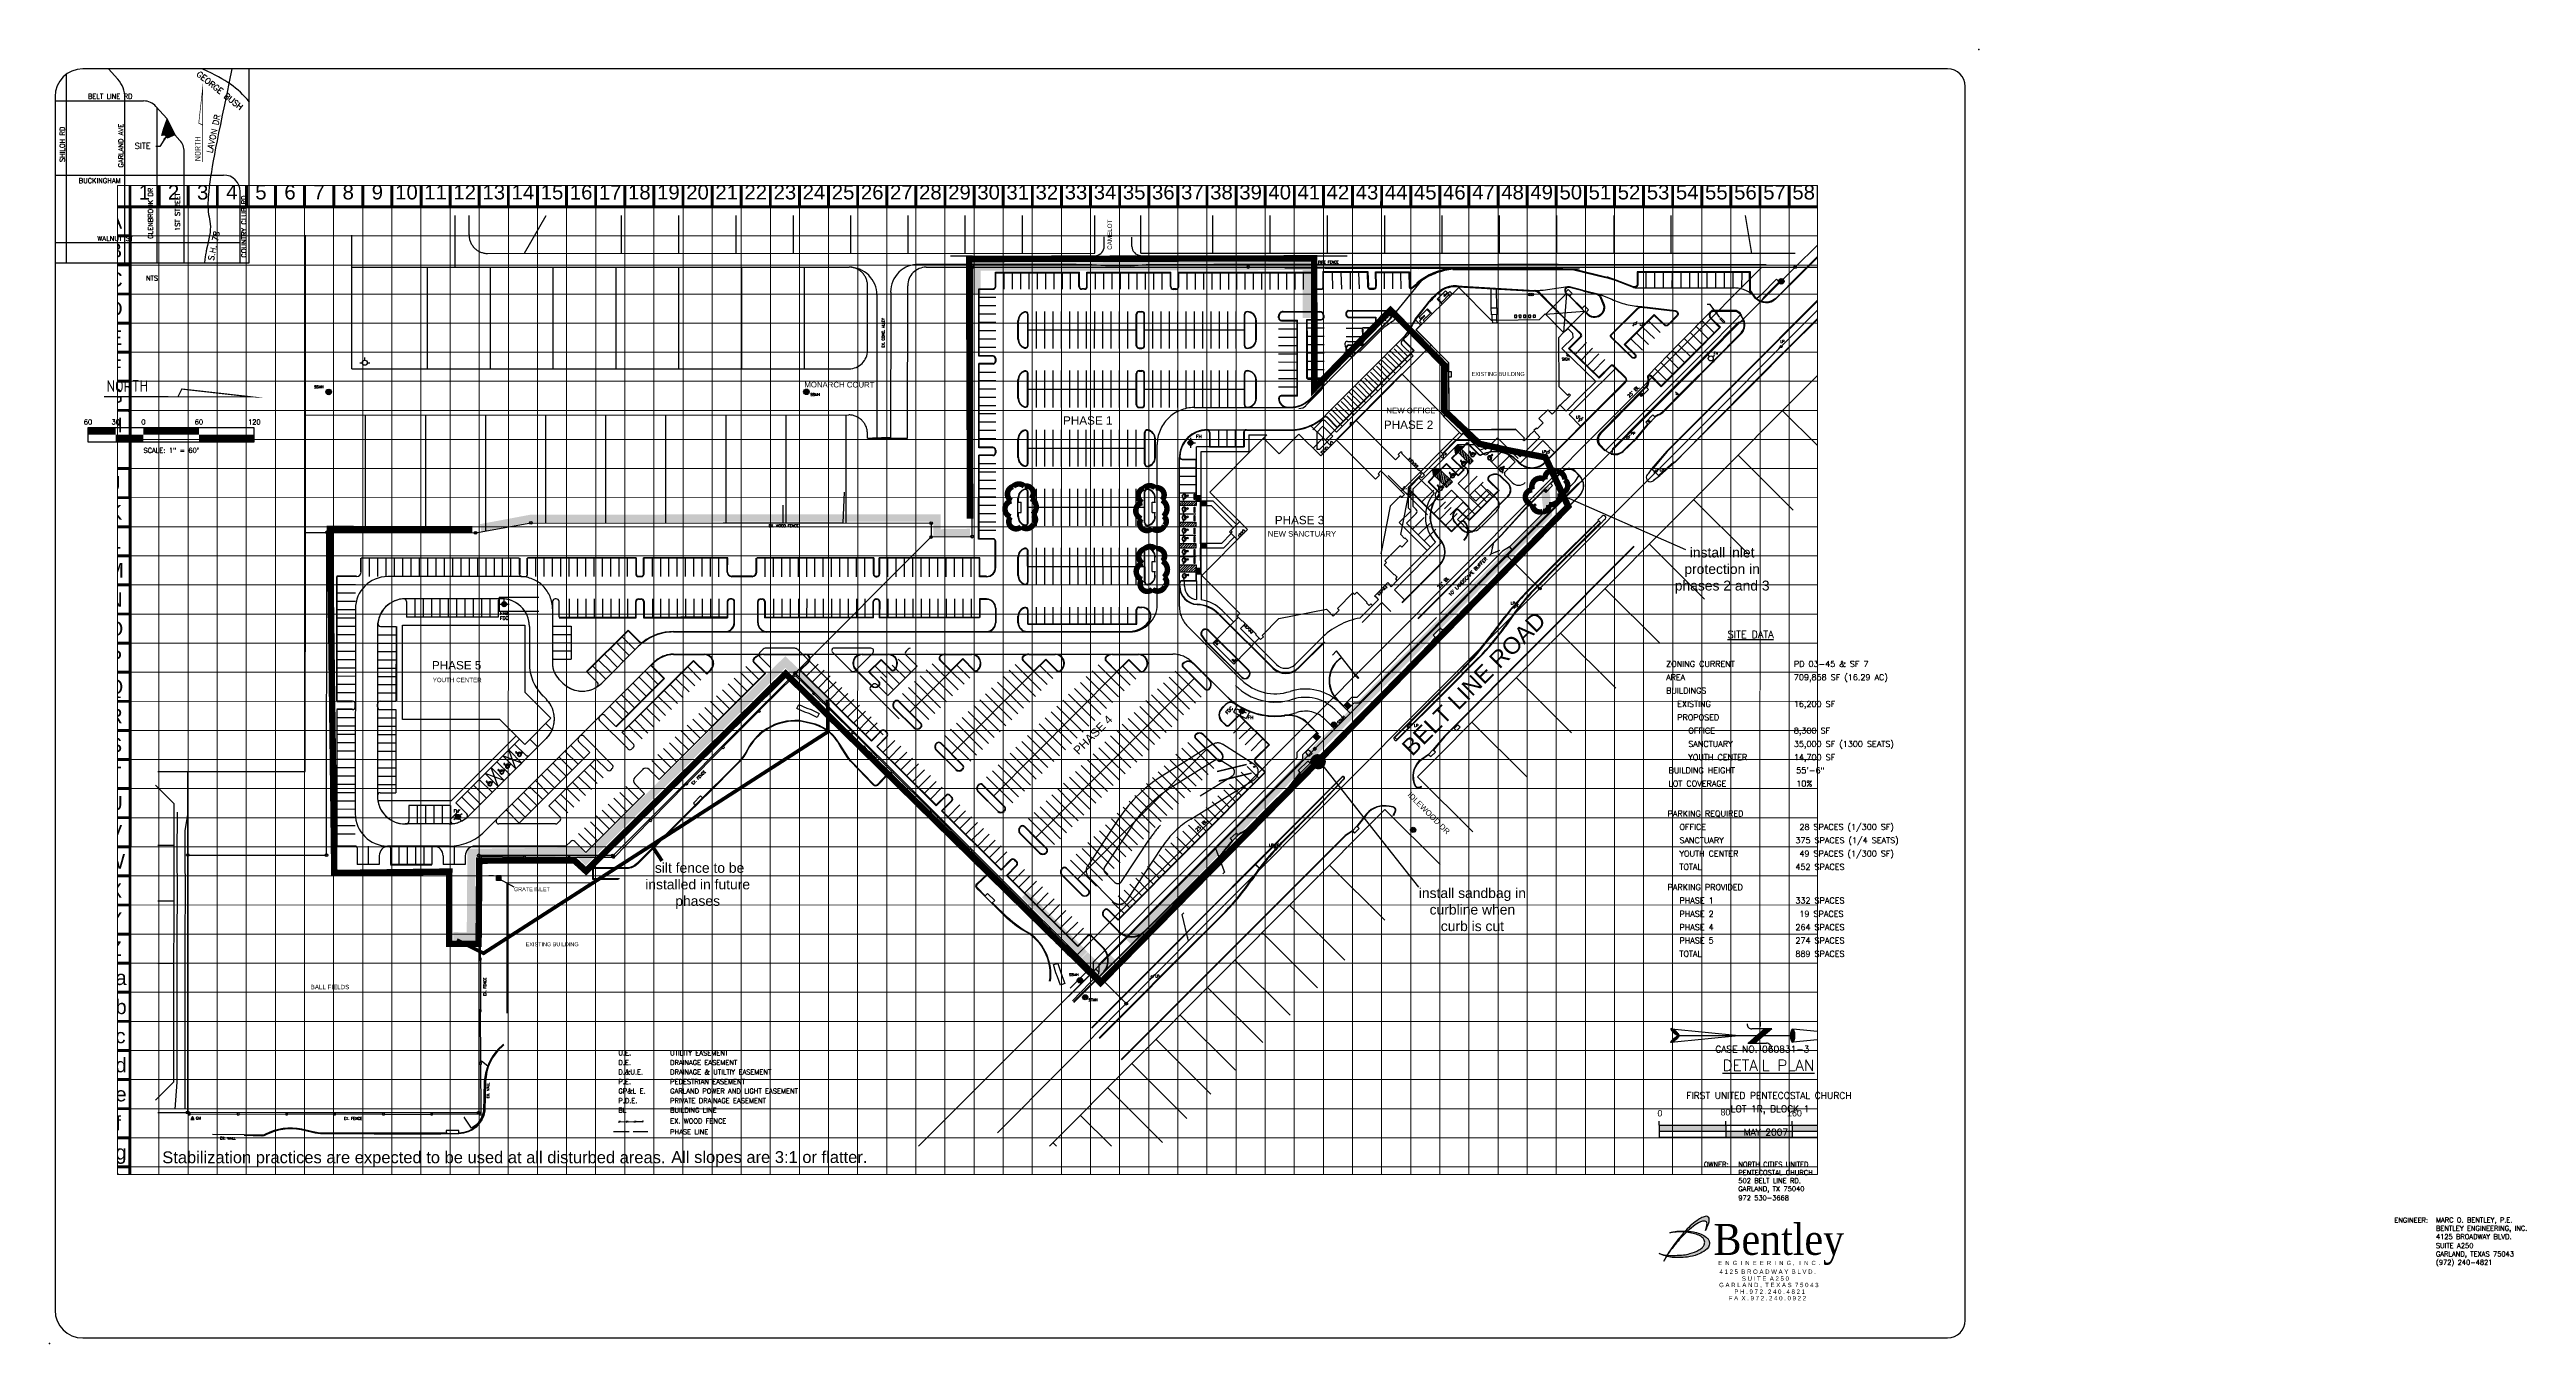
# Paper-space layout 'Layout1' of a CAD drawing. Extents: x 28.4 to 89.1, y 9.7 to 84.7.
# Drawn here: x 44.41 to 89.08, y 61.35 to 84.7 of the extents above; entities outside this region: 1.
# The model-space entities are those that its viewports show. They can reach past a viewport. Long polylines and large blocks are cut down to what shows.
import ezdxf
from ezdxf.enums import TextEntityAlignment as Align

# ---------------------------------------------------------------- set-up
doc = ezdxf.new("R2010")
doc.units = 0
doc.header["$LTSCALE"] = 0.4
doc.header["$MEASUREMENT"] = 0
for name, pattern in [('DASHED', [0.75, 0.5, -0.25]), ('HIDDEN', [0.375, 0.25, -0.125]), ('LGDASH', [1.75, 1.5, -0.25]), ('MEDDASH', [1, 0.75, -0.25]), ('PHANTOM', [2.5, 1.25, -0.25, 0.25, -0.25, 0.25, -0.25])]:
    doc.linetypes.add(name, pattern=pattern)
doc.layers.get('0').update_dxf_attribs({"linetype": 'CONTINUOUS'})
for name, color, linetype in [('00CON', 2, 'CONTINUOUS'), ('0CON', 7, 'CONTINUOUS'), ('ADJOINERS', 7, 'PHANTOM'), ('BASE', 7, 'CONTINUOUS'), ('BLDG', 3, 'CONTINUOUS'), ('BLDGE', 6, 'CONTINUOUS'), ('BLINE', 5, 'LGDASH'), ('BM', 7, 'CONTINUOUS'), ('BORDER', 4, 'CONTINUOUS'), ('BOUNDARY', 1, 'CONTINUOUS'), ('BUILDING', 3, 'CONTINUOUS'), ('CANOPY', 5, 'HIDDEN'), ('COL', 7, 'CONTINUOUS'), ('DIMCONT', 7, 'CONTINUOUS'), ('DOOR', 2, 'CONTINUOUS'), ('ECURB', 5, 'CONTINUOUS'), ('EFNC', 2, 'FENCE'), ('EFNC2', 2, 'PIPEFENCE'), ('ESEW', 7, 'CONTINUOUS'), ('ESW', 2, 'CONTINUOUS'), ('EUTIL', 2, 'CONTINUOUS'), ('EWALL', 7, 'CONTINUOUS'), ('FH', 7, 'CONTINUOUS'), ('FIGURE', 7, 'CONTINUOUS'), ('FIRELANE', 2, 'MEDDASH'), ('FLOW', 7, 'CONTINUOUS'), ('FREEZE', 7, 'CONTINUOUS'), ('GRADNOTE', 7, 'CONTINUOUS'), ('GRID', 254, 'HIDDEN'), ('HC', 2, 'CONTINUOUS'), ('LABELS_MISC.', 140, 'CONTINUOUS'), ('LANDSCAPE', 7, 'CONTINUOUS'), ('LEGEND', 7, 'CONTINUOUS'), ('LIMITS OF DISTURBANCE', 1, 'HIDDEN'), ('LOCMAP', 7, 'CONTINUOUS'), ('LOGO', 1, 'CONTINUOUS'), ('LOTDIM', 7, 'CONTINUOUS'), ('NARROW', 7, 'CONTINUOUS'), ('NORTH', 7, 'CONTINUOUS'), ('OUTLINE', 7, 'CONTINUOUS'), ('PCURB', 6, 'CONTINUOUS'), ('PCURBFUT', 6, 'CONTINUOUS'), ('PHASE', 1, 'CONTINUOUS'), ('PHASE2', 5, 'CONTINUOUS'), ('PHASELINE', 4, 'LGDASH'), ('PLATTXT', 7, 'CONTINUOUS'), ('PLTTXT', 7, 'CONTINUOUS'), ('PONDNEW', 5, 'HIDDEN'), ('PROW', 6, 'PHANTOM'), ('PSW', 7, 'CONTINUOUS'), ('SIGN', 7, 'CONTINUOUS'), ('SIGNS', 7, 'CONTINUOUS'), ('SILT FENCE', 200, 'CONTINUOUS'), ('SITETXT', 7, 'CONTINUOUS'), ('SNOTES', 7, 'CONTINUOUS'), ('STNAME', 1, 'CONTINUOUS'), ('STRIPE', 2, 'CONTINUOUS'), ('STRIPEE', 5, 'CONTINUOUS'), ('STRIPEFUT', 2, 'CONTINUOUS'), ('TB', 7, 'CONTINUOUS')]:
    doc.layers.add(name, color=color, linetype=linetype)
doc.styles.add('ARCHS', font='archs.shx', dxfattribs={"height": 0.08})
doc.styles.add('L120', font='simplex', dxfattribs={"height": 3.6})
doc.styles.add('L200', font='simplex', dxfattribs={"height": 20})
doc.styles.add("L200'", font='ARIAL.TTF', dxfattribs={"height": 0.001969})
doc.styles.add('LOGO', font='TIMES.TTF', dxfattribs={"height": 0.088})
doc.styles.add('LOGO1', font='', dxfattribs={"height": 1.76})
doc.styles.get("Standard").update_dxf_attribs({"font": 'ARIAL.TTF'})
doc.styles.add('TEXT100', font='simplex.shx', dxfattribs={"height": 1.76})
doc.styles.add('TEXT120', font='simplex.shx', dxfattribs={"height": 2.12})
doc.styles.add('TEXT140', font='simplex.shx', dxfattribs={"height": 2.4})
doc.styles.add('TEXT80', font='simplex.shx', dxfattribs={"height": 1.4})
doc.styles.get('LOGO1').set_extended_font_data('Futura Lt BT')
doc.linetypes.add('FENCE', pattern='A,0.5,-0.2,["X",Standard,S=0.1,R=0,X=-0.1,Y=-0.05],-0.2', length=0.9)
doc.linetypes.add('PIPEFENCE', pattern='A,0.15,-0.0125,["///",Standard,S=0.03,R=0,X=0.0112,Y=-0.017],-0.13,0.025', length=0.3175)
doc.dimstyles.get("Standard").update_dxf_attribs({"dimtxt": 0.18, "dimasz": 0.18, "dimexe": 0.18, "dimexo": 0.0625, "dimgap": 0.09, "dimtad": 0, "dimtih": 1, "dimtoh": 1, "dimdec": 4, "dimzin": 0, "dimdsep": 46, "dimtxsty": 'Standard', "dimcen": 0.09, "dimadec": 0, "dimazin": 0, "dimtfac": 1, "dimtdec": 4, "dimtofl": 0, "dimtmove": 0, "dimatfit": 3, "dimfxl": 0, "dimtolj": 1, "dimtzin": 0, "dimarcsym": 0})

# ---------------------------------------------------------------- blocks, each defined once
blk = doc.blocks.new('A$C269A13DB')
at = {"layer": 'EFNC', "linetype": 'Continuous'}
for p, q in [((1.7, 0.7), (7, 1)), ((8.7, 1), (14, 1.3)), ((15.7, 1.3), (21, 1.5))]:
    blk.add_line(p, q, dxfattribs=at)
at = {"layer": 'EFNC', "linetype": 'Continuous', "style": 'TEXT100'}
for p in [(0.8, 0.7), (7.8, 1), (14.9, 1.3), (21.9, 1.6)]:
    blk.add_text('//', height=0.88, rotation=2.3941, dxfattribs=at).set_placement(p, align=Align.MIDDLE)
blk = doc.blocks.new('A$C310E0BC3')
at = {"layer": 'PLATTXT', "style": 'TEXT100'}
for s, p in [('ENGINEER:', (0, 0.79)), ('4125 BROADWAY BLVD.', (0.751, 0.493)), ('MARC O. BENTLEY, P.E.', (0.751, 0.792)), ('BENTLEY ENGINEERING, INC.', (0.751, 0.644)), ('SUITE A250', (0.751, 0.331)), ('GARLAND, TEXAS 75043', (0.751, 0.18)), ('(972) 240-4821', (0.751, 0.029))]:
    blk.add_text(s, height=0.088, dxfattribs=at).set_placement(p)
blk = doc.blocks.new('A$C2E5A662A')
at = {"layer": 'DIMCONT'}
blk.add_blockref('A$C310E0BC3', (0, 0), dxfattribs=at)
blk = doc.blocks.new('11')
at = {"layer": 'GRADNOTE', "style": 'TEXT100'}
for s, p in [('11.   Contractor to contact Water Department at 972-205-3214 for approved backflow', (0, 0)), ("devices. Water Department requires all water meters in the City's R.O.W. or easements.", (0.432, -0.17)), ('Backflow devices must be on private property, adjacent to the meter and out of any', (0.432, -0.328)), ('paved areas.', (0.432, -0.487))]:
    blk.add_text(s, height=0.088, dxfattribs=at).set_placement(p)
blk = doc.blocks.new('MH')
at = {"layer": '00CON'}
for radius in [0.0437, 0.025, 0.00625]:
    blk.add_circle((0, 0), radius, dxfattribs=at)
at = {"layer": '0CON'}
blk.add_circle((0, 0), 0.0625, dxfattribs=at)
blk = doc.blocks.new('FP')
at = {"linetype": 'Continuous'}
for p, q in [((-0.1094, 0), (-0.0547, 0)), ((0, 0.0547), (0, 0.1094)), ((0.0547, 0), (0.1094, 0))]:
    blk.add_line(p, q, dxfattribs=at)
blk.add_circle((0, 0), 0.0547, dxfattribs=at)
blk = doc.blocks.new('HC')
for p, q in [((-1.6, 0.1), (-1.7, 0.9)), ((-1.4, 4.6), (-0.9, -1.5)), ((-0.2, 1.1), (-0.4, 3.5)), ((2.6, 1.1), (-0.2, 1.1)), ((-0.2, 0.3), (2.5, 0.2)), ((0, -0.5), (-0.2, 0.3)), ((2.5, 0.2), (2.6, 1.1)), ((-0.9, -1.5), (3, -1.5)), ((3.6, -0.5), (0, -0.5)), ((3, -1.5), (4.6, -5.5)), ((3.1, -3.2), (3.6, -4.3)), ((5.1, -4.2), (3.6, -0.5)), ((4.6, -5.5), (6.5, -4.7)), ((6.2, -3.9), (5.1, -4.2)), ((6.5, -4.7), (6.2, -3.9))]:
    blk.add_line(p, q)
for centre, radius, start, end in [((0, -2.5), 3.93, 116.6678, 333.5648), ((0.1, -2.6), 3.14, 121.8647, 347.727), ((-0.3, 4.5), 1.04, 267.3924, 175.6045)]:
    blk.add_arc(centre, radius, start, end)
blk = doc.blocks.new('pdss02')
at = {"color": 0, "linetype": 'ByBlock'}
for p, q in [((0, 0.5), (0, 0)), ((0, 0), (0.03, 0)), ((0.03, 0.5), (0.03, 0)), ((0.97, 0.5), (0.97, 0)), ((0.97, 0), (1, 0)), ((1, 0.5), (1, 0))]:
    blk.add_line(p, q, dxfattribs=at)
for centre, start, end in [((0, 0), 0, 90), ((1, 0), 90, 180)]:
    blk.add_arc(centre, 0.5, start, end, dxfattribs=at)
blk = doc.blocks.new('pdss01')
at = {"color": 0, "linetype": 'ByBlock'}
for p, q in [((0, 0), (0, 1)), ((0, 0), (0.06, 0)), ((0.06, 0), (0.06, 1))]:
    blk.add_line(p, q, dxfattribs=at)
blk.add_arc((0, 0), 1, 0, 90, dxfattribs=at)
blk = doc.blocks.new('North Arrow')
at = {"layer": 'NARROW'}
for p, q in [((0, 0), (22.36, 2)), ((0, 0), (22.33, -2.02)), ((28.77, -2.09), (34.02, 2.32)), ((36.18, 2.33), (30.46, 2.33)), ((36.16, 2.32), (31.04, -2.09)), ((32.43, 3.06), (32.43, 4.63)), ((39.1, 0.01), (59.96, 2.11)), ((31.2, -0.05), (21.66, -0.05)), ((21.66, -0.05), (21.66, -0.05)), ((28.77, -2.09), (34.95, -2.09)), ((32.43, -4.26), (32.43, -2.8)), ((57.45, -0.05), (33.41, -0.05)), ((59.83, -2.14), (39.04, -0.01)), ((57.69, -0.03), (57.77, -0.01)), ((57.77, -0.05), (57.69, -0.03))]:
    blk.add_line(p, q, dxfattribs=at)
blk.add_lwpolyline([(22.36, -2.03), (22.59, -1.93, 0.091577), (22.87, -1.44, 0.048306), (23.03, -0.75), (23.07, -0.01), (23.01, 0.82, 0.048306), (22.87, 1.42, 0.091577), (22.59, 1.91), (22.36, 2.01), (22.14, 1.91, 0.091577), (21.86, 1.42, 0.048306), (21.72, 0.82), (21.66, -0.01), (21.72, -0.83, 0.048306), (21.86, -1.44, 0.091577), (22.14, -1.93)], format="xyb", close=True, dxfattribs=at)
for points in [[(57.46, -0.03), (57.44, 0.08, -0.066818), (57.67, 0.47, -0.03073), (58.01, 0.84), (58.52, 1.29), (59.07, 1.7, -0.03073), (59.5, 1.95, -0.066818), (59.93, 2.1), (60.04, 2.06)], [(60.04, 2.06), (60.05, 1.95, -0.066818), (59.82, 1.56, -0.03073), (59.43, 1.14), (58.97, 0.74), (58.42, 0.33, -0.03073), (57.99, 0.08, -0.036692), (57.76, -0.02)], [(57.46, -0.04), (57.44, -0.15, 0.066818), (57.67, -0.54, 0.03073), (58.01, -0.9), (58.52, -1.36), (59.07, -1.77, 0.03073), (59.5, -2.02, 0.066818), (59.93, -2.17), (60.04, -2.13)], [(60.04, -2.13), (60.05, -2.01, 0.066818), (59.82, -1.63, 0.03073), (59.43, -1.2), (58.97, -0.8), (58.42, -0.4, 0.03073), (57.99, -0.15, 0.036692), (57.76, -0.05)]]:
    blk.add_lwpolyline(points, format="xyb", dxfattribs=at)
for centre, start, end in [((30.46, 3.86), 178.8769, 270), ((34.95, -3.62), 358.8769, 90)]:
    blk.add_arc(centre, 1.53, start, end, dxfattribs=at)
for points in [[(23.03, -0.76), (21.67, -0.05), (23.07, -0.05), (21.72, 0.82)], [(23.07, -0.05), (21.72, 0.82), (23.02, 0.75), (21.85, 1.42)], [(23.02, 0.75), (21.85, 1.42), (22.87, 1.44), (22.14, 1.91)], [(22.87, 1.44), (22.14, 1.91), (22.59, 1.91), (22.36, 2)], [(31.05, -2.09), (36.15, 2.36), (28.75, -2.06), (34.01, 2.36)], [(57.44, 0.08), (57.7, -0.01), (57.5, 0.21), (57.77, -0.01)], [(57.45, -0.04), (57.69, -0.02), (57.44, 0.08), (57.7, -0.01)], [(57.5, 0.21), (57.77, -0.01), (57.6, 0.39), (57.94, 0.06)], [(57.6, 0.39), (57.94, 0.06), (57.68, 0.5), (58.07, 0.13)], [(57.68, 0.5), (58.07, 0.13), (57.84, 0.66), (58.29, 0.26)], [(57.84, 0.66), (58.29, 0.26), (58.03, 0.86), (58.52, 0.41)], [(58.03, 0.86), (58.52, 0.41), (58.26, 1.07), (58.73, 0.57)], [(58.26, 1.07), (58.73, 0.57), (58.52, 1.3), (59.05, 0.81)], [(58.52, 1.3), (59.05, 0.81), (58.7, 1.42), (59.26, 0.99)], [(59.26, 1), (58.69, 1.42), (59.45, 1.15), (59, 1.65)], [(59.45, 1.15), (59, 1.65), (59.62, 1.34), (59.28, 1.82)], [(59.62, 1.34), (59.28, 1.82), (59.81, 1.55), (59.49, 1.95)], [(59.81, 1.55), (59.49, 1.95), (59.93, 1.73), (59.69, 2.04)], [(59.93, 1.73), (59.69, 2.04), (60.05, 1.94), (59.93, 2.1)], [(60.05, 1.94), (59.93, 2.1), (60.04, 2.06)], [(22.87, -1.44), (21.72, -0.87), (23.03, -0.76), (21.67, -0.05)], [(22.58, -1.93), (21.86, -1.45), (22.87, -1.44), (21.72, -0.87)], [(22.36, -2.01), (22.14, -1.93), (22.58, -1.93), (21.86, -1.45)], [(57.44, -0.14), (57.69, -0.02), (57.45, -0.04), (57.69, -0.02)], [(57.46, -0.19), (57.7, -0.03), (57.44, -0.14), (57.69, -0.02)], [(57.53, -0.33), (57.76, -0.05), (57.46, -0.19), (57.7, -0.03)], [(57.63, -0.48), (57.9, -0.1), (57.53, -0.33), (57.76, -0.05)], [(57.78, -0.66), (58.09, -0.2), (57.63, -0.48), (57.9, -0.1)], [(57.97, -0.87), (58.34, -0.35), (57.78, -0.66), (58.09, -0.2)], [(58.24, -1.11), (58.61, -0.54), (57.97, -0.87), (58.34, -0.35)], [(58.61, -1.43), (58.93, -0.77), (58.24, -1.11), (58.61, -0.54)], [(58.91, -1.64), (59.2, -1), (58.61, -1.43), (58.93, -0.77)], [(59.12, -1.79), (59.57, -1.36), (58.92, -1.65), (59.2, -1.01)], [(59.35, -1.93), (59.81, -1.62), (59.12, -1.79), (59.57, -1.36)], [(59.54, -1.32), (59.41, -1.18), (59.21, -1.01)], [(59.58, -2.05), (59.93, -1.79), (59.35, -1.93), (59.81, -1.62)], [(59.78, -2.13), (60.05, -2.01), (59.58, -2.05), (59.93, -1.79)], [(59.92, -2.17), (60.04, -2.13), (59.78, -2.13), (60.05, -2.01)]]:
    blk.add_solid(points, dxfattribs=at)
blk = doc.blocks.new('A$C0CA6349E')
h = blk.add_hatch(color=7)
h.paths.add_polyline_path([(82.2, 7.2), (82.2, 14.4), (2.2, 14.4), (2.2, 7.2)])
h.paths.add_polyline_path([(82.2, 7.2), (82.2, 0), (162.2, 0), (162.2, 7.2)])
h.paths.add_polyline_path([(162.2, 14.4), (162.2, 7.2), (242.2, 7.2), (242.2, 14.4)])
at = {"color": 7}
for p, q in [((2.2, 14.4), (2.2, 19.2)), ((2.2, 14.4), (82.2, 14.4)), ((2.2, 14.4), (2.2, 0)), ((2.2, 7.2), (242.2, 7.2)), ((82.2, 14.4), (82.2, 19.2)), ((82.2, 14.4), (242.2, 14.4)), ((82.2, 14.4), (82.2, 0)), ((162.2, 14.4), (162.2, 19.2)), ((162.2, 14.4), (162.2, 0)), ((242.2, 14.4), (242.2, 19.2)), ((242.2, 14.4), (242.2, 0)), ((2.2, 0), (82.2, 0)), ((82.2, 0), (242.2, 0))]:
    blk.add_line(p, q, dxfattribs=at)
for s, p in [('0', (0.1, 24.9)), ('80', (75.9, 26.1)), ('160', (156, 24.9)), ('240', (233.4, 24.9))]:
    blk.add_text(s, height=7.68, dxfattribs=at).set_placement(p)

msp = doc.modelspace()

# ---------------------------------------------------------------- hatches: boundary and pattern name
at = {"linetype": 'Continuous'}
h = msp.add_hatch(dxfattribs=at)
h.set_pattern_fill('ANSI31', color=3, style=0)
h.set_pattern_definition([(135.012789, (3634.41903, 5353.93382), (-0.088368616, -0.088408075), [])])
edge = h.paths.add_edge_path()
edge.add_arc((4738, 5207.4), 7.66, 0, 360)
at = {"layer": 'EUTIL'}
h = msp.add_hatch(color=7, dxfattribs=at)
edge = h.paths.add_edge_path()
edge.add_arc((4217.8, 5708.6), 3, 0, 360)
h = msp.add_hatch(color=7, dxfattribs=at)
edge = h.paths.add_edge_path()
edge.add_arc((4697.9, 5224.6), 3, 0, 360)
h = msp.add_hatch(color=7, dxfattribs=at)
edge = h.paths.add_edge_path()
edge.add_arc((4974.8, 4949.9), 3, 0, 360)
h = msp.add_hatch(color=7, dxfattribs=at)
edge = h.paths.add_edge_path()
edge.add_arc((4337.7, 4653.7), 3, 0, 360)
h = msp.add_hatch(color=7, dxfattribs=at)
edge = h.paths.add_edge_path()
edge.add_arc((4337.9, 4136.7), 3, 0, 360)

# ---------------------------------------------------------------- linework, layer by layer
for p, q in [((4403.1, 5371.3), (4405.6, 5373.8)), ((4403.5, 5374.7), (4403.2, 5374.4)), ((4403.2, 5374.4), (4404.2, 5373.1)), ((4404.2, 5373.1), (4403.2, 5372.1)), ((4404.5, 5377.5), (4403.5, 5375.5)), ((4403.5, 5375.5), (4404.9, 5373.8)), ((4404.6, 5373.5), (4403.5, 5374.7)), ((4404.2, 5378.4), (4403.9, 5377.9)), ((4403.9, 5377.9), (4404.5, 5377.5)), ((4404.1, 5375.5), (4405.3, 5377.8)), ((4405.6, 5373.8), (4404.1, 5375.5)), ((4405.3, 5377.8), (4404.2, 5378.4)), ((4404.9, 5373.8), (4404.6, 5373.5)), ((4404.8, 5376.2), (4405.1, 5376.9)), ((4405.2, 5372.9), (4404.9, 5372.5)), ((4413.1, 5364.9), (4412.7, 5364.6)), ((4412.7, 5364.6), (4413.8, 5363.4)), ((4412.7, 5361.5), (4415.2, 5364)), ((4413.8, 5363.4), (4412.8, 5362.4)), ((4414.1, 5367.8), (4413, 5365.7)), ((4413, 5365.7), (4414.4, 5364.1)), ((4414.1, 5363.7), (4413.1, 5364.9)), ((4413.7, 5368.6), (4413.5, 5368.1)), ((4413.5, 5368.1), (4414.1, 5367.8)), ((4414.8, 5368), (4413.7, 5368.6)), ((4413.7, 5365.8), (4414.8, 5368)), ((4415.2, 5364), (4413.7, 5365.8)), ((4414.4, 5364.1), (4414.1, 5363.7)), ((4414.4, 5366.5), (4414.7, 5367.1)), ((4414.7, 5363.1), (4414.4, 5362.8)), ((4425.8, 5349.5), (4428.3, 5352)), ((4426.2, 5352.9), (4425.9, 5352.6)), ((4425.9, 5352.6), (4426.9, 5351.4)), ((4426.9, 5351.4), (4425.9, 5350.4)), ((4427.2, 5355.8), (4426.1, 5353.7)), ((4426.1, 5353.7), (4427.6, 5352.1)), ((4427.3, 5351.7), (4426.2, 5352.9)), ((4426.9, 5356.6), (4426.6, 5356.1)), ((4426.6, 5356.1), (4427.2, 5355.8)), ((4426.8, 5353.7), (4427.9, 5356)), ((4428.3, 5352), (4426.8, 5353.7)), ((4427.9, 5356), (4426.9, 5356.6)), ((4427.6, 5352.1), (4427.3, 5351.7)), ((4427.5, 5354.4), (4427.8, 5355.1)), ((4427.9, 5351.1), (4427.5, 5350.8)), ((4439.4, 5336.5), (4441.9, 5339.1)), ((4439.8, 5340), (4439.5, 5339.7)), ((4439.5, 5339.7), (4440.5, 5338.4)), ((4440.5, 5338.4), (4439.5, 5337.4)), ((4440.8, 5342.8), (4439.8, 5340.7)), ((4439.8, 5340.7), (4441.2, 5339.1)), ((4440.9, 5338.8), (4439.8, 5340)), ((4440.5, 5343.6), (4440.2, 5343.2)), ((4440.2, 5343.2), (4440.8, 5342.8)), ((4440.4, 5340.8), (4441.6, 5343.1)), ((4441.9, 5339.1), (4440.4, 5340.8)), ((4441.6, 5343.1), (4440.5, 5343.6)), ((4441.2, 5339.1), (4440.9, 5338.8)), ((4441.1, 5341.5), (4441.4, 5342.2)), ((4441.5, 5338.2), (4441.2, 5337.8)), ((4449.3, 5066.4), (4450.1, 5062.9)), ((4463.3, 5066.4), (4464.1, 5062.9)), ((4472.3, 5066.4), (4473.1, 5062.9)), ((4486.3, 5066.4), (4487.1, 5062.9)), ((4495.3, 5066.4), (4496.1, 5062.9)), ((4509.3, 5066.4), (4510.1, 5063)), ((4518.3, 5066.4), (4519.1, 5063)), ((4535.3, 5066.7), (4536.1, 5063.3)), ((4536.3, 5064.8), (4536, 5066.2)), ((4449.6, 5063.8), (4449.5, 5064.3)), ((4450.3, 5064.5), (4450, 5065.8)), ((4450.1, 5062.9), (4452.4, 5063.3)), ((4451.9, 5064.7), (4450.3, 5064.5)), ((4450.4, 5064), (4452, 5064.2)), ((4450.6, 5063.5), (4450.4, 5064)), ((4452.7, 5063.9), (4450.6, 5063.5)), ((4452, 5064.2), (4451.9, 5064.7)), ((4452.4, 5063.3), (4453.7, 5061.1)), ((4452.6, 5062.3), (4453, 5061.7)), ((4453.9, 5061.8), (4452.7, 5063.9)), ((4453.7, 5061.1), (4454.7, 5061.7)), ((4454.5, 5062.1), (4453.9, 5061.8)), ((4454.7, 5061.7), (4454.5, 5062.1)), ((4463.6, 5063.8), (4463.5, 5064.3)), ((4464.3, 5064.5), (4464, 5065.9)), ((4464.1, 5062.9), (4466.4, 5063.3)), ((4465.9, 5064.7), (4464.3, 5064.5)), ((4464.4, 5064), (4466, 5064.2)), ((4464.6, 5063.5), (4464.4, 5064)), ((4466.7, 5063.9), (4464.6, 5063.5)), ((4466, 5064.2), (4465.9, 5064.7)), ((4466.4, 5063.3), (4467.7, 5061.1)), ((4466.6, 5062.3), (4467, 5061.7)), ((4467.9, 5061.8), (4466.7, 5063.9)), ((4467.7, 5061.1), (4468.7, 5061.7)), ((4468.5, 5062.1), (4467.9, 5061.8)), ((4468.7, 5061.7), (4468.5, 5062.1)), ((4472.6, 5063.8), (4472.5, 5064.3)), ((4473.3, 5064.5), (4473, 5065.9)), ((4473.1, 5062.9), (4475.4, 5063.3)), ((4474.9, 5064.7), (4473.3, 5064.5)), ((4473.4, 5064), (4475, 5064.2)), ((4473.6, 5063.5), (4473.4, 5064)), ((4475.7, 5063.9), (4473.6, 5063.5)), ((4475, 5064.2), (4474.9, 5064.7)), ((4475.4, 5063.3), (4476.7, 5061.1)), ((4475.6, 5062.3), (4476, 5061.7)), ((4476.9, 5061.8), (4475.7, 5063.9)), ((4476.7, 5061.1), (4477.7, 5061.7)), ((4477.5, 5062.1), (4476.9, 5061.8)), ((4477.7, 5061.7), (4477.5, 5062.1)), ((4486.6, 5063.8), (4486.5, 5064.3)), ((4487.3, 5064.5), (4487, 5065.9)), ((4487.1, 5062.9), (4489.4, 5063.3)), ((4488.9, 5064.7), (4487.3, 5064.5)), ((4487.4, 5064), (4489, 5064.2)), ((4487.6, 5063.6), (4487.4, 5064)), ((4489.7, 5063.9), (4487.6, 5063.6)), ((4489, 5064.2), (4488.9, 5064.7)), ((4489.4, 5063.3), (4490.7, 5061.1)), ((4489.6, 5062.3), (4490, 5061.7)), ((4490.9, 5061.8), (4489.7, 5063.9)), ((4490.7, 5061.1), (4491.7, 5061.7)), ((4491.5, 5062.1), (4490.9, 5061.8)), ((4491.7, 5061.7), (4491.5, 5062.1)), ((4495.6, 5063.8), (4495.5, 5064.3)), ((4496.3, 5064.5), (4496, 5065.9)), ((4496.1, 5062.9), (4498.4, 5063.3)), ((4497.9, 5064.7), (4496.3, 5064.5)), ((4496.4, 5064), (4498, 5064.2)), ((4496.6, 5063.6), (4496.4, 5064)), ((4498.7, 5063.9), (4496.6, 5063.6)), ((4498, 5064.2), (4497.9, 5064.7)), ((4498.4, 5063.3), (4499.7, 5061.1)), ((4498.6, 5062.3), (4499, 5061.7)), ((4499.9, 5061.8), (4498.7, 5063.9)), ((4499.7, 5061.1), (4500.7, 5061.7)), ((4500.5, 5062.1), (4499.9, 5061.8)), ((4500.7, 5061.7), (4500.5, 5062.1)), ((4509.6, 5063.8), (4509.5, 5064.3)), ((4510.3, 5064.5), (4510, 5065.9)), ((4510.1, 5063), (4512.4, 5063.3)), ((4511.9, 5064.7), (4510.3, 5064.5)), ((4510.4, 5064), (4512, 5064.2)), ((4510.6, 5063.6), (4510.4, 5064)), ((4512.7, 5063.9), (4510.6, 5063.6)), ((4512, 5064.2), (4511.9, 5064.7)), ((4512.4, 5063.3), (4513.7, 5061.1)), ((4512.6, 5062.3), (4513, 5061.7)), ((4513.9, 5061.8), (4512.7, 5063.9)), ((4513.7, 5061.1), (4514.7, 5061.7)), ((4514.5, 5062.1), (4513.9, 5061.8)), ((4514.7, 5061.7), (4514.5, 5062.1)), ((4518.6, 5063.8), (4518.5, 5064.3)), ((4519.3, 5064.5), (4519, 5065.9)), ((4519.1, 5063), (4521.4, 5063.3)), ((4520.9, 5064.7), (4519.3, 5064.5)), ((4519.4, 5064), (4521, 5064.2)), ((4519.6, 5063.6), (4519.4, 5064)), ((4521.7, 5063.9), (4519.6, 5063.6)), ((4521, 5064.2), (4520.9, 5064.7)), ((4521.4, 5063.3), (4522.7, 5061.1)), ((4521.6, 5062.3), (4522, 5061.7)), ((4522.9, 5061.8), (4521.7, 5063.9)), ((4522.7, 5061.1), (4523.7, 5061.7)), ((4523.5, 5062.1), (4522.9, 5061.8)), ((4523.7, 5061.7), (4523.5, 5062.1)), ((4535.5, 5064.1), (4535.4, 5064.6)), ((4536.1, 5063.3), (4538.3, 5063.6)), ((4537.9, 5065), (4536.3, 5064.8)), ((4536.4, 5064.3), (4537.9, 5064.5)), ((4536.5, 5063.9), (4536.4, 5064.3)), ((4538.6, 5064.2), (4536.5, 5063.9)), ((4537.9, 5064.5), (4537.9, 5065)), ((4538.3, 5063.6), (4539.6, 5061.4)), ((4538.5, 5062.6), (4538.9, 5062)), ((4539.8, 5062.1), (4538.6, 5064.2)), ((4539.6, 5061.4), (4540.7, 5062)), ((4540.4, 5062.5), (4539.8, 5062.1)), ((4540.7, 5062), (4540.4, 5062.5)), ((4727.9, 4346.4), (4727.8, 4345.9)), ((4727.8, 4345.9), (4728.4, 4345.7)), ((4728.4, 4345.7), (4727.8, 4343.4)), ((4727.8, 4343.4), (4729.5, 4342.1)), ((4728.1, 4342.7), (4727.8, 4342.3)), ((4729.1, 4346.1), (4727.9, 4346.4)), ((4729.3, 4341.7), (4728.1, 4342.7)), ((4728.5, 4343.6), (4729.1, 4346.1)), ((4730.3, 4342.2), (4728.5, 4343.6)), ((4729, 4344.4), (4729.2, 4345.1)), ((4727.8, 4342.3), (4729.1, 4341.3)), ((4729.1, 4341.3), (4728.3, 4340.1)), ((4728.4, 4339.2), (4730.3, 4342.2)), ((4729.5, 4342.1), (4729.3, 4341.7)), ((4730.1, 4341.2), (4729.8, 4340.8)), ((4740.7, 4333.7), (4740.5, 4333.1)), ((4740.5, 4333.1), (4741.2, 4332.9)), ((4741.2, 4332.9), (4740.5, 4330.7)), ((4740.5, 4330.7), (4742.3, 4329.4)), ((4740.8, 4329.9), (4740.5, 4329.5)), ((4740.5, 4329.5), (4741.8, 4328.6)), ((4741.8, 4333.3), (4740.7, 4333.7)), ((4742, 4329), (4740.8, 4329.9)), ((4741.8, 4328.6), (4741, 4327.4)), ((4741.1, 4326.5), (4743, 4329.5)), ((4741.2, 4330.9), (4741.8, 4333.3)), ((4743, 4329.5), (4741.2, 4330.9)), ((4741.7, 4331.7), (4741.9, 4332.4)), ((4742.3, 4329.4), (4742, 4329)), ((4742.8, 4328.5), (4742.5, 4328.1)), ((4747, 4327.3), (4746.9, 4326.8)), ((4746.9, 4326.8), (4747.5, 4326.6)), ((4747.5, 4326.6), (4746.9, 4324.3)), ((4746.9, 4324.3), (4748.6, 4323)), ((4747.2, 4323.6), (4746.9, 4323.2)), ((4746.9, 4323.2), (4748.1, 4322.2)), ((4748.2, 4327), (4747, 4327.3)), ((4748.4, 4322.6), (4747.2, 4323.6)), ((4748.1, 4322.2), (4747.4, 4321)), ((4747.5, 4320.1), (4749.4, 4323.1)), ((4747.6, 4324.5), (4748.2, 4327)), ((4749.4, 4323.1), (4747.6, 4324.5)), ((4748.1, 4325.3), (4748.3, 4326.1)), ((4748.6, 4323), (4748.4, 4322.6)), ((4749.2, 4322.2), (4748.9, 4321.7)), ((4759.8, 4314.6), (4759.6, 4314.1)), ((4759.6, 4314.1), (4760.3, 4313.8)), ((4760.3, 4313.8), (4759.6, 4311.6)), ((4759.6, 4311.6), (4761.4, 4310.3)), ((4759.9, 4310.8), (4759.6, 4310.5)), ((4759.6, 4310.5), (4760.9, 4309.5)), ((4760.9, 4314.2), (4759.8, 4314.6)), ((4761.1, 4309.9), (4759.9, 4310.8)), ((4760.9, 4309.5), (4760.1, 4308.3)), ((4760.2, 4307.4), (4762.1, 4310.4)), ((4760.3, 4311.8), (4760.9, 4314.2)), ((4762.1, 4310.4), (4760.3, 4311.8)), ((4760.8, 4312.6), (4761, 4313.3)), ((4761.4, 4310.3), (4761.1, 4309.9)), ((4761.9, 4309.4), (4761.6, 4309))]:
    msp.add_line(p, q)
at = {"color": 3, "linetype": 'Continuous'}
msp.add_circle((4738, 5207.4), 7.66, dxfattribs=at)
for centre, radius, start, end in [((4402.7, 5371.8), 0.608, 38.3395, 306.5516), ((4405.7, 5374.6), 2.3, 247.6148, 104.5118), ((4405.7, 5374.7), 1.84, 252.8117, 118.674), ((4412.3, 5362), 0.608, 38.3395, 306.5516), ((4415.3, 5364.9), 2.3, 247.6148, 104.5118), ((4415.3, 5364.9), 1.84, 252.8117, 118.674), ((4425.4, 5350), 0.608, 38.3395, 306.5516), ((4428.4, 5352.9), 1.84, 252.8117, 118.674), ((4428.4, 5352.8), 2.3, 247.6148, 104.5118), ((4439, 5337), 0.608, 38.3395, 306.5516), ((4442, 5339.9), 2.3, 247.6148, 104.5118), ((4442, 5339.9), 1.84, 252.8117, 118.674), ((4450, 5066.5), 0.608, 275.3986, 183.6107), ((4464, 5066.5), 0.608, 275.3986, 183.6107), ((4473, 5066.5), 0.608, 275.3986, 183.6107), ((4487, 5066.5), 0.608, 275.3986, 183.6107), ((4496, 5066.5), 0.608, 275.3986, 183.6107), ((4510, 5066.5), 0.608, 275.3986, 183.6107), ((4519, 5066.5), 0.608, 275.3986, 183.6107), ((4535.9, 5066.8), 0.608, 275.3986, 183.6107), ((4450.7, 5062.4), 2.3, 124.674, 341.571), ((4450.8, 5062.4), 1.84, 129.8708, 355.7331), ((4464.7, 5062.4), 2.3, 124.674, 341.571), ((4464.8, 5062.4), 1.84, 129.8708, 355.7331), ((4473.7, 5062.4), 2.3, 124.674, 341.571), ((4473.8, 5062.4), 1.84, 129.8708, 355.7331), ((4487.7, 5062.4), 2.3, 124.674, 341.571), ((4487.8, 5062.4), 1.84, 129.8708, 355.7331), ((4496.7, 5062.4), 2.3, 124.674, 341.571), ((4496.8, 5062.4), 1.84, 129.8708, 355.7331), ((4510.7, 5062.4), 2.3, 124.674, 341.571), ((4510.8, 5062.4), 1.84, 129.8708, 355.7331), ((4519.7, 5062.4), 2.3, 124.674, 341.571), ((4519.8, 5062.4), 1.84, 129.8708, 355.7331), ((4536.7, 5062.7), 2.3, 124.674, 341.571), ((4536.7, 5062.7), 1.84, 129.8708, 355.7331), ((4730.2, 4343.1), 1.84, 264.8708, 130.7331), ((4730.2, 4343.1), 2.3, 259.674, 116.571), ((4727.9, 4339.6), 0.608, 50.3986, 318.6107), ((4740.6, 4326.9), 0.608, 50.3986, 318.6107), ((4742.9, 4330.4), 1.84, 264.8708, 130.7331), ((4743, 4330.3), 2.3, 259.674, 116.571), ((4747, 4320.5), 0.608, 50.3986, 318.6107), ((4749.3, 4324), 1.84, 264.8708, 130.7331), ((4749.3, 4324), 2.3, 259.674, 116.571), ((4759.7, 4307.8), 0.608, 50.3986, 318.6107), ((4762, 4311.3), 1.84, 264.8708, 130.7331), ((4762.1, 4311.2), 2.3, 259.674, 116.571)]:
    msp.add_arc(centre, radius, start, end)
at = {"layer": '00CON', "color": 7}
for centre, radius in [((4444.3, 5453.8), 0.738), ((4444.3, 5453.8), 0.422), ((4444.3, 5453.8), 0.105), ((4811.8, 5310.4), 1.97), ((4811.8, 5310.4), 1.12), ((4993.1, 4955.5), 1.97), ((4993.1, 4955.5), 1.12), ((4993.1, 4955.5), 0.281)]:
    msp.add_circle(centre, radius, dxfattribs=at)
at = {"layer": '00CON'}
msp.add_circle((4811.8, 5310.4), 0.281, dxfattribs=at)
at = {"layer": '0CON'}
for centre, radius in [((4444.3, 5453.8), 1.05), ((4993.1, 4955.5), 2.81)]:
    msp.add_circle(centre, radius, dxfattribs=at)
at = {"layer": '0CON', "color": 7}
msp.add_circle((4811.8, 5310.4), 2.81, dxfattribs=at)
at = {"layer": 'ADJOINERS', "color": 253}
for p, q in [((4239.1, 5828.3), (4585.6, 5482.8)), ((4202.4, 5794.3), (4550.3, 5447.4)), ((4202.4, 5723.6), (4202.4, 5794.3)), ((4202.4, 5723.6), (4156.3, 5770.7)), ((4357.9, 5709.9), (4417.2, 5769.5)), ((4187.6, 5015.6), (4187.4, 5723.6)), ((4406, 5661.9), (4465.4, 5721.6)), ((4187.5, 5676.6), (4146.6, 5669.8)), ((4454.2, 5613.9), (4513.6, 5673.6)), ((4502.2, 5565.7), (4561.8, 5625.7)), ((4187.5, 5589.6), (4146.6, 5589.6)), ((4550.4, 5517.8), (4610, 5577.7)), ((4187.5, 5527.6), (4146.6, 5527.6)), ((4598.6, 5469.8), (4658.2, 5529.8)), ((4585.6, 5482.8), (4754.3, 5314.9)), ((4646.8, 5421.9), (4706.5, 5481.8)), ((4187.5, 5465.6), (4146.6, 5465.6)), ((4695, 5373.9), (4754.7, 5433.8)), ((4187.5, 5403.6), (4146.6, 5403.6)), ((4754.3, 5314.9), (4813.9, 5374.9)), ((4187.5, 5341.6), (4146.7, 5341.6)), ((4789.8, 5279.7), (4849.4, 5339.6)), ((4187.5, 5279.6), (4146.7, 5279.6)), ((4789.8, 5279.7), (5154.4, 4916.9)), ((4850, 5219.7), (4909.6, 5279.7)), ((4893.3, 5176.7), (4952.9, 5236.6)), ((4187.6, 5217.6), (4146.7, 5217.6)), ((4923, 5147.1), (4982.7, 5207)), ((4952.8, 5117.5), (5012.4, 5177.4)), ((4187.6, 5155.6), (4146.7, 5155.6)), ((4982.6, 5087.8), (5042.2, 5147.8)), ((4187.6, 5093.6), (4146.7, 5093.6)), ((5012.4, 5058.2), (5072, 5118.2)), ((5038.5, 5032.1), (5098, 5091.6)), ((5064.7, 5005.9), (5124.2, 5065.4)), ((5090.9, 4979.8), (5150.4, 5039.3)), ((4187.6, 5015.6), (4146.7, 5015.6)), ((5000, 5000), (5139.9, 4860.8)), ((4187.6, 4965.6), (4146.7, 4965.6)), ((4187.9, 4308.6), (4187.6, 4965.6)), ((4964.7, 4964.6), (5154.4, 4775.1)), ((5120.6, 4950.1), (5154.4, 4983.9)), ((5150.3, 4920.4), (5154.4, 4924.5)), ((4187.6, 4887.6), (4146.8, 4887.6)), ((4187.6, 4825.6), (4146.8, 4825.6)), ((4202.7, 4783.3), (4202.6, 4833.2)), ((4187.6, 4763.6), (4146.8, 4763.6)), ((4387.8, 4763.2), (4222.7, 4763.3)), ((4387.8, 4719.7), (4387.8, 4763.2)), ((4292.7, 4719.8), (4222.7, 4719.8)), ((4387.8, 4719.7), (4382.7, 4719.7)), ((4187.7, 4701.6), (4146.8, 4701.6)), ((4202.9, 4161.6), (4202.7, 4699.8)), ((4312.9, 4161.7), (4312.7, 4699.8)), ((4362.9, 4111.7), (4362.7, 4699.7)), ((4479.8, 4696.7), (4362.8, 4696.7)), ((4187.7, 4639.6), (4146.8, 4639.6)), ((4312.7, 4651.7), (4202.7, 4651.6)), ((4479.7, 4631.7), (4362.8, 4631.7)), ((4312.8, 4583.7), (4202.8, 4583.6)), ((4187.7, 4577.6), (4146.8, 4577.6)), ((4479.6, 4566.7), (4362.8, 4566.7)), ((4187.7, 4515.6), (4146.8, 4515.6)), ((4312.8, 4515.7), (4202.8, 4515.6)), ((4479.6, 4501.7), (4362.8, 4501.7)), ((4187.7, 4453.6), (4146.9, 4453.6)), ((4312.8, 4447.7), (4202.8, 4447.6)), ((4479.5, 4436.7), (4362.9, 4436.7)), ((4187.7, 4348.6), (4146.9, 4372)), ((4312.8, 4379.7), (4202.8, 4379.6)), ((4479.5, 4371.7), (4362.9, 4371.7)), ((4312.8, 4311.7), (4202.8, 4311.6)), ((4488.3, 4306.7), (4362.9, 4306.7)), ((4167.9, 4288.6), (4146.9, 4288.6)), ((4202.9, 4273.6), (4146.9, 4273.6)), ((4312.8, 4243.7), (4202.8, 4243.6)), ((4490.1, 4241.7), (4362.9, 4241.7)), ((4312.9, 4161.7), (4168, 4161.6)), ((4490, 4176.7), (4362.9, 4176.7)), ((4489.9, 4111.7), (4489.9, 4134.7)), ((4362.9, 4111.7), (4168, 4111.7)), ((4489.9, 4111.7), (4362.9, 4111.7)), ((4748.9, 4111.5), (4489.9, 4111.7)), ((4748.8, 3984.5), (4748.9, 4111.5)), ((4748.8, 3952), (4748.8, 3984.5)), ((4839.3, 3984.5), (4748.8, 3984.5)), ((4763.8, 3949.5), (4783.8, 3969.5)), ((5084.8, 3969.3), (4783.8, 3969.5)), ((4828.8, 3952), (4828.8, 3969.5)), ((4888.8, 3952), (4888.8, 3969.4)), ((4956.3, 3952), (4956.3, 3969.4)), ((5084.8, 3969.3), (5104.8, 3949.3)), ((5118, 3952), (5118, 3984.3))]:
    msp.add_line(p, q, dxfattribs=at)
for centre, start, end in [((4222.7, 4783.3), 180.0227, 269.9666), ((4222.7, 4699.8), 89.9666, 180.0227), ((4292.7, 4699.8), 0.0227, 89.9666), ((4382.7, 4699.7), 89.9666, 180.0227), ((4167.9, 4308.6), 270.0128, 0.0227)]:
    msp.add_arc(centre, 20, start, end, dxfattribs=at)
at = {"layer": 'BASE', "const_width": 3.15}
for points in [[(5365.9, 3890.3), (5365.5, 5906.3), (4105.5, 5906.1), (4105.9, 3890.1)], [(5334.4, 3921.8), (5334, 5874.9), (4137, 5874.6), (4137.4, 3921.9)]]:
    msp.add_lwpolyline(points, close=True, dxfattribs=at)
for points in [[(4137, 5748.6), (4105.5, 5748.6)], [(4137, 5717.1), (4105.5, 5717.1)], [(4137, 5685.6), (4105.5, 5685.6)], [(4137, 5654.1), (4105.5, 5654.1)], [(4137, 5622.6), (4105.5, 5622.6)], [(4137, 5591.1), (4105.5, 5591.1)], [(4137.1, 5559.6), (4105.6, 5559.6)], [(4137.1, 5528.1), (4105.6, 5528.1)], [(4137.1, 5496.6), (4105.6, 5496.6)], [(4137.1, 5465.1), (4105.6, 5465.1)], [(4137.1, 5433.6), (4105.6, 5433.6)], [(4137.1, 5402.1), (4105.6, 5402.1)], [(4137.1, 5370.6), (4105.6, 5370.6)], [(4137.1, 5339.1), (4105.6, 5339.1)], [(4137.1, 5307.6), (4105.6, 5307.6)], [(4137.1, 5276.1), (4105.6, 5276.1)], [(4137.1, 5244.6), (4105.6, 5244.6)], [(4137.1, 5213.1), (4105.6, 5213.1)], [(4137.1, 5181.6), (4105.6, 5181.6)], [(4137.1, 5150.1), (4105.6, 5150.1)], [(4137.2, 5118.6), (4105.7, 5118.6)], [(4137.2, 5087.1), (4105.7, 5087.1)], [(4137.2, 5055.6), (4105.7, 5055.6)], [(4137.2, 5024.1), (4105.7, 5024.1)], [(4137.2, 4992.6), (4105.7, 4992.6)], [(4137.2, 4961.1), (4105.7, 4961.1)], [(4137.2, 4929.6), (4105.7, 4929.6)], [(4137.2, 4898.1), (4105.7, 4898.1)], [(4137.2, 4866.6), (4105.7, 4866.6)], [(4137.2, 4835.1), (4105.7, 4835.1)], [(4137.2, 4803.6), (4105.7, 4803.6)], [(4137.2, 4772.1), (4105.7, 4772.1)], [(4137.2, 4740.6), (4105.7, 4740.6)], [(4137.2, 4709.1), (4105.7, 4709.1)], [(4137.3, 4677.6), (4105.8, 4677.6)], [(4137.3, 4646.1), (4105.8, 4646.1)], [(4137.3, 4614.6), (4105.8, 4614.6)], [(4137.3, 4583.1), (4105.8, 4583.1)], [(4137.3, 4551.6), (4105.8, 4551.6)], [(4137.3, 4520.1), (4105.8, 4520.1)], [(4137.3, 4488.6), (4105.8, 4488.6)], [(4137.3, 4457.1), (4105.8, 4457.1)], [(4137.3, 4425.6), (4105.8, 4425.6)], [(4137.3, 4394.1), (4105.8, 4394.1)], [(4137.3, 4362.6), (4105.8, 4362.6)], [(4137.3, 4331.1), (4105.8, 4331.1)], [(4137.3, 4299.6), (4105.8, 4299.6)], [(4137.3, 4268.1), (4105.8, 4268.1)], [(4137.4, 4236.6), (4105.9, 4236.6)], [(4137.4, 4205.1), (4105.9, 4205.1)], [(4137.4, 4173.6), (4105.9, 4173.6)], [(4137.4, 4142.1), (4105.9, 4142.1)], [(4137.4, 4110.6), (4105.9, 4110.6)], [(4137.4, 4079.1), (4105.9, 4079.1)], [(4137.4, 4047.6), (4105.9, 4047.6)], [(4137.4, 4016.1), (4105.9, 4016.1)], [(4137.4, 3984.6), (4105.9, 3984.6)], [(4137.4, 3953.1), (4105.9, 3953.1)], [(4137.4, 3921.6), (4105.9, 3921.6)], [(4137.4, 3921.6), (4137.4, 3890.1)], [(4168.9, 3921.6), (4168.9, 3890.1)], [(4200.4, 3921.6), (4200.4, 3890.1)], [(4231.9, 3921.6), (4231.9, 3890.1)], [(4263.4, 3921.6), (4263.4, 3890.1)], [(4294.9, 3921.6), (4294.9, 3890.1)], [(4326.4, 3921.6), (4326.4, 3890.1)], [(4357.9, 3921.6), (4357.9, 3890.1)], [(4389.4, 3921.6), (4389.4, 3890.1)], [(4420.9, 3921.6), (4420.9, 3890.1)], [(4452.4, 3921.6), (4420.9, 3921.6)], [(4452.4, 3921.6), (4452.4, 3890.1)], [(4483.9, 3921.6), (4483.9, 3890.1)], [(4515.4, 3921.6), (4515.4, 3890.1)], [(4546.9, 3921.7), (4546.9, 3890.2)], [(4578.4, 3921.7), (4578.4, 3890.2)], [(4609.9, 3921.7), (4609.9, 3890.2)], [(4641.4, 3921.7), (4641.4, 3890.2)], [(4672.9, 3921.7), (4672.9, 3890.2)], [(4704.4, 3921.7), (4704.4, 3890.2)], [(4735.9, 3921.7), (4735.9, 3890.2)], [(4767.4, 3921.7), (4767.4, 3890.2)], [(4798.9, 3921.7), (4798.9, 3890.2)], [(4830.4, 3921.7), (4830.4, 3890.2)], [(4861.9, 3921.7), (4861.9, 3890.2)], [(4893.4, 3921.7), (4893.4, 3890.2)], [(4924.9, 3921.7), (4924.9, 3890.2)], [(4956.4, 3921.7), (4956.4, 3890.2)], [(4987.9, 3921.8), (4987.9, 3890.3)], [(5019.4, 3921.8), (5019.4, 3890.3)], [(5050.9, 3921.8), (5050.9, 3890.3)], [(5082.4, 3921.8), (5082.4, 3890.3)], [(5113.9, 3921.8), (5113.9, 3890.3)], [(5145.4, 3921.8), (5145.4, 3890.3)], [(5176.9, 3921.8), (5176.9, 3890.3)]]:
    msp.add_lwpolyline(points, dxfattribs=at)
at = {"layer": 'BLDG', "color": 7}
for p, q in [((4384.2, 5362.9), (4426.2, 5321.1)), ((4286.9, 5329.8), (4368.7, 5248.5)), ((4484.4, 5128.7), (4486.7, 5131))]:
    msp.add_line(p, q, dxfattribs=at)
msp.add_lwpolyline([(4536.4, 5081.6), (4577.4, 5122.8), (4580.4, 5119.7), (4585.8, 5125.2), (4585.4, 5125.6), (4600, 5140.3), (4600.4, 5139.8), (4605.8, 5145.3), (4602.8, 5148.3), (4601.3, 5146.9), (4583.1, 5165), (4572.7, 5216.7), (4577, 5221), (4577.5, 5220.5), (4580.5, 5223.6), (4573.9, 5230.1), (4572.1, 5228.3), (4555.3, 5245), (4557.1, 5246.8), (4554.5, 5249.4), (4565.4, 5260.3), (4565.8, 5259.8), (4568.8, 5262.8), (4567, 5264.6), (4568.8, 5266.3), (4562.2, 5272.9), (4559.6, 5270.3), (4560, 5269.8), (4558.6, 5268.4), (4544, 5283), (4545.4, 5284.4), (4545.9, 5284), (4548.5, 5286.6), (4541.8, 5293.1), (4540.1, 5291.4), (4538.3, 5293.1), (4535.4, 5290.2), (4535.8, 5289.7), (4525, 5278.8), (4522.4, 5281.4), (4520.5, 5279.5), (4503.8, 5296.2), (4505.6, 5298.1), (4499, 5304.7), (4496, 5301.6), (4496.4, 5301.1), (4492.1, 5296.8), (4440.4, 5307), (4429.3, 5318), (4430.7, 5319.5), (4427.7, 5322.5), (4422.2, 5317.1), (4422.7, 5316.6), (4404.1, 5297.9), (4403.7, 5298.4), (4402.3, 5297), (4405.3, 5293.9), (4406.7, 5295.4), (4411, 5291.1), (4368.7, 5248.5), (4406.9, 5210.4), (4383.3, 5186.6), (4404.7, 5165.2), (4387.8, 5148.2), (4446.1, 5090.2), (4486.7, 5131)], close=True, dxfattribs=at)
for points in [[(4662.9, 4348.9), (4691.2, 4377.2), (4719.4, 4348.9), (4692.5, 4322)], [(4692.5, 4322), (4692.5, 4216.6), (4590.5, 4216.6), (4590.5, 4348.9), (4662.9, 4348.9)]]:
    msp.add_lwpolyline(points, dxfattribs=at)
at = {"layer": 'BLDGE', "color": 7}
for p, q in [((4248.7, 5500), (4244.4, 5495.8)), ((4247.5, 5492.7), (4244.4, 5495.8)), ((4247.5, 5492.7), (4251.8, 5497)), ((4251.8, 5497), (4248.7, 5500)), ((4230.9, 5482.2), (4226.8, 5477.9)), ((4229.8, 5474.9), (4226.8, 5477.9)), ((4234, 5479.3), (4229.8, 5474.9)), ((4234, 5479.3), (4230.9, 5482.2))]:
    msp.add_line(p, q, dxfattribs=at)
at = {"layer": 'BLDGE', "color": 7, "linetype": 'HIDDEN'}
for p, q in [((4250.4, 5495.6), (4253.7, 5453.6)), ((4231.1, 5476.3), (4273.1, 5472.8))]:
    msp.add_line(p, q, dxfattribs=at)
at = {"layer": 'BLDGE', "color": 7, "flags": 128}
msp.add_lwpolyline([(4273.1, 5472.8), (4250.4, 5495.6)], dxfattribs=at)
for points in [[(4270.3, 5313.4), (4224.5, 5359.7), (4260, 5394.8), (4260, 5395.9), (4262.8, 5396), (4262.7, 5401), (4259.9, 5400.9), (4259.3, 5446.8), (4253.1, 5453), (4273.4, 5473.1), (4279, 5467.4), (4331.6, 5467.9), (4341.3, 5477.6), (4339.8, 5479.1), (4341.1, 5480.5), (4347, 5474.6), (4346.8, 5474.4), (4351.8, 5469.2), (4351.6, 5469), (4354.4, 5466.3), (4355.1, 5467), (4361.5, 5460.6), (4357, 5456.1), (4366.5, 5446.4), (4371.1, 5450.9), (4377.5, 5444.4), (4376.7, 5443.7), (4379.5, 5440.9), (4379.7, 5441.1), (4384.7, 5436), (4384.9, 5436.2), (4390.6, 5430.5), (4389.3, 5429.1), (4387.7, 5430.7), (4378, 5421.1), (4378.5, 5368.6), (4384.2, 5362.9), (4363.9, 5342.9), (4357.7, 5349.1), (4321.3, 5348.7), (4321.2, 5351.7), (4315.7, 5351.6), (4315.8, 5348.6), (4305.8, 5348.5)], [(4253.9, 5400.9), (4254, 5394.9), (4246.5, 5394.8), (4246.4, 5400.8)]]:
    msp.add_lwpolyline(points, close=True, dxfattribs=at)
at = {"layer": 'BLDGE', "color": 7}
for points in [[(4231.1, 5476.3), (4253.7, 5453.6)], [(4246.9, 5493.2), (4234.7, 5480.6), (4233.6, 5479.7)], [(4869.5, 4425.5), (4869.4, 4329.6), (5010.4, 4329.6)]]:
    msp.add_lwpolyline(points, dxfattribs=at)
at = {"layer": 'BLINE', "color": 252}
msp.add_line((4202.4, 5687.6), (4947, 4946.9), dxfattribs=at)
at = {"layer": 'BORDER', "color": 7}
for p, q in [((4361.2, 5341.3), (4318.1, 5298)), ((4361.5, 5341), (4361.2, 5341.3)), ((4364.3, 5343.9), (4361.5, 5341)), ((4381.7, 5360.4), (4445, 5297.4)), ((4318.1, 5298), (4389.6, 5226.9)), ((4424.6, 5276.9), (4448.5, 5301)), ((4448.5, 5301), (4451.6, 5297.9)), ((4451.6, 5297.9), (4450.2, 5296.5)), ((4450.2, 5296.5), (4461.3, 5285.4)), ((4461.3, 5285.4), (4513, 5275.3)), ((4389.6, 5226.9), (4431.9, 5269.5)), ((4423.2, 5275.4), (4424.6, 5276.9)), ((4426.2, 5272.4), (4423.2, 5275.4)), ((4427.6, 5273.8), (4426.2, 5272.4)), ((4431.9, 5269.5), (4427.6, 5273.8))]:
    msp.add_line(p, q, dxfattribs=at)
msp.add_lwpolyline([(4378.7, 5421.2), (4378.8, 5367.5), (4383.8, 5362.6), (4364.7, 5343.4), (4359.7, 5348.5), (4359.7, 5349.1), (4306.1, 5348.9), (4270.4, 5313.1), (4265.4, 5318.1)], dxfattribs=at)
at = {"layer": 'BOUNDARY', "color": 7}
for p, q in [((4202.4, 5723.6), (4515, 5412)), ((4202.6, 4833.3), (4202.4, 5723.6)), ((4515, 5412), (4550.3, 5447.4)), ((4550.3, 5447.4), (5000, 5000)), ((4642.1, 4641.7), (5000, 5000)), ((4494.4, 4833.1), (4202.6, 4833.3)), ((4494.8, 4788.6), (4494.4, 4833.1)), ((4479.5, 4355.6), (4479.8, 4788.6)), ((4479.8, 4788.6), (4494.8, 4788.6)), ((4642.1, 4641.7), (4839.6, 4444.5)), ((4839.6, 4444.5), (4839.6, 4299.3)), ((4490.3, 4295.7), (4479.5, 4355.6)), ((4489.9, 4134.7), (4490.3, 4295.7)), ((4839.6, 4299.3), (5118.2, 4299.2)), ((5118.2, 4299.2), (5118, 3984.3)), ((4839.4, 4134.5), (4489.9, 4134.7)), ((4839.3, 3984.5), (4839.4, 4134.5)), ((5118, 3984.3), (4839.3, 3984.5))]:
    msp.add_line(p, q, dxfattribs=at)
for centre in [(4202.4, 5723.6), (4550.3, 5447.4), (4515, 5412), (4202.4, 5131.6), (5000, 5000), (4202.6, 4833.3), (4494.4, 4833.1), (4479.8, 4788.6), (4494.8, 4788.6), (4642.1, 4641.7), (4839.6, 4444.5), (4479.5, 4355.6), (4490.3, 4295.7), (4839.6, 4299.3), (5118.2, 4299.2), (4489.9, 4134.7), (4839.4, 4134.5), (4839.3, 3984.5), (5118, 3984.3)]:
    msp.add_circle(centre, 1.5, dxfattribs=at)
at = {"layer": 'BUILDING'}
msp.add_line((4384.9, 5436.2), (4384.9, 5436.2), dxfattribs=at)
msp.add_line((4384.9, 5436.2), (4384.9, 5436.2), dxfattribs=at)
at = {"layer": 'CANOPY', "color": 7}
for p, q in [((4387.5, 5212.8), (4396, 5221.3)), ((4387.5, 5212.8), (4398.5, 5201.9)), ((4489.2, 5111.6), (4477.6, 5123.2)), ((4489.2, 5111.6), (4497.7, 5120.1)), ((4609.7, 5093.4), (4581.9, 5121.1)), ((4604.4, 5143.8), (4632.3, 5116.1)), ((4632.3, 5116.1), (4609.7, 5093.4))]:
    msp.add_line(p, q, dxfattribs=at)
at = {"layer": 'COL'}
for points in [[(4388.9, 5214.2), (4390.3, 5212.8), (4388.9, 5211.4), (4387.5, 5212.8)], [(4490.7, 5113), (4489.2, 5114.4), (4487.8, 5113), (4489.2, 5111.6)], [(4607.6, 5098.9), (4608.5, 5097.9), (4607.6, 5097), (4606.6, 5097.9)], [(4609.1, 5097.3), (4608.2, 5096.4), (4609.1, 5095.4), (4610.1, 5096.4)], [(4610.6, 5098.9), (4609.7, 5097.9), (4610.6, 5097), (4611.6, 5097.9)], [(4626.9, 5118.2), (4627.8, 5117.3), (4628.7, 5118.2), (4627.8, 5119.2)], [(4626.9, 5115.2), (4627.8, 5116.1), (4628.7, 5115.2), (4627.8, 5114.2)], [(4628.4, 5116.7), (4629.3, 5117.6), (4630.3, 5116.7), (4629.3, 5115.8)]]:
    msp.add_lwpolyline(points, close=True, dxfattribs=at)
at = {"layer": 'ECURB', "color": 7}
for p, q in [((4200.1, 5692.3), (4199.9, 5592.1)), ((4199.9, 5592.1), (4199.8, 5525.7)), ((4199.8, 5525.7), (4199.7, 5467.3)), ((4326.8, 5539.3), (4326.8, 5539.3)), ((4326.8, 5539.3), (4357.8, 5508.2)), ((4327.3, 5539.9), (4327.3, 5539.9)), ((4327.3, 5539.9), (4358.2, 5508.9)), ((4204.3, 5483.7), (4212.9, 5518.8)), ((4204.6, 5484.2), (4213, 5518.7)), ((4205.1, 5484.1), (4213.5, 5518.5)), ((4357.8, 5508.2), (4403, 5463.1)), ((4358.2, 5508.9), (4403.6, 5463.6)), ((4394.5, 5512.2), (4400.9, 5518.4)), ((4395.1, 5511.5), (4401.5, 5517.7)), ((4476.5, 5510.3), (4472.1, 5514.8)), ((4475.8, 5517.5), (4479.6, 5513.6)), ((4477.1, 5510.9), (4476.5, 5510.3)), ((4476.5, 5510.3), (4476.5, 5510.3)), ((4523.7, 5463.3), (4477.1, 5510.9)), ((4555.8, 5432.2), (4477.2, 5511.2)), ((4479.1, 5513), (4518.1, 5474.2)), ((4479.6, 5513.6), (4518.8, 5474.6)), ((4203.9, 5454.2), (4204.3, 5483.7)), ((4204.2, 5454.1), (4204.6, 5484.2)), ((4204.7, 5454.1), (4205.1, 5484.1)), ((4423.1, 5485.4), (4427.9, 5490.2)), ((4423.9, 5470.9), (4423.9, 5470.9)), ((4423.9, 5470.9), (4436, 5459.2)), ((4423.9, 5470.9), (4423.9, 5470.9)), ((4423.9, 5470.9), (4423.9, 5470.9)), ((4450.2, 5490.2), (4489.7, 5450.9)), ((4518.1, 5474.2), (4554.8, 5437.5)), ((4518.8, 5474.6), (4555.4, 5438.1)), ((4199.7, 5467.3), (4199.6, 5401.9)), ((4203.9, 5403.2), (4203.9, 5454.2)), ((4204.1, 5403.2), (4204.2, 5454.1)), ((4204.6, 5403.2), (4204.7, 5454.1)), ((4223.2, 5359.4), (4227.9, 5442.2)), ((4403, 5463.1), (4413.6, 5452.6)), ((4403.6, 5463.6), (4414.1, 5453.2)), ((4436, 5459.2), (4463.3, 5432)), ((4444.5, 5451.5), (4463.7, 5432.4)), ((4489.7, 5450.9), (4531.9, 5408.6)), ((4555.2, 5431.8), (4523.7, 5463.3)), ((4223.8, 5359), (4228.6, 5440.9)), ((4199.6, 5401.9), (4199.9, 5338.3)), ((4203.9, 5353.2), (4203.9, 5403.2)), ((4204.2, 5353.4), (4204.1, 5403.2)), ((4204.7, 5353.4), (4204.6, 5403.2)), ((4531.9, 5408.6), (4563.7, 5376.9)), ((4591.2, 5409.4), (4591.2, 5409.4)), ((4591.5, 5410.2), (4591.5, 5410.2)), ((4598.9, 5395.9), (4598.9, 5395.9)), ((4599.3, 5396.6), (4599.3, 5396.6)), ((4563.7, 5376.9), (4590.3, 5350.6)), ((4625.3, 5381.1), (4662, 5344.5)), ((4626, 5381.4), (4662.6, 5344.9)), ((4684.6, 5317), (4639.5, 5361.8)), ((4685.1, 5317.5), (4640, 5362.2)), ((4199.9, 5338.3), (4199.9, 5275.3)), ((4226.3, 5342.4), (4226.3, 5342.4)), ((4227, 5342.5), (4227, 5342.5)), ((4595.8, 5342.3), (4596.3, 5341.8)), ((4596.3, 5341.8), (4603.7, 5334.4)), ((4603.7, 5334.4), (4618.9, 5321.9)), ((4662, 5344.5), (4713.8, 5292.7)), ((4662.6, 5344.9), (4714.4, 5293.1)), ((4224.6, 5309), (4218.6, 5316.7)), ((4225, 5309.4), (4219, 5317)), ((4224.5, 5308.9), (4220.1, 5314.1)), ((4260.4, 5311.6), (4239.8, 5327.7)), ((4260.7, 5312), (4240.1, 5328.1)), ((4618.9, 5321.9), (4658.5, 5282.4)), ((4711.4, 5290.1), (4684.6, 5317)), ((4711.9, 5290.7), (4685.1, 5317.5)), ((4207.6, 5306.3), (4223.8, 5306.5)), ((4207.6, 5269.5), (4207.6, 5306.3)), ((4207.8, 5269.7), (4207.9, 5306.1)), ((4207.9, 5306.1), (4223.9, 5306.4)), ((4208.3, 5270.2), (4208.4, 5305.6)), ((4208.4, 5305.6), (4223.9, 5305.9)), ((4249.9, 5282.1), (4249.8, 5265.4)), ((4250.4, 5282.1), (4250.3, 5265.4)), ((4658.5, 5282.4), (4677.9, 5263.1)), ((4711.9, 5290.7), (4711.9, 5290.7)), ((4199.9, 5275.3), (4199.8, 5214.3)), ((4207.3, 5212.5), (4207.4, 5261.3)), ((4207.4, 5261.3), (4223, 5261.8)), ((4207.4, 5212.7), (4207.8, 5261)), ((4223.5, 5269.7), (4207.6, 5269.5)), ((4223.1, 5269.9), (4207.8, 5269.7)), ((4207.8, 5261), (4223.4, 5261.4)), ((4208, 5213.2), (4208.3, 5260.5)), ((4223.1, 5270.4), (4208.3, 5270.2)), ((4208.3, 5260.5), (4223.4, 5260.9)), ((4225.3, 5263.4), (4225.4, 5267.8)), ((4225.8, 5263.1), (4225.7, 5267.8)), ((4226.3, 5263.1), (4226.2, 5267.8)), ((4249.8, 5265.4), (4249.6, 5240)), ((4250.3, 5265.4), (4250.1, 5240)), ((4256.5, 5239.9), (4256.7, 5269.9)), ((4256.7, 5269.9), (4268.7, 5269.8)), ((4257, 5239.8), (4257.2, 5269.4)), ((4257.2, 5269.4), (4268.2, 5269.3)), ((4268.2, 5269.3), (4268.1, 5258.8)), ((4268.1, 5258.8), (4268.1, 5256.5)), ((4268.7, 5269.8), (4268.6, 5258.8)), ((4268.6, 5258.8), (4268.6, 5256.5)), ((4269.5, 5255.7), (4276.5, 5255.8)), ((4269.5, 5255.7), (4269.5, 5255.7)), ((4269.5, 5255.2), (4276.5, 5255.3)), ((4276.5, 5255.8), (4287.1, 5255.8)), ((4276.5, 5255.3), (4286.6, 5255.3)), ((4754.6, 5233.3), (4798.1, 5189.9)), ((4754.9, 5233.7), (4798.4, 5190.3)), ((4786.7, 5206.5), (4756.4, 5235.4)), ((4787, 5207.1), (4756.7, 5235.8)), ((4758.7, 5235.5), (4758.7, 5235.5)), ((5060.4, 4994.4), (4817.8, 5236.7)), ((4199.8, 5214.3), (4199.8, 5153)), ((4224.2, 5212.8), (4207.4, 5212.7)), ((4224.2, 5213.3), (4208, 5213.2)), ((4226, 5204.6), (4226, 5210.6)), ((4226.5, 5204.6), (4226.5, 5210.6)), ((4733.2, 5208.2), (4734.4, 5207)), ((4825.3, 5168.1), (4786.7, 5206.5)), ((4826.7, 5167.9), (4787, 5207.1)), ((4282.5, 5195.3), (4259.1, 5195.1)), ((4282.5, 5195.8), (4259.6, 5195.6)), ((4322.5, 5195.8), (4282.5, 5195.8)), ((4322.5, 5195.3), (4282.5, 5195.3)), ((4323.1, 5195.3), (4322.5, 5195.3)), ((4739.6, 5198.9), (4739.6, 5198.9)), ((4739.6, 5198.9), (4750, 5188.4)), ((4750, 5188.4), (4765.7, 5175.8)), ((4765.7, 5175.8), (4788.2, 5153.2)), ((4798.1, 5189.9), (4849.1, 5139)), ((4798.4, 5190.3), (4849.5, 5139.3)), ((4199.8, 5153), (4199.7, 5094.4)), ((4788.2, 5153.2), (4812.5, 5129.3)), ((4815.3, 5124.2), (4817.9, 5120.8)), ((4817.9, 5120.8), (4823.5, 5115.3)), ((4849.1, 5139.7), (4853.1, 5144)), ((4849.1, 5139), (4898.6, 5089.7)), ((4849.5, 5139.3), (4898.9, 5090)), ((4865.7, 5135.1), (4865.5, 5135.3)), ((4866.2, 5135.7), (4866.2, 5135.7)), ((4199.7, 5094.4), (4200.2, 5021.3)), ((4823.5, 5115.3), (4841.3, 5100.4)), ((4841.3, 5100.4), (4879.6, 5062.3)), ((4955.2, 5052.3), (4900.4, 5106.9)), ((4955.8, 5052.6), (4900.8, 5107.5)), ((4898.6, 5089.7), (4948.5, 5039.8)), ((4898.9, 5090), (4948.9, 5040.2)), ((4879.6, 5062.3), (4920.3, 5021.6)), ((4948.5, 5039.8), (4994.4, 4993.9)), ((4948.9, 5040.2), (4994.8, 4994.3)), ((5004.3, 5003.3), (4955.2, 5052.3)), ((5004.8, 5003.7), (4955.8, 5052.6)), ((4200.2, 5021.3), (4201.4, 5004.3)), ((4920.3, 5021.6), (4961.3, 4980.7)), ((4180.1, 5005.9), (4170.1, 5005.9)), ((4201.4, 5004.3), (4201.3, 4977.2)), ((4994.4, 4993.9), (5026.2, 4962.3)), ((4994.8, 4994.3), (5026.6, 4962.7)), ((5037, 4970.7), (5004.3, 5003.3)), ((5037.6, 4971.1), (5004.8, 5003.7)), ((4179.7, 4975.8), (4169.7, 4975.8)), ((4200.1, 4962.6), (4199.8, 4945.7)), ((4201.3, 4977.2), (4200.1, 4962.6)), ((4961.3, 4980.7), (4998.6, 4943.3)), ((5037, 4970.7), (5037, 4970.7)), ((4199.8, 4945.7), (4199.7, 4887.7)), ((4199.7, 4887.7), (4199.6, 4824.2)), ((4199.6, 4824.2), (4199.7, 4775.6)), ((4229.7, 4744.9), (4295.9, 4744.9)), ((4295.9, 4744.9), (4330.7, 4744.8)), ((4330.7, 4744.8), (4338.2, 4744.8)), ((4338.2, 4744.8), (4350.3, 4744.8)), ((4350.3, 4744.8), (4387, 4744.8)), ((4387, 4744.8), (4387.7, 4725.1)), ((4232.7, 4729.9), (4387, 4729.8))]:
    msp.add_line(p, q, dxfattribs=at)
at = {"layer": 'ECURB', "color": 7, "flags": 128}
for points in [[(4428.2, 5575.7), (4428.2, 5575.7), (4413.4, 5592.5), (4413.9, 5593.3), (4370.5, 5635.5), (4327.9, 5677.9), (4289, 5716.9), (4232.9, 5773.1, 0.03874), (4184.3, 5812.4)], [(4189.4, 5796.3), (4219.2, 5766.8), (4257.3, 5728.8), (4301.6, 5684.6), (4346.3, 5640), (4401.6, 5584.9), (4420.8, 5568.2), (4426.3, 5564.6, 1.298548), (4432.2, 5571.4), (4427.9, 5577.1), (4414, 5593.1), (4371, 5636.1), (4328.7, 5678.3), (4289.5, 5717.3), (4233.3, 5773.5), (4211, 5793.3), (4184.9, 5812.9)], [(4175.3, 5763.3), (4175.3, 5763.3), (4210, 5728.8), (4236.3, 5702.6, -0.277177), (4239.4, 5686.8), (4239, 5685.9), (4237.1, 5682.7), (4236.6, 5682.2), (4235.2, 5680.8), (4227.6, 5675.2), (4207.6, 5675.2), (4207.5, 5614.7), (4207.4, 5552.7), (4220.8, 5552.8, -0.457263), (4223.8, 5548.8), (4216.6, 5529.8), (4213.1, 5519.7)], [(4175.9, 5763.8), (4210.5, 5729.3), (4236.9, 5702.7, -0.423735), (4236.3, 5680.9), (4227.8, 5674.6), (4208.3, 5674.4), (4208.1, 5614.7), (4208.2, 5553.4), (4220.9, 5553.4, -0.489479), (4224.5, 5548.7), (4217, 5529.3), (4213.5, 5518.5)], [(4254.8, 5666), (4252.8, 5664.5), (4250.6, 5661.6), (4249.9, 5659.4), (4249.8, 5635, 0.59375), (4256.8, 5631.3), (4267.7, 5641.9), (4298.2, 5611.6), (4330.8, 5578.7), (4320.3, 5568.2, 0.790805), (4322.6, 5564.1), (4325, 5564.3, -0.151099), (4332.4, 5562.4), (4340, 5554.7), (4382.1, 5512.7, 0.344268), (4395.1, 5511.5)], [(4364.6, 5571.9), (4364.4, 5572, -0.148296), (4361.6, 5576.4), (4361.6, 5576.4, 0.085235), (4359.2, 5580), (4335.8, 5603.3), (4302.7, 5636.4), (4274.8, 5664.1, 0.259076), (4261, 5668.2), (4259.2, 5667.7), (4255.4, 5665.7), (4254.6, 5665), (4253.2, 5664), (4251.3, 5661.4), (4250.5, 5659.4), (4250.5, 5634.7, 0.551148), (4256.5, 5631.8), (4267.6, 5642.9), (4298.5, 5612.1), (4331.9, 5578.7), (4320.8, 5567.6, 0.790942), (4322.2, 5564.8), (4325.4, 5565.1, -0.171505), (4332.9, 5563), (4332.9, 5562.9)], [(4404.8, 5524.4), (4404.8, 5524.4), (4405.1, 5525.3, 0.255508), (4402.1, 5537.4), (4387.9, 5552.3), (4372.7, 5564.5), (4364.7, 5572.5, -0.111435), (4362.4, 5576.2), (4362.4, 5576.2, 0.058083), (4359.9, 5580.3), (4336.3, 5603.8), (4303.1, 5636.8), (4275.4, 5664.6, 0.298857), (4259.6, 5668.3)], [(4340.3, 5555.4), (4340.5, 5555.3), (4382.7, 5513.2, 0.336546), (4394.5, 5512.2)], [(4402, 5519.9), (4402, 5519.9), (4404.1, 5524.3), (4404.4, 5525.3, 0.215265), (4401.5, 5537.7), (4387.3, 5552), (4372.3, 5564.2)], [(4327.3, 5539.9), (4327.3, 5539.9), (4327.3, 5539.9, 0.433305), (4321.9, 5540.5), (4309.4, 5527.5, 0.468128), (4309.3, 5523.8), (4321.7, 5511.3), (4290.7, 5479.5), (4278.4, 5491.7, 0.456554), (4274.8, 5491.9), (4258.3, 5474.9), (4230.6, 5447.7, 0.151384), (4227.9, 5442.2)], [(4326.8, 5539.3), (4326.8, 5539.3), (4325.9, 5540.1, 0.46363), (4322.6, 5540.1), (4310, 5527, 0.454269), (4309.8, 5524.3), (4322.7, 5511.4), (4290.7, 5478.5), (4278.1, 5491.1, 0.480134), (4275.2, 5491.2), (4258.9, 5474.6), (4258.2, 5474), (4250.8, 5466.6), (4250.2, 5465.9), (4231.2, 5447.1, 0.185649), (4228.6, 5440.9)], [(4227.3, 5493.3), (4227.3, 5493.3), (4231, 5508.8, -0.197944), (4234, 5512.9), (4241.3, 5516.1, -0.875772), (4253.5, 5498.4), (4251.8, 5497)], [(4227.3, 5493.3), (4227.3, 5493.3), (4223.9, 5479.6, 0.716895), (4229.8, 5474.9)], [(4424.3, 5471.3, -0.408876), (4423.5, 5485.1), (4428.3, 5489.9, -0.417877), (4449.9, 5489.9), (4489.4, 5450.5), (4531.6, 5408.3), (4563.4, 5376.6), (4589.9, 5350.3, -0.022969), (4595.4, 5342), (4595.5, 5341.9)], [(4424.3, 5471.3), (4436.3, 5459.6), (4436.9, 5459, -0.230625)], [(4603.2, 5334.2), (4603.3, 5334.1), (4618.6, 5321.5), (4658.1, 5282.1), (4699.8, 5240.5), (4734, 5206.7, -0.060248), (4739.2, 5198.6), (4739.2, 5198.5)], [(4749.8, 5187.9), (4765.4, 5175.4), (4787.9, 5152.9), (4812.1, 5129, -0.077172), (4814.9, 5124), (4817.2, 5120.9)], [(4975.5, 4917), (4975.5, 4917), (4975.7, 4917, 0.283106), (4924.6, 4895.3), (4924.5, 4895.2, -0.074023), (4907.3, 4870.8), (4895.9, 4859.1), (4891.1, 4854.4), (4883.4, 4846.6), (4879.5, 4842.6), (4875.2, 4838.2, -0.417262), (4870.4, 4838.3), (4860.1, 4849.1), (4802.8, 4791.9), (4752.5, 4741.6), (4763.8, 4730.7, -0.359152), (4763.5, 4726.4), (4737.7, 4701.4), (4733.6, 4698.1), (4720.7, 4690.1, 0.192952), (4697.9, 4662.8), (4694.6, 4648.8, 0.163138), (4702.5, 4611.7), (4702.5, 4612, 0.131142), (4725.1, 4590.3), (4725.1, 4590.3, -0.086835), (4739.2, 4580.4), (4773.6, 4546.4), (4778, 4541.7), (4785.5, 4534.3), (4789.8, 4529.9), (4848.8, 4471.3, -0.206566), (4853.8, 4459.5), (4853.7, 4423.1), (4864.4, 4423.1), (4864.7, 4451.7)], [(4975.7, 4917.8), (4975.7, 4917.8), (4975.6, 4917.8, 0.278012), (4924, 4895.6), (4924, 4895.6, -0.069772), (4906.8, 4871.5), (4890.8, 4855.2, -0.441959)], [(4883.2, 4847.4), (4874.8, 4838.8, -0.441959), (4870.8, 4839), (4860.1, 4850.2), (4802.4, 4792.5), (4751.4, 4741.5), (4763.2, 4730.5, -0.399954), (4762.7, 4726.6), (4737, 4701.9), (4733.3, 4698.8), (4719.3, 4689.9, 0.18634), (4697.4, 4663.6), (4693.6, 4645.9, 0.152478), (4702.1, 4611.2), (4702.1, 4611.2, 0.120471), (4721, 4592.1), (4721, 4592.1, -0.067092), (4738.7, 4580.1), (4785, 4533.7), (4848.4, 4470.3, -0.201612), (4853, 4459.8), (4853, 4422.4), (4865.3, 4422.4), (4865.3, 4450.3)], [(5044.1, 4326.1), (5044.1, 4326.1), (5045.1, 4325.1, 0.21656), (5081, 4306.4), (5113.9, 4305.7, -0.382148), (5140.5, 4277.7)], [(5044.7, 4326.5), (5044.7, 4326.5), (5046.4, 4324.6, 0.209945), (5084.5, 4306.7), (5116.1, 4306, -0.359505), (5141.2, 4277.7), (5141.2, 4277.7), (5141.2, 4264.2), (5141.2, 4261.3), (5141.3, 4258.1), (5141.4, 4186.1), (5141.3, 4131.1, -0.06689), (5139.7, 4119.4), (5136.8, 4107, 0.170413), (5142.4, 4068.8), (5142.4, 4068.8, -0.123903), (5143.6, 4064.7), (5143, 4045.5)], [(5140.5, 4264.2), (5140.4, 4186.4), (5140.4, 4132.6, -0.07449), (5138.7, 4118.4), (5136.1, 4107.9, 0.176077), (5141.7, 4068.5), (5141.7, 4068.5, -0.169996), (5142.7, 4064.5), (5142.4, 4045.4)]]:
    msp.add_lwpolyline(points, format="xyb", dxfattribs=at)
for points in [[(4190, 5796.9), (4190, 5796.9), (4220, 5767), (4257.6, 5729.5), (4302, 5685.1), (4346.8, 5640.5), (4402.1, 5585.3), (4421.4, 5568.8)], [(4421.4, 5568.8), (4428.2, 5575.7)], [(4402, 5519.9), (4402, 5519.9), (4400.9, 5518.4)], [(4479.1, 5513), (4477.2, 5511.2)], [(4247.5, 5492.7), (4234, 5479.3)], [(4849.4, 5139.5), (4853.4, 5143.8)], [(4823.5, 5114.6), (4841, 5100), (4879.3, 5061.9), (4920, 5021.2), (4960.9, 4980.3), (4998.2, 4943)], [(4823.5, 5114.6), (4841, 5100), (4879.3, 5061.9), (4920, 5021.2), (4960.9, 4980.3), (4998.2, 4943)], [(5141.2, 4277.7), (5137.6, 4277.7), (5137.6, 4264.1), (5141.2, 4264.2)]]:
    msp.add_lwpolyline(points, dxfattribs=at)
for points in [[(4286.3, 5539.7), (4286.3, 5539.7), (4297.1, 5550.7, -0.973038), (4300.5, 5547.2), (4278.9, 5524.8, -0.525934), (4275.4, 5524.5), (4246.8, 5553.2, -0.202583), (4245.1, 5557.6), (4249.4, 5593.9, -0.546726), (4255.2, 5596.2), (4265.3, 5586.1, -0.431502), (4265.3, 5582.1), (4254.9, 5571.1)], [(4286.3, 5538.5), (4286.3, 5538.5), (4297.4, 5550.1, -0.993285), (4300.2, 5547.8), (4278.5, 5525.3, -0.38381), (4275.6, 5524.8), (4247.8, 5553.1, -0.224859), (4245.8, 5557.3), (4250, 5593.7, -0.54591), (4254.9, 5595.7), (4264.8, 5585.8, -0.373602), (4265.1, 5582.9), (4253.9, 5571.1)]]:
    msp.add_lwpolyline(points, format="xyb", close=True, dxfattribs=at)
at = {"layer": 'ECURB', "color": 5, "flags": 128}
for points in [[(4332.4, 5562.4), (4334.8, 5564.9), (4342.4, 5557.4), (4339.8, 5554.9)], [(4372.7, 5564.5), (4372.7, 5564.5), (4370.2, 5561.9), (4362.5, 5569.8), (4364.9, 5572.2)], [(4436.5, 5458.7), (4439, 5461.2), (4446.5, 5453.7), (4444.1, 5451.1)], [(4595.8, 5342.3), (4593.4, 5339.7), (4601.1, 5332), (4603.6, 5334.6)], [(4739.6, 5198.9), (4737.3, 5196.5), (4747.6, 5186.1), (4750.2, 5188.2)], [(4817.6, 5121.2), (4815.3, 5118.8), (4821.3, 5112.5), (4823.9, 5114.9)], [(4891.3, 4854.6), (4888.3, 4857.6), (4880.9, 4849.9), (4883.7, 4846.9)], [(4777.4, 4541.3), (4775.2, 4539.1), (4782.9, 4531.5), (4785, 4533.7)]]:
    msp.add_lwpolyline(points, dxfattribs=at)
at = {"layer": 'ECURB', "color": 7}
for points in [[(4504.4, 5549.2), (4710.2, 5344.2), (4725, 5331.8), (4730, 5327.1), (4737.8, 5316.3, 0.294814), (4763, 5311.7, 0.348828), (4766.2, 5316.8), (4765.1, 5319.8)], [(4228, 5493.7), (4228, 5493.7), (4231.7, 5508.8, -0.22527), (4234.4, 5512.2), (4242.1, 5515.6, -0.887328), (4252.4, 5498.4), (4251.3, 5497.4)], [(4228, 5493.7), (4228, 5493.7), (4224.6, 5479.5, 0.691382), (4229.4, 5475.3)], [(4730.3, 5327.4), (4730.3, 5327.4), (4738.1, 5316.7), (4738.1, 5316.7, 0.294421), (4762.8, 5312.2), (4762.8, 5312.2), (4762.8, 5312.2, 0.345868), (4765.7, 5316.7), (4765.7, 5316.7), (4764.6, 5319.6)], [(4796.3, 5289.3), (4791.9, 5291.4, 0.437028), (4786.8, 5288.7), (4786.1, 5284.5, 0.279051), (4794.4, 5260), (4807.8, 5249.3), (4812.7, 5244.6), (4817.8, 5236.7)], [(4796.1, 5288.8), (4791.7, 5291, 0.432462), (4787.3, 5288.6), (4787.3, 5288.6), (4786.6, 5284.4), (4786.6, 5284.4, 0.279119), (4794.7, 5260.3), (4794.7, 5260.3), (4808.2, 5249.7), (4808.2, 5249.7)], [(4180.1, 5005.9), (4180.1, 5005.9, 0.397194), (4190, 5015.1), (4190, 5015.1), (4190.6, 5067), (4190.5, 5132), (4190.4, 5158.8), (4190.4, 5194.2), (4190.4, 5238.7)], [(4190.5, 4809.6), (4190.5, 4833.4), (4190.6, 4866.8), (4190.5, 4918.8), (4190.3, 4960.1), (4190.2, 4967), (4190.2, 4967, 0.380757), (4179.7, 4975.8), (4179.7, 4975.8)]]:
    msp.add_lwpolyline(points, format="xyb", dxfattribs=at)
for points in [[(4504.8, 5549.6), (4710.5, 5344.6), (4725.4, 5332.2), (4725.4, 5332.2)], [(4698, 5358.7), (4700.4, 5361.3), (4704.4, 5357.4), (4702.1, 5354.9), (4698, 5358.7)], [(4813.1, 5244.9), (4813.1, 5244.9), (4818.2, 5237.1), (5060.7, 4994.8)], [(4728.1, 5193.8), (4730.1, 5195.8), (4732.1, 5198), (4729, 5201), (4727, 5198.9), (4725, 5196.8), (4728.1, 5193.8)], [(4956.4, 4926), (4965.3, 4928.6), (4969.5, 4930.3), (4978.3, 4933.5), (4980, 4928.9), (4971.1, 4925.7), (4966.7, 4923.8), (4957.7, 4921.2), (4956.4, 4926)], [(4676.2, 4645.5), (4680, 4654.1), (4681.6, 4659), (4685.8, 4667.5), (4690.3, 4665.4), (4686.1, 4656.9), (4684.4, 4652.1), (4680.6, 4643.5), (4676.2, 4645.5)], [(4792.8, 3972.8), (4839.3, 3972.6), (4878.9, 3972.7), (4927.4, 3972.5), (4976.3, 3972.4), (5027.4, 3972.5), (5073.5, 3972.6), (5085.3, 3972.6), (5114.6, 3970.3)], [(5114.4, 3981.4), (5072.9, 3981.5), (5027.2, 3981.6), (4977.2, 3981.6), (4927.2, 3981.6), (4879.6, 3981.7), (4839.4, 3981.6), (4812.7, 3981.6), (4793.5, 3984.6)]]:
    msp.add_lwpolyline(points, dxfattribs=at)
msp.add_lwpolyline([(4461.7, 5441.9), (4460.2, 5443.4), (4458.6, 5441.9), (4460.2, 5440.4)], close=True, dxfattribs=at)
at = {"layer": 'ECURB', "color": 5}
for points in [[(4730, 5327.1), (4732.5, 5329.5), (4727.5, 5334.4), (4725.1, 5331.8)], [(4812.7, 5244.6), (4815.2, 5247), (4810.3, 5251.9), (4807.8, 5249.3)]]:
    msp.add_lwpolyline(points, dxfattribs=at)
at = {"layer": 'ECURB', "color": 7}
for centre, radius, start, end in [((4473.7, 5516.5), 2.29, 26.9011, 225.7536), ((4430.9, 5478.6), 10.4, 138.6163, 227.6636), ((4439.1, 5479.2), 15.7, 44.7472, 135.4481), ((4797.8, 5714.9), 368.7, 228.7747, 235.9395), ((4809, 5696.3), 366.5, 226.1868, 235.0286), ((4756.7, 5661.1), 300.4, 227.9367, 236.6461), ((4795.6, 5680.8), 345.4, 226.016, 235.3523), ((4454.7, 5210.7), 241.1, 44.9555, 55.5005), ((4438.9, 5192.1), 266.2, 45.3336, 55.0148), ((4381, 5095.7), 370.9, 45.8274, 54.0238), ((4392, 5110.2), 353.6, 45.462, 54.1211), ((4270.2, 5357.7), 66.5, 183.9195, 221.0272), ((4268.4, 5357.4), 64.4, 183.6039, 219.2973), ((4268.4, 5357.4), 63.9, 183.6177, 219.3019), ((4255, 5356.4), 31.9, 174.5022, 206.0014), ((4254.3, 5356.4), 30.6, 175.1016, 207.0381), ((4284.3, 5382.4), 70.5, 214.5791, 230.8665), ((4278.8, 5377.2), 62.3, 213.8292, 231.5546), ((4502.8, 5286.2), 108.6, 31.1114, 36.3658), ((4223.7, 5307.8), 1.31, 270.4723, 56.0293), ((4223.9, 5307.8), 1.92, 268.1003, 57.6699), ((4223.9, 5307.8), 1.42, 267.6691, 60.885), ((4272.7, 5327.4), 20, 232.0372, 246.1925), ((4272.7, 5327.4), 19.5, 232.0372, 246.1925), ((4712.9, 5291.6), 2.12, 226.1282, 45.329), ((4223.5, 5263.5), 1.79, 254.5261, 354.0834), ((4223.6, 5267.8), 2.64, 358.3569, 101.2845), ((4223.6, 5267.8), 2.14, 358.0755, 102.4608), ((4223.5, 5263.8), 2.39, 267.553, 344.3635), ((4223.5, 5263.8), 2.89, 267.8972, 345.8723), ((4223.3, 5267.6), 2.11, 4.2977, 83.3384), ((4269.4, 5256.4), 1.24, 179.4403, 277.7435), ((4253.3, 5241.3), 3.97, 200.395, 337.8329), ((4253.3, 5241.3), 3.47, 201.8681, 336.2952), ((4755.6, 5234.6), 1.67, 47.9901, 230.4513), ((4755.6, 5234.6), 1.17, 47.9901, 230.4513), ((4224.2, 5211), 2.35, 350.1199, 89.6659), ((4224.2, 5211), 1.85, 348.865, 89.5579), ((4703, 5181.4), 40.5, 25.6209, 39.329), ((5020.7, 5366.2), 278.3, 225.3923, 236.0929), ((5011.5, 5353.6), 261.9, 225.1539, 236.3223), ((4797.4, 5117.5), 19.1, 20.6872, 38.2107), ((4710.5, 4908.5), 274.6, 46.2418, 55.5868), ((4721.2, 4922.1), 258.1, 45.9019, 55.826), ((4229.4, 4774.6), 29.8, 178.0415, 270.4859), ((4232.7, 4699.9), 30, 89.9912, 180.0216)]:
    msp.add_arc(centre, radius, start, end, dxfattribs=at)
at = {"layer": 'EFNC', "color": 253}
for p, q in [((4761.6, 4524.8), (4723.6, 4562.6)), ((4801.2, 4485.6), (4763, 4523.4)), ((4841.4, 4446), (4802.6, 4484.1)), ((4841.4, 4397.9), (4841.4, 4444)), ((4841.3, 4349.8), (4841.4, 4395.9)), ((5119.7, 4197.1), (5119.7, 4247.3)), ((5119.6, 4092.4), (5119.6, 4142.3))]:
    msp.add_line(p, q, dxfattribs=at)
at = {"layer": 'EFNC', "color": 253, "flags": 128}
for points in [[(4203.4, 5171.4), (4203.4, 5171.4), (4203.8, 5214.9), (4203.8, 5270.2), (4204.1, 5315.7), (4203.5, 5354.5), (4203.8, 5403.1), (4203.7, 5454.3), (4204.3, 5490.4)], [(4961.6, 4959.4), (4919.7, 4917.7)], [(4983.1, 4939.4), (4963.4, 4959.1)], [(4918.3, 4916.3), (4876.9, 4874.4)], [(4875.4, 4873), (4834.5, 4832.1)], [(4833, 4830.8), (4792.1, 4789.9)], [(4790.7, 4788.4), (4749.7, 4747.3)], [(4748.2, 4746), (4707.1, 4704.9)], [(4705.6, 4703.7), (4664.9, 4662.3)], [(4663.3, 4661.1), (4645, 4642.4)], [(4645.1, 4640.7), (4682.5, 4602.9)], [(4684, 4601.6), (4721.8, 4564.2)], [(4841.4, 4347.6), (4841, 4302.1)], [(4842.1, 4300.9), (4895.2, 4301)], [(4897.2, 4301.1), (4951.1, 4300.9)], [(4953.1, 4301.1), (5006.7, 4301.2)], [(5008.7, 4300.7), (5063.8, 4301.1)], [(5065.8, 4301.2), (5118.6, 4301.4)], [(5119.8, 4300.1), (5119.7, 4249.1)], [(5119.7, 4194.8), (5119.7, 4144.3)], [(5119.4, 4039.8), (5119.4, 4039.8), (5119.7, 4090.3)], [(5119.8, 3987), (5119.5, 4037.8)]]:
    msp.add_lwpolyline(points, dxfattribs=at)
at = {"layer": 'EFNC', "color": 253}
for points in [[(4962.3, 4961.5), (4960.9, 4960), (4962.4, 4958.7), (4963.7, 4960.1)], [(4919, 4918.5), (4917.7, 4917), (4919.1, 4915.6), (4920.5, 4917.1)], [(4876.1, 4875.3), (4874.7, 4873.8), (4876.2, 4872.4), (4877.6, 4873.9)], [(4833.8, 4832.8), (4832.4, 4831.4), (4833.9, 4830), (4835.3, 4831.5)], [(4791.4, 4790.5), (4790, 4789.1), (4791.5, 4787.7), (4792.9, 4789.2)], [(4749, 4748), (4747.6, 4746.5), (4749, 4745.2), (4750.4, 4746.6)], [(4706.6, 4705.5), (4705.2, 4704.1), (4706.7, 4702.7), (4708.1, 4704.1)], [(4644.5, 4643), (4645.9, 4641.5), (4644.4, 4640.1), (4643, 4641.6)], [(4664.2, 4663), (4662.8, 4661.5), (4664.3, 4660.2), (4665.6, 4661.6)], [(4682.2, 4602.6), (4683.7, 4604), (4685, 4602.5), (4683.6, 4601.2)], [(4721.3, 4563.6), (4722.7, 4565), (4724.1, 4563.6), (4722.7, 4562.2)], [(4760.9, 4524.2), (4762.3, 4525.6), (4763.7, 4524.1), (4762.3, 4522.8)], [(4800.3, 4485), (4801.8, 4486.3), (4803.1, 4484.9), (4801.7, 4483.5)], [(4840.4, 4446), (4840.4, 4444), (4842.4, 4444), (4842.4, 4446)], [(4840.4, 4397.9), (4840.4, 4395.9), (4842.4, 4395.9), (4842.4, 4397.9)], [(4840.3, 4349.7), (4840.3, 4347.7), (4842.3, 4347.7), (4842.3, 4349.7)], [(4840.1, 4302.1), (4840.1, 4300.1), (4842.1, 4300.1), (4842.1, 4302.1)], [(4895.3, 4302.1), (4895.3, 4300.1), (4897.3, 4300.1), (4897.3, 4302.1)], [(4951, 4301.9), (4951, 4299.9), (4953, 4299.9), (4953, 4301.9)], [(5006.7, 4301.9), (5006.7, 4299.9), (5008.7, 4299.9), (5008.7, 4301.9)], [(5063.8, 4302.1), (5063.8, 4300.1), (5065.8, 4300.1), (5065.8, 4302.1)], [(5118.6, 4301.8), (5118.6, 4299.8), (5120.6, 4299.8), (5120.6, 4301.8)], [(5118.7, 4249.3), (5118.7, 4247.3), (5120.7, 4247.3), (5120.7, 4249.3)], [(5118.7, 4197.1), (5118.7, 4195.1), (5120.7, 4195.1), (5120.7, 4197.1)], [(5118.6, 4144.3), (5118.6, 4142.3), (5120.6, 4142.3), (5120.6, 4144.3)], [(5118.6, 4092.4), (5118.6, 4090.4), (5120.6, 4090.4), (5120.6, 4092.4)], [(5118.6, 4039.9), (5118.6, 4037.9), (5120.6, 4037.9), (5120.6, 4039.9)], [(5118.7, 3987), (5118.7, 3985), (5120.7, 3985), (5120.7, 3987)]]:
    msp.add_lwpolyline(points, close=True, dxfattribs=at)
at = {"layer": 'EFNC2', "color": 252}
for p, q in [((4479.5, 4693.5), (4446.1, 4694.9)), ((4479.3, 4628.4), (4479.5, 4693.5)), ((4479.5, 4563.5), (4479.3, 4628.4))]:
    msp.add_line(p, q, dxfattribs=at)
msp.add_lwpolyline([(4479.3, 4628.4), (4460.3, 4628.6)], dxfattribs=at)
at = {"layer": 'ESW', "color": 7, "linetype": 'DASHED'}
msp.add_line((4508.6, 5605.4), (4449.4, 5470.8), dxfattribs=at)
at = {"layer": 'ESW', "color": 7}
for p, q in [((4358.3, 5475.7), (4351.8, 5469.2)), ((4379.7, 5441.1), (4386.5, 5447.4)), ((4386.5, 5447.4), (4386.5, 5447.4)), ((4386.5, 5447.4), (4407.7, 5426.1)), ((4246.5, 5394.8), (4225.9, 5394.5)), ((4246.4, 5400.8), (4226.2, 5400.5)), ((4259.9, 5400.9), (4253.9, 5400.9)), ((4260, 5395.9), (4254, 5395.9)), ((4259.9, 5400.9), (4260, 5395.9))]:
    msp.add_line(p, q, dxfattribs=at)
at = {"layer": 'ESW', "color": 7, "flags": 128}
for points in [[(4215.6, 5703.5), (4218.3, 5706.3), (4235.1, 5689.6), (4239.4, 5686.8)], [(4215.6, 5703.5), (4215.6, 5703.5), (4232.4, 5686.8), (4236.4, 5682)], [(4400.9, 5518.4), (4400.9, 5518.4), (4396.1, 5523.5), (4363.7, 5555.7), (4326.5, 5592.8), (4292.1, 5627.2), (4259.5, 5659.6), (4253.9, 5664.5)], [(4326.4, 5507.9), (4326.4, 5507.9), (4290.7, 5471.3), (4278.7, 5483.4), (4274.3, 5483.1), (4269.3, 5477.9), (4273.4, 5473.1)], [(4326.3, 5508), (4341.6, 5492.6), (4358.3, 5475.7)], [(4505.4, 5414.4), (4505.4, 5414.4), (4434.4, 5485.5), (4428.5, 5489.6)], [(4996.8, 4941.6), (4967.5, 4970.2), (4965.8, 4970.4), (4962.7, 4966.9), (4992.3, 4937.5)]]:
    msp.add_lwpolyline(points, dxfattribs=at)
at = {"layer": 'ESW', "color": 7}
for points in [[(4404.4, 5525.5), (4398.9, 5526.4), (4366.3, 5558.3), (4329.5, 5595.4), (4295, 5629.8), (4262, 5662.5), (4260.7, 5668.2)], [(4312.1, 5529.2), (4345.3, 5495.8), (4362, 5479.1), (4374.7, 5491.4)], [(4505.4, 5414.4), (4508.4, 5417.2), (4437.5, 5488.1), (4433.8, 5493.1)], [(4403, 5463.2), (4390, 5450.7), (4414.7, 5426)]]:
    msp.add_lwpolyline(points, dxfattribs=at)
at = {"layer": 'EUTIL', "color": 7}
for p, q in [((4287.5, 5709.3), (4285.9, 5711)), ((4290.9, 5706), (4289.2, 5707.6)), ((4341, 5598), (4337.7, 5594.2)), ((4422.2, 5574.2), (4420.6, 5575.8)), ((4262.8, 5551.2), (4261.2, 5552.8)), ((4266.2, 5547.9), (4264.5, 5549.5)), ((4425.5, 5570.8), (4423.9, 5572.5)), ((4385.8, 5543.6), (4384.2, 5545.2)), ((4389.1, 5540.3), (4387.5, 5541.9)), ((4366.5, 5492.4), (4364.9, 5494.1)), ((4369.8, 5489.1), (4368.2, 5490.7)), ((4256.8, 5442.5), (4254.3, 5442.5)), ((4254.3, 5442.5), (4254.4, 5440)), ((4256.9, 5440), (4256.8, 5442.5)), ((4402, 5457), (4400.4, 5458.6)), ((4405.3, 5453.6), (4403.7, 5455.3)), ((4231.1, 5438), (4233.2, 5440.2)), ((4233.2, 5438), (4231.1, 5440.1)), ((4231.1, 5435.7), (4233.2, 5437.8)), ((4233.2, 5435.7), (4231.1, 5437.8)), ((4254.4, 5440), (4256.9, 5440)), ((4256.9, 5437.5), (4254.4, 5437.5)), ((4254.4, 5437.5), (4254.4, 5435)), ((4254.4, 5435), (4256.9, 5435)), ((4256.9, 5432.3), (4254.4, 5432.3)), ((4254.4, 5432.3), (4254.4, 5429.8)), ((4254.4, 5429.8), (4256.9, 5429.8)), ((4256.9, 5427.3), (4254.4, 5427.2)), ((4254.4, 5427.2), (4254.4, 5424.7)), ((4254.4, 5424.7), (4256.9, 5424.8)), ((4256.9, 5422.6), (4254.4, 5422.6)), ((4254.4, 5422.6), (4254.5, 5420.1)), ((4254.5, 5420.1), (4257, 5420.1)), ((4256.9, 5435), (4256.9, 5437.5)), ((4256.9, 5429.8), (4256.9, 5432.3)), ((4256.9, 5424.8), (4256.9, 5427.3)), ((4257, 5420.1), (4256.9, 5422.6)), ((4568.7, 5422.7), (4567, 5424.3)), ((4572, 5419.4), (4570.4, 5421)), ((4230.7, 5347.8), (4228.2, 5345.4)), ((4228.2, 5345.4), (4237.2, 5336.2)), ((4231.5, 5352.6), (4228.7, 5349.8)), ((4228.7, 5349.8), (4234.4, 5344.1)), ((4230.5, 5346.6), (4231.2, 5347.3)), ((4233.7, 5343.4), (4230.5, 5346.6)), ((4234.1, 5350.1), (4232.6, 5348.7)), ((4235.8, 5345.5), (4232.6, 5348.7)), ((4234.4, 5344.1), (4233.7, 5343.4)), ((4236, 5345.7), (4235.8, 5345.5)), ((4240.7, 5341), (4236, 5345.7)), ((4236.5, 5336.9), (4240.7, 5341)), ((4237.2, 5336.2), (4242.6, 5341.5)), ((4247.6, 5325.8), (4252.9, 5331)), ((4256.6, 5316.6), (4247.6, 5325.8)), ((4248.3, 5325), (4252.4, 5329.1)), ((4252.4, 5329.1), (4257, 5324.4)), ((4255.4, 5322.8), (4254.7, 5322.1)), ((4254.7, 5322.1), (4257.9, 5318.9)), ((4261.1, 5317.1), (4255.4, 5322.8)), ((4259.1, 5319), (4256.6, 5316.6)), ((4257, 5324.4), (4256.8, 5324.2)), ((4256.8, 5324.2), (4260, 5321)), ((4257.9, 5318.9), (4258.6, 5319.6)), ((4259.9, 5313.1), (4265.3, 5318.5)), ((4261.4, 5322.4), (4260, 5321)), ((4263.9, 5319.9), (4261.1, 5317.1)), ((4697.5, 5307.1), (4695.9, 5308.7)), ((4700.9, 5303.7), (4699.2, 5305.4)), ((4724.1, 5205.7), (4722.3, 5203.9)), ((4722.3, 5203.9), (4724.1, 5202.1)), ((4725.9, 5203.9), (4724.1, 5205.7)), ((4724.1, 5202.1), (4725.9, 5203.9)), ((4828.3, 5163), (4826.7, 5164.7)), ((4831.7, 5159.7), (4830, 5161.4)), ((4969.9, 5028.9), (4968.3, 5030.5)), ((4973.2, 5025.5), (4971.6, 5027.2))]:
    msp.add_line(p, q, dxfattribs=at)
at = {"layer": 'EUTIL', "color": 7, "linetype": 'Continuous'}
for p, q in [((5125.6, 3991.3), (5122.4, 3989.5)), ((5122.4, 3989.5), (5125.6, 3987.6)), ((5125.6, 3987.6), (5125.6, 3991.3))]:
    msp.add_line(p, q, dxfattribs=at)
at = {"layer": 'EUTIL', "color": 7}
for centre, radius in [((4217.8, 5708.6), 3), ((4288.4, 5708.5), 1.2), ((4339.9, 5595.7), 0.703), ((4263.7, 5550.3), 1.2), ((4423.1, 5573.3), 1.2), ((4386.7, 5542.7), 1.2), ((4367.3, 5491.6), 1.2), ((4402.9, 5456.1), 1.2), ((4232.1, 5436.7), 1.5), ((4232.2, 5439.1), 1.5), ((4569.5, 5421.9), 1.2), ((4698.4, 5306.2), 1.2), ((4697.9, 5224.6), 3), ((4829.2, 5162.2), 1.2), ((4970.8, 5028), 1.2), ((4974.8, 4949.9), 3), ((4337.7, 4653.7), 3), ((4337.9, 4136.7), 3)]:
    msp.add_circle(centre, radius, dxfattribs=at)
msp.add_point((5124.5, 3989.5), dxfattribs=at)
at = {"layer": 'EWALL', "flags": 128}
msp.add_lwpolyline([(5062.2, 4302.4), (5067.4, 4309), (5075.4, 4306.4), (5084.5, 4305.2), (5116.8, 4304.5), (5124.3, 4301.8, -0.149051), (5135, 4291.4), (5123.2, 4283.6), (5122.9, 4284.3)], format="xyb", dxfattribs=at)
msp.add_lwpolyline([(5142.4, 4045.4), (5142.4, 4045.4), (5142, 4011.1)], dxfattribs=at)
at = {"layer": 'FH', "color": 7, "const_width": 2.73, "flags": 128}
for points in [[(4683.8, 5126.3, 1), (4682.8, 5123.8, 1)], [(4391.4, 5069.3, 1), (4394.1, 5069.3, 1)], [(4567.6, 4325.2, 1), (4567.7, 4328, 1)], [(4797.1, 4277.8, 1), (4798.8, 4275.6, 1)]]:
    msp.add_lwpolyline(points, format="xyb", close=True, dxfattribs=at)
at = {"layer": 'FH', "color": 7}
for centre in [(4683.3, 5125), (4392.8, 5069.3), (4567.6, 4326.6), (4798, 4276.7)]:
    msp.add_circle(centre, 2.73, dxfattribs=at)
at = {"layer": 'FIGURE', "flags": 128}
for points in [[(4386.7, 5542.7), (4386.7, 5542.7)], [(4713.8, 5292.7), (4711.9, 5290.7)], [(4273.4, 5255.8), (4273.4, 5255.8)]]:
    msp.add_lwpolyline(points, dxfattribs=at)
at = {"layer": 'FIRELANE', "color": 7}
for p, q in [((4240.5, 5685.7), (4233.7, 5678.8)), ((4225, 5558.6), (4225, 5657.6)), ((4245.1, 5557.6), (4249.4, 5593.9)), ((4231.6, 5511.5), (4237.3, 5525.2)), ((4327.4, 5540.1), (4327.4, 5540.1)), ((4205.5, 5484.1), (4213.5, 5518.5)), ((4223.4, 5477.6), (4231.6, 5511.5)), ((4204.9, 5353.3), (4205.5, 5484.1)), ((4227.3, 5451.1), (4223.4, 5477.6)), ((4222.8, 5357.2), (4227.6, 5441.5)), ((4235.3, 5331.1), (4227.8, 5339.7)), ((4258.4, 5285.6), (4217, 5319.7)), ((4217, 5319.7), (4217.2, 5319.6)), ((4258.9, 5312.4), (4235.3, 5331.1)), ((4345.7, 5198.7), (4261, 5283)), ((4362.6, 5215.8), (4277.9, 5300)), ((4675, 5231.8), (4685.5, 5242.3)), ((4681.4, 5225.5), (4691.9, 5236)), ((4692, 5214.9), (4702.5, 5225.4)), ((4354.6, 5073.3), (4354.6, 5177.5)), ((4378.6, 5087.3), (4378.6, 5177.5)), ((4591.4, 5066.2), (4649.3, 5124.4)), ((4676.4, 5120.1), (4684.3, 5116.1)), ((4683.2, 5133.5), (4691.2, 5129.5)), ((4684.3, 5116.1), (4691.2, 5129.5)), ((4630.3, 5071.3), (4666.3, 5107.5)), ((4570.1, 5057.4), (4408.6, 5057.3)), ((4621.7, 4510), (4621.6, 5050.2)), ((4567.6, 5033.4), (4394.6, 5033.3)), ((4597.7, 4510), (4597.6, 5003.4)), ((4813.8, 4305.5), (4630.5, 4488.8)), ((4613.5, 4471.8), (4653, 4432.4)), ((4572.8, 4379), (4631.7, 4379)), ((4653, 4390), (4649.4, 4386.4)), ((4670.6, 4372.3), (4667, 4368.7)), ((4713.1, 4372.3), (4796.8, 4288.5)), ((4537.8, 4344), (4537.8, 4200.6)), ((4591.8, 4354), (4631.7, 4354)), ((4561.8, 4324), (4561.8, 4219.6)), ((4805.6, 4267.3), (4805.6, 4219.6)), ((4829.6, 4267.3), (4829.6, 4200.6)), ((4591.8, 4189.6), (4775.6, 4189.6)), ((4572.8, 4165.6), (4794.6, 4165.6))]:
    msp.add_line(p, q, dxfattribs=at)
at = {"layer": 'FIRELANE', "color": 7, "flags": 128}
msp.add_lwpolyline([(4252.1, 5664.6), (4249.3, 5659.9), (4249.4, 5633.3), (4285.2, 5598.2), (4320.6, 5564), (4325.4, 5564.1, -0.212708), (4331.8, 5562), (4382.7, 5511.9, 0.311641), (4394.4, 5510.7)], format="xyb", dxfattribs=at)
at = {"layer": 'FIRELANE', "color": 7}
for centre, radius, start, end in [((4255, 5657.6), 30, 135.0809, 180.0128), ((4161.2, 5556.7), 63.8, 352.8047, 1.6774), ((4157.6, 5561.6), 87.6, 335.4935, 357.3892), ((4188.2, 5445), 39.5, 354.8632, 8.8775), ((4276, 5360.1), 71.5, 185.4495, 214.564), ((4250.6, 5355.7), 27.8, 176.9089, 215.1983), ((4713.3, 5193.7), 54, 135.1487, 197.9198), ((4324.6, 5177.5), 54, 0.0128, 45.1487), ((4713.3, 5193.7), 45, 135.1487, 197.9198), ((4713.3, 5193.7), 30, 135.1487, 197.9198), ((4324.6, 5177.5), 30, 0.0128, 45.1487), ((4612.4, 5161.1), 52, 315.1487, 17.9198), ((4612.4, 5161.1), 61, 315.1487, 17.9198), ((4612.4, 5161.1), 76, 315.1487, 17.9198), ((4612.4, 5161.1), 76, 315.1487, 7.6683), ((4394.6, 5073.3), 40, 180.0128, 270.0128), ((4408.6, 5087.3), 30, 180.0128, 270.0128), ((4570.1, 5087.4), 30, 270.0128, 315.1487), ((4651.6, 5050.2), 30, 135.1487, 180.0128), ((4567.6, 5003.4), 30, 0.0128, 90.0128), ((4651.7, 4510), 54, 180.0128, 224.9999), ((4651.7, 4510), 30, 180.0128, 224.9999), ((4631.8, 4411.2), 30, 314.9999, 44.9999), ((4572.8, 4344), 35, 89.9999, 179.9999), ((4631.7, 4404), 25, 269.9999, 314.9999), ((4691.9, 4351.1), 30, 44.9999, 134.9999), ((4591.8, 4324), 30, 89.9999, 179.9999), ((4631.7, 4404), 50, 269.9999, 314.9999), ((4775.6, 4267.3), 54, 359.9999, 44.9999), ((4775.6, 4267.3), 30, 359.9999, 44.9999), ((4591.8, 4219.6), 30, 179.9999, 269.9999), ((4775.6, 4219.6), 30, 269.9999, 359.9999), ((4572.8, 4200.6), 35, 179.9999, 269.9999), ((4794.6, 4200.6), 35, 269.9999, 359.9999)]:
    msp.add_arc(centre, radius, start, end, dxfattribs=at)
at = {"layer": 'FREEZE'}
for p, q in [((4478.2, 5361.9), (4488.4, 5351.7)), ((4478.5, 5362.2), (4489.1, 5351.7)), ((4444, 5307), (4488.4, 5351.7)), ((4444, 5306.3), (4489.1, 5351.7)), ((4450.2, 5338.8), (4463, 5326.2)), ((4456.6, 5345.2), (4469.4, 5332.5)), ((4462.9, 5351.6), (4475.7, 5338.9)), ((4469.3, 5358), (4482.1, 5345.3)), ((4428.1, 5283.2), (4470.6, 5326)), ((4443.9, 5332.5), (4456.7, 5319.8)), ((4748.2, 5098.4), (4740.6, 5129.7)), ((4748.7, 5098.8), (4741, 5129.9)), ((4758.5, 5100.6), (4750.1, 5135)), ((4759.2, 5099.9), (4750.5, 5135.3)), ((4642.1, 4641.7), (4494.8, 4788.6)), ((4642.1, 4641.7), (4494.8, 4788.6)), ((4622.7, 4761.6), (4634.8, 4773.6)), ((4666.6, 4741.8), (4634.8, 4773.6)), ((4618.5, 4761.6), (4616.2, 4763.9)), ((4627, 4753.1), (4641.1, 4767.2)), ((4633.4, 4746.7), (4647.5, 4760.9)), ((4639.7, 4740.4), (4653.9, 4754.5)), ((4646.1, 4734), (4660.2, 4748.1)), ((4691.7, 4754.2), (4660.9, 4723.4)), ((4615.3, 4723.5), (4615.3, 4682.7)), ((4709, 4736.9), (4616.8, 4644.6)), ((4639.7, 4706.4), (4620.5, 4725.7)), ((4654.6, 4729.8), (4666.6, 4741.8)), ((4656.7, 4723.4), (4654.6, 4725.5)), ((4639.7, 4702.2), (4618.8, 4681.3)), ((4615.3, 4641.1), (4615.3, 4609.1)), ((4624.3, 4603.1), (4636.4, 4615.2)), ((4616.2, 4607), (4620.1, 4603.1))]:
    msp.add_line(p, q, dxfattribs=at)
for centre in [(4739.6, 5134.6), (4743.5, 5138.4)]:
    msp.add_circle(centre, 0.703, dxfattribs=at)
for centre, radius, start, end in [((4480.3, 5364), 3, 130.3685, 225.1487), ((4480.3, 5364), 2.5, 130.3685, 225.1487), ((4488, 5354.9), 15, 45.1487, 130.3685), ((4488, 5354.9), 14.5, 45.1487, 130.3685), ((4618.3, 4766), 3, 179.9999, 224.9999), ((4620.6, 4763.7), 3, 224.9999, 314.9999), ((4618.3, 4723.5), 3, 44.9999, 179.9999), ((4656.7, 4727.6), 3, 134.9999, 224.9999), ((4658.8, 4725.5), 3, 224.9999, 314.9999), ((4637.6, 4704.3), 3, 314.9999, 44.9999), ((4616.3, 4682.7), 1, 179.9999, 249.4299), ((4603.3, 4648.1), 36, 66.4648, 69.4299), ((4620.3, 4641.1), 5, 135.0346, 179.9999), ((4618.3, 4609.1), 3, 179.9999, 224.9999), ((4622.2, 4605.3), 3, 224.9999, 314.9999)]:
    msp.add_arc(centre, radius, start, end, dxfattribs=at)
at = {"layer": 'GRID', "color": 252, "linetype": 'HIDDEN', "lineweight": 0, "ltscale": 75}
for p, q in [((4169, 3922.7), (4168.6, 5875.7)), ((4200.5, 3922.7), (4200.1, 5875.7)), ((4232, 3922.7), (4231.6, 5875.7)), ((4263.4, 3921.6), (4263, 5874.6)), ((4294.9, 3921.6), (4294.5, 5874.6)), ((4326.4, 3921.6), (4326, 5874.6)), ((4357.9, 3921.6), (4357.5, 5874.6)), ((4389.4, 3921.6), (4389, 5874.6)), ((4420.9, 3921.6), (4420.5, 5874.6)), ((4452.4, 3921.6), (4452, 5874.6)), ((4483.9, 3921.6), (4483.5, 5874.6)), ((4515.4, 3921.6), (4515, 5874.6)), ((4546.9, 3921.7), (4546.5, 5874.7)), ((4578.4, 3921.7), (4578, 5874.7)), ((4609.9, 3921.7), (4609.5, 5874.7)), ((4641.4, 3921.7), (4641, 5874.7)), ((4672.9, 3921.7), (4672.5, 5874.7)), ((4704.4, 3921.7), (4704, 5874.7)), ((4735.9, 3921.7), (4735.5, 5874.7)), ((4767.4, 3921.7), (4767, 5874.7)), ((4798.9, 3921.7), (4798.5, 5874.7)), ((4830.4, 3921.7), (4830, 5874.7)), ((4861.9, 3921.7), (4861.5, 5874.7)), ((4893.4, 3921.7), (4893, 5874.7)), ((4924.9, 3921.7), (4924.5, 5874.7)), ((4956.4, 3921.7), (4956, 5874.7)), ((4987.9, 3921.8), (4987.5, 5874.8)), ((5019.4, 3921.8), (5019, 5874.8)), ((5050.9, 3921.8), (5050.5, 5874.8)), ((5082.4, 3921.8), (5082, 5874.8)), ((5114.1, 3922.5), (5113.6, 5875.5)), ((5145.6, 3922.5), (5145.1, 5875.5)), ((5177.1, 3922.5), (5176.6, 5875.5)), ((4137, 5748.6), (5239.7, 5748.8)), ((4137, 5717.1), (5239.7, 5717.3)), ((4137, 5685.6), (5239.7, 5685.8)), ((4137, 5654.1), (5239.7, 5654.3)), ((4137, 5622.6), (5239.7, 5622.8)), ((4137, 5591.1), (5239.7, 5591.3)), ((4137.1, 5559.6), (5239.7, 5559.8)), ((4137.1, 5528.1), (5239.7, 5528.3)), ((4137.1, 5496.6), (5239.7, 5496.8)), ((4137.1, 5465.1), (5239.7, 5465.3)), ((4137.1, 5433.6), (5239.7, 5433.8)), ((4137.1, 5402.1), (5239.7, 5402.3)), ((4137.1, 5370.6), (5239.7, 5370.8)), ((4137.1, 5339.1), (5239.7, 5339.3)), ((4137.1, 5307.6), (5239.8, 5307.8)), ((4137.1, 5276.1), (5239.8, 5276.3)), ((4137.1, 5244.6), (5239.8, 5244.8)), ((4137.1, 5213.1), (5239.8, 5213.3)), ((4137.1, 5181.6), (5239.8, 5181.8)), ((4137.1, 5150.1), (5239.8, 5150.3)), ((4137.2, 5118.6), (5239.8, 5118.8)), ((4137.2, 5087.1), (5239.8, 5087.3)), ((4137.2, 5055.6), (5239.8, 5055.8)), ((4137.2, 5024.1), (5239.8, 5024.3)), ((4137.2, 4992.6), (5239.8, 4992.8)), ((4137.2, 4961.1), (5239.8, 4961.3)), ((4137.2, 4929.6), (5239.8, 4929.8)), ((4137.2, 4898.1), (5239.8, 4898.3)), ((4137.2, 4866.6), (5239.8, 4866.8)), ((4137.2, 4835.1), (5239.9, 4835.3)), ((4137.2, 4803.6), (5239.9, 4803.8)), ((4137.2, 4772.1), (5239.9, 4772.3)), ((4137.2, 4740.6), (5239.9, 4740.8)), ((4137.2, 4709.1), (5239.9, 4709.3)), ((4137.3, 4677.6), (5239.9, 4677.8)), ((4137.3, 4646.1), (5239.9, 4646.3)), ((4137.3, 4614.6), (5239.9, 4614.8)), ((4137.3, 4583.1), (5239.9, 4583.3)), ((4137.3, 4551.6), (5239.9, 4551.8)), ((4137.3, 4520.1), (5239.9, 4520.3)), ((4137.3, 4488.6), (5239.9, 4488.8)), ((4137.3, 4457.1), (5239.9, 4457.3)), ((4137.3, 4425.6), (5239.9, 4425.8)), ((4137.3, 4394.1), (5240, 4394.3)), ((4137.3, 4362.6), (5240, 4362.8)), ((4137.3, 4331.1), (5240, 4331.3)), ((4137, 4299.5), (5240, 4299.7)), ((4137, 4268), (5240, 4268.2)), ((4137.1, 4236.5), (5240, 4236.7)), ((4137.1, 4205), (5240, 4205.2)), ((4137.1, 4173.5), (5240, 4173.7)), ((4137.1, 4142), (5240, 4142.2)), ((4137.1, 4110.5), (5240, 4110.7)), ((4137.1, 4079), (5240, 4079.2)), ((4137.1, 4047.5), (5240, 4047.7)), ((4137.1, 4016), (5240, 4016.2)), ((4137.1, 3984.5), (5240, 3984.7)), ((4137.1, 3953), (5240.1, 3953.2))]:
    msp.add_line(p, q, dxfattribs=at)
at = {"layer": 'HC', "color": 252}
for p, q in [((4395.6, 5357.9), (4396.6, 5364.6)), ((4399.8, 5362.1), (4395.6, 5357.9)), ((4396.3, 5359.3), (4397, 5363.5)), ((4397, 5364.9), (4396.6, 5364.6)), ((4396.9, 5359.9), (4397.4, 5363.1)), ((4397.5, 5360.5), (4397.9, 5362.7)), ((4398.1, 5361.1), (4398.3, 5362.2)), ((4399.5, 5362.5), (4412.2, 5375.2)), ((4403, 5359), (4399.5, 5362.5)), ((4405.4, 5361.4), (4399.7, 5362.2)), ((4407.1, 5363), (4400.9, 5363.9)), ((4408.7, 5364.7), (4402.6, 5365.6)), ((4415.7, 5371.7), (4403, 5359)), ((4410.3, 5366.3), (4404.2, 5367.2)), ((4412, 5368), (4405.8, 5368.9)), ((4413.6, 5369.6), (4407.5, 5370.5)), ((4415.3, 5371.3), (4409.1, 5372.2)), ((4414.1, 5373.3), (4410.8, 5373.8)), ((4412.2, 5375.2), (4415.7, 5371.7)), ((4395.6, 5357.9), (4398.4, 5355.1)), ((4396.7, 5358.2), (4398.8, 5356.1)), ((4397.4, 5358.9), (4399.5, 5356.8)), ((4398.1, 5359.6), (4400.2, 5357.5)), ((4402.7, 5359.3), (4398.4, 5355.1)), ((4398.4, 5355.1), (4405.1, 5356.1)), ((4398.8, 5360.4), (4400.9, 5358.2)), ((4399.9, 5355.8), (4404.1, 5356.5)), ((4400.5, 5356.4), (4403.7, 5356.9)), ((4401.1, 5357), (4403.2, 5357.3)), ((4401.7, 5357.6), (4402.8, 5357.8)), ((4403.8, 5359.7), (4402, 5360)), ((4405.5, 5356.5), (4405.1, 5356.1)), ((4419.7, 5333.9), (4420.7, 5340.6)), ((4423.9, 5338.1), (4419.7, 5333.9)), ((4420.4, 5335.3), (4421.1, 5339.6)), ((4421.1, 5341), (4420.7, 5340.6)), ((4420.8, 5334.3), (4422.9, 5332.1)), ((4421, 5335.9), (4421.5, 5339.1)), ((4421.5, 5335), (4423.6, 5332.8)), ((4421.6, 5336.5), (4422, 5338.7)), ((4422.2, 5339.9), (4434.9, 5352.7)), ((4433.2, 5338.2), (4422.2, 5339.9)), ((4428.5, 5333.6), (4422.2, 5339.9)), ((4422.2, 5337.1), (4422.4, 5338.3)), ((4422.2, 5335.7), (4424.3, 5333.6)), ((4426.8, 5335.3), (4422.5, 5331.1)), ((4422.9, 5336.4), (4425, 5334.3)), ((4434.8, 5339.9), (4423.8, 5341.5)), ((4431.5, 5336.6), (4424.4, 5337.7)), ((4436.5, 5341.5), (4425.4, 5343.2)), ((4429.9, 5334.9), (4426.7, 5335.4)), ((4438.1, 5343.2), (4427.1, 5344.8)), ((4441.2, 5346.3), (4428.5, 5333.6)), ((4439.8, 5344.8), (4428.7, 5346.5)), ((4441, 5346.5), (4430.3, 5348.1)), ((4438.8, 5348.8), (4432, 5349.8)), ((4436.5, 5351), (4433.6, 5351.4)), ((4434.9, 5352.7), (4441.2, 5346.3)), ((4419.7, 5333.9), (4422.5, 5331.1)), ((4422.5, 5331.1), (4429.3, 5332.2)), ((4424, 5331.8), (4428.2, 5332.5)), ((4424.6, 5332.4), (4427.8, 5332.9)), ((4425.2, 5333), (4427.3, 5333.4)), ((4425.8, 5333.6), (4426.9, 5333.8)), ((4429.6, 5332.5), (4429.3, 5332.2)), ((4446.8, 5057.3), (4446.8, 5075.3)), ((4448.3, 5073.3), (4448.3, 5074)), ((4448.3, 5074), (4454.3, 5074)), ((4454.3, 5073.3), (4448.3, 5073.3)), ((4454.3, 5074), (4454.3, 5073.3)), ((4455.8, 5057.3), (4455.8, 5075.3)), ((4455.8, 5075.3), (4460.8, 5075.3)), ((4460.8, 5069.8), (4455.8, 5074.8)), ((4460.8, 5067.2), (4455.8, 5072.2)), ((4460.8, 5064.5), (4455.8, 5069.5)), ((4460.8, 5061.9), (4455.8, 5066.9)), ((4460.8, 5072.5), (4457.9, 5075.3)), ((4460.8, 5075.1), (4460.6, 5075.3)), ((4460.8, 5075.3), (4460.8, 5057.3)), ((4462.3, 5073.3), (4462.3, 5074)), ((4462.3, 5074), (4468.3, 5074)), ((4468.3, 5073.3), (4462.3, 5073.3)), ((4468.3, 5074), (4468.3, 5073.3)), ((4469.8, 5057.3), (4469.8, 5075.3)), ((4471.3, 5073.3), (4471.3, 5074)), ((4471.3, 5074), (4477.3, 5074)), ((4477.3, 5073.3), (4471.3, 5073.3)), ((4477.3, 5074), (4477.3, 5073.3)), ((4478.8, 5057.3), (4478.8, 5075.3)), ((4478.8, 5075.3), (4483.8, 5075.3)), ((4483.8, 5068.1), (4478.8, 5073.1)), ((4483.8, 5065.4), (4478.8, 5070.4)), ((4483.8, 5062.8), (4478.8, 5067.8)), ((4483.8, 5070.7), (4479.1, 5075.3)), ((4483.8, 5073.4), (4481.8, 5075.3)), ((4483.8, 5075.3), (4483.8, 5057.3)), ((4485.3, 5073.3), (4485.3, 5074)), ((4485.3, 5074), (4491.3, 5074)), ((4491.3, 5073.3), (4485.3, 5073.3)), ((4491.3, 5074), (4491.3, 5073.3)), ((4492.8, 5057.3), (4492.8, 5075.3)), ((4494.3, 5073.3), (4494.3, 5074)), ((4494.3, 5074), (4500.3, 5074)), ((4500.3, 5073.3), (4494.3, 5073.3)), ((4500.3, 5074), (4500.3, 5073.3)), ((4501.8, 5057.3), (4501.8, 5075.3)), ((4501.8, 5075.3), (4506.8, 5075.3)), ((4506.8, 5068.9), (4501.8, 5073.9)), ((4506.8, 5066.3), (4501.8, 5071.3)), ((4506.8, 5063.6), (4501.8, 5068.6)), ((4506.8, 5071.6), (4503, 5075.3)), ((4506.8, 5074.2), (4505.7, 5075.3)), ((4506.8, 5075.3), (4506.8, 5057.3)), ((4508.3, 5073.4), (4508.3, 5074)), ((4508.3, 5074), (4514.3, 5074)), ((4514.3, 5073.4), (4508.3, 5073.4)), ((4514.3, 5074), (4514.3, 5073.4)), ((4515.8, 5057.4), (4515.8, 5075.4)), ((4517.3, 5073.4), (4517.3, 5074)), ((4517.3, 5074), (4523.3, 5074)), ((4523.3, 5073.4), (4517.3, 5073.4)), ((4523.3, 5074), (4523.3, 5073.4)), ((4524.8, 5057.4), (4524.8, 5075.4)), ((4524.8, 5075.4), (4532.8, 5075.4)), ((4532.8, 5066.8), (4524.8, 5074.8)), ((4532.8, 5064.1), (4524.8, 5072.1)), ((4532.8, 5061.5), (4524.8, 5069.5)), ((4532.8, 5058.8), (4524.8, 5066.8)), ((4532.8, 5069.4), (4526.9, 5075.4)), ((4532.8, 5072.1), (4529.5, 5075.4)), ((4532.8, 5074.8), (4532.2, 5075.4)), ((4532.8, 5075.4), (4532.8, 5057.4)), ((4460.8, 5059.2), (4455.8, 5064.2)), ((4460, 5057.3), (4455.8, 5061.6)), ((4457.4, 5057.3), (4455.8, 5058.9)), ((4460.8, 5057.3), (4455.8, 5057.3)), ((4483.8, 5060.1), (4478.8, 5065.1)), ((4483.8, 5057.4), (4478.8, 5062.4)), ((4481.2, 5057.3), (4478.8, 5059.8)), ((4483.8, 5057.3), (4478.8, 5057.3)), ((4506.8, 5061), (4501.8, 5066)), ((4506.8, 5058.3), (4501.8, 5063.3)), ((4505.1, 5057.3), (4501.8, 5060.7)), ((4502.5, 5057.3), (4501.8, 5058)), ((4506.8, 5057.3), (4501.8, 5057.3)), ((4531.6, 5057.4), (4524.8, 5064.2)), ((4529, 5057.4), (4524.8, 5061.5)), ((4526.3, 5057.4), (4524.8, 5058.9)), ((4532.8, 5057.4), (4524.8, 5057.4))]:
    msp.add_line(p, q, dxfattribs=at)
at = {"layer": 'LEGEND', "color": 170, "ltscale": 100, "const_width": 5.97}
for points in [[(4446.9, 5469.1, 0.520567), (4446.9, 5469.1, 0.765195), (4432.7, 5474.3, 0.417879), (4423.8, 5465.9, 0.6649), (4432.6, 5453.1, 0.744833), (4443.5, 5439.4, 0.975642), (4459.1, 5439.2, 0.520567), (4467.1, 5450.4, 0.520567), (4459.6, 5457, 0.540264), (4446.9, 5469.1)], [(4454.9, 5038.4, 0.520567), (4454.9, 5038.4, 0.765195), (4441.6, 5031.2, 0.417879), (4441.9, 5018.9, 0.6649), (4457.4, 5017.1, 0.744833), (4474.9, 5016.2, 0.975642), (4485.3, 5027.8, 0.520567), (4482.2, 5041.2, 0.520567), (4472.3, 5039.9, 0.540264), (4454.9, 5038.4)], [(4520.8, 5038.9, 0.520567), (4520.8, 5038.9, 0.765195), (4507.5, 5031.7, 0.417879), (4507.8, 5019.4, 0.6649), (4523.3, 5017.6, 0.744833), (4540.8, 5016.7, 0.975642), (4551.2, 5028.2, 0.520567), (4548.1, 5041.6, 0.520567), (4538.2, 5040.4, 0.540264), (4520.8, 5038.9)], [(4453, 4896.9, 0.520567), (4453, 4896.9, 0.765195), (4439.8, 4889.6, 0.417879), (4440.1, 4877.4, 0.6649), (4455.6, 4875.5, 0.744833), (4473, 4874.6, 0.975642), (4483.5, 4886.2, 0.520567), (4480.4, 4899.6, 0.520567), (4470.5, 4898.4, 0.540264), (4453, 4896.9)]]:
    msp.add_lwpolyline(points, format="xyb", close=True, dxfattribs=at)
at = {"layer": 'LIMITS OF DISTURBANCE', "color": 7, "linetype": 'DASHED'}
msp.add_line((4873.9, 5316.6), (4741.2, 5211.8), dxfattribs=at)
at = {"layer": 'LIMITS OF DISTURBANCE', "color": 7, "linetype": 'HIDDEN'}
msp.add_line((4873.9, 4337.4), (4865.6, 4322.4), dxfattribs=at)
at = {"layer": 'LIMITS OF DISTURBANCE', "color": 1, "linetype": 'DASHED', "ltscale": 150, "const_width": 7}
msp.add_lwpolyline([(4486.6, 4292.3), (4486.3, 4138.1), (4510.8, 4138.4), (4858.8, 4142.9), (4857.2, 4267.3), (4935.3, 4267.2), (4935.3, 4299), (4845.3, 4299.8), (4845, 4402.6), (4856.6, 4415.3), (4642.8, 4631.3), (4977.4, 4972.1), (4461.5, 5478.1), (4408.4, 5453.4), (4401, 5414.3), (4393.8, 5382.1), (4357.9, 5344), (4308.4, 5344), (4249.1, 5285.7), (4333.9, 5203.3), (4193, 5203.2), (4193.8, 4829.7), (4475, 4830.8)], dxfattribs=at)
at = {"layer": 'LIMITS OF DISTURBANCE', "linetype": 'HIDDEN', "ltscale": 300, "const_width": 8}
msp.add_lwpolyline([(4484.9, 4301.2), (4474.7, 4355.7), (4474.1, 4794.9), (4490.4, 4795.1), (4489.9, 4830.8)], dxfattribs=at)
at = {"layer": 'PCURB', "color": 7}
for p, q in [((4414.1, 5453.2), (4413.6, 5452.6)), ((4414.1, 5453.2), (4413.6, 5452.6)), ((4412, 5423.3), (4413.9, 5425.2)), ((4412.4, 5423), (4414.3, 5424.8)), ((4492.5, 5405.4), (4463.3, 5432)), ((4492.8, 5405.8), (4463.7, 5432.4)), ((4429.4, 5406), (4436.5, 5413.2)), ((4429.8, 5405.7), (4436.9, 5412.8)), ((4433.3, 5392.3), (4444.3, 5403.3)), ((4433.7, 5391.9), (4444.3, 5402.5)), ((4444.3, 5403.3), (4476.9, 5370.8)), ((4444.3, 5402.5), (4476.2, 5370.8)), ((4450.3, 5412.9), (4486.5, 5376.9)), ((4450.6, 5413.2), (4486.8, 5377.2)), ((4492.5, 5405.4), (4582.9, 5315.5)), ((4492.8, 5405.8), (4583.2, 5315.9)), ((4392.4, 5368.8), (4404.9, 5381.4)), ((4392.4, 5368.8), (4399.5, 5361.8)), ((4393.1, 5368.8), (4405.2, 5381)), ((4393.1, 5368.8), (4399.8, 5362.1)), ((4399.5, 5361.1), (4401.6, 5359)), ((4409.4, 5352.6), (4422.1, 5365.4)), ((4409.4, 5351.9), (4422.1, 5364.7)), ((4422.1, 5365.4), (4428.5, 5359)), ((4422.1, 5364.7), (4427.8, 5359)), ((4465.6, 5360.2), (4476.2, 5370.8)), ((4465.9, 5359.8), (4476.9, 5370.8)), ((4479.4, 5356.3), (4486.5, 5363.5)), ((4479.7, 5356), (4486.8, 5363.1)), ((4402.3, 5359), (4409.4, 5351.9)), ((4402.7, 5359.3), (4409.4, 5352.6)), ((4415.1, 5346.3), (4427.8, 5359)), ((4415.1, 5346.3), (4423.6, 5337.8)), ((4415.8, 5346.3), (4428.5, 5359)), ((4415.8, 5346.3), (4423.9, 5338.1)), ((4423.6, 5337.1), (4425.7, 5335)), ((4426.4, 5335), (4434.9, 5326.5)), ((4426.8, 5335.3), (4434.9, 5327.2)), ((4434.9, 5327.2), (4445.5, 5337.9)), ((4434.9, 5326.5), (4445.9, 5337.5)), ((4496.8, 5339), (4496.8, 5339.1)), ((4497.1, 5338.7), (4497.2, 5338.7)), ((4524.7, 5338.8), (4565.6, 5298.1)), ((4525.1, 5339.2), (4566, 5298.5)), ((4281.8, 5300.4), (4292.7, 5311.4)), ((4282.2, 5300.1), (4292.7, 5310.7)), ((4376.4, 5228.2), (4292.7, 5311.4)), ((4375.7, 5228.2), (4292.7, 5310.7)), ((4297.5, 5246), (4258.1, 5285.3)), ((4297.9, 5246.3), (4258.4, 5285.6)), ((4286.6, 5240.8), (4286.6, 5255.3)), ((4287.1, 5240.8), (4287.1, 5255.8)), ((4294.4, 5238.3), (4289.6, 5238.3)), ((4294.4, 5237.8), (4289.6, 5237.8)), ((4365, 5217.5), (4375.7, 5228.2)), ((4365.4, 5217.1), (4376.4, 5228.2)), ((4625.4, 5231.6), (4629, 5228.1)), ((4625.8, 5231.9), (4629.3, 5228.4)), ((4671, 5228.5), (4677.4, 5234.9)), ((4671.4, 5228.2), (4678, 5234.8)), ((4208.1, 5056.1), (4208.1, 5201.1)), ((4223.5, 5201.1), (4208.1, 5201.1)), ((4208.6, 5056.6), (4208.6, 5200.6)), ((4223.5, 5200.6), (4208.6, 5200.6)), ((4226, 5203.6), (4226, 5204.6)), ((4226.5, 5203.6), (4226.5, 5204.6)), ((4250.6, 5169.6), (4250.6, 5208.8)), ((4251.1, 5169.6), (4251.1, 5208.8)), ((4256.6, 5213.8), (4255.6, 5213.8)), ((4256.6, 5213.3), (4255.6, 5213.3)), ((4259.1, 5195.1), (4259.1, 5210.8)), ((4259.6, 5195.6), (4259.6, 5210.8)), ((4322.6, 5210.8), (4322.6, 5195.8)), ((4323.1, 5210.8), (4323.1, 5195.3)), ((4326.5, 5213.8), (4325.6, 5213.8)), ((4326.5, 5213.3), (4325.6, 5213.3)), ((4345.4, 5198.4), (4333.2, 5210.5)), ((4345.7, 5198.7), (4333.6, 5210.8)), ((4608.1, 5214.2), (4636.1, 5186.4)), ((4608.5, 5214.6), (4636.5, 5186.7)), ((4696.2, 5196.4), (4707.8, 5208.1)), ((4696.6, 5196.1), (4706.5, 5206)), ((4342.1, 5185.1), (4260.1, 5185.1)), ((4260.1, 5167.6), (4260.1, 5185.1)), ((4341.6, 5184.6), (4260.6, 5184.6)), ((4260.6, 5167.6), (4260.6, 5184.6)), ((4341.6, 5184.6), (4341.6, 5167.6)), ((4342.1, 5185.1), (4342.1, 5167.6)), ((4354.1, 5174.6), (4354.1, 5177.5)), ((4354.6, 5174.6), (4354.6, 5177.5)), ((4378.6, 5129.8), (4378.6, 5177.5)), ((4379.1, 5129.8), (4379.1, 5177.5)), ((4257.6, 5165.1), (4255.6, 5165.1)), ((4257.6, 5164.6), (4255.6, 5164.6)), ((4636.2, 5158.8), (4577.8, 5100.1)), ((4636.6, 5158.4), (4578.2, 5099.7)), ((4287.6, 5128.1), (4253.6, 5128.1)), ((4287.6, 5127.6), (4253.6, 5127.6)), ((4280.6, 5140.6), (4260.6, 5140.6)), ((4280.6, 5140.1), (4260.6, 5140.1)), ((4351.6, 5128.1), (4317.6, 5128.1)), ((4351.6, 5127.6), (4317.6, 5127.6)), ((4344.6, 5140.6), (4324.6, 5140.6)), ((4344.6, 5140.1), (4324.6, 5140.1)), ((4381.6, 5127.3), (4397.1, 5127.3)), ((4381.6, 5126.8), (4396.6, 5126.8)), ((4396.6, 5090.3), (4396.6, 5126.8)), ((4397.1, 5089.8), (4397.1, 5127.3)), ((4639, 5132.5), (4595.9, 5089.2)), ((4639.4, 5132.2), (4596.2, 5088.8)), ((4600.8, 5122.5), (4597.8, 5119.5)), ((4646.5, 5125.1), (4610, 5088.5)), ((4646.8, 5124.8), (4610.3, 5088.1)), ((4645.8, 5132.2), (4646.5, 5131.5)), ((4646.1, 5132.6), (4646.8, 5131.9)), ((4381.6, 5090.3), (4396.6, 5090.3)), ((4381.6, 5089.8), (4397.1, 5089.8)), ((4455.8, 5075.8), (4410.3, 5075.8)), ((4410.3, 5060.3), (4410.3, 5075.8)), ((4455.8, 5075.3), (4410.8, 5075.3)), ((4410.8, 5060.3), (4410.8, 5075.3)), ((4456.1, 5080.8), (4449.8, 5080.8)), ((4456.6, 5080.3), (4449.8, 5080.3)), ((4456.1, 5086.3), (4456.1, 5080.8)), ((4456.6, 5086.3), (4456.6, 5080.3)), ((4460.6, 5086.3), (4460.6, 5080.3)), ((4460.6, 5080.3), (4460.6, 5080.8)), ((4502.3, 5080.3), (4460.6, 5080.3)), ((4461.1, 5086.3), (4461.1, 5080.8)), ((4501.8, 5080.8), (4461.1, 5080.8)), ((4501.8, 5086.3), (4501.8, 5080.8)), ((4502.3, 5086.3), (4502.3, 5080.3)), ((4506.3, 5086.3), (4506.3, 5080.3)), ((4534.6, 5080.4), (4506.3, 5080.3)), ((4506.8, 5086.3), (4506.8, 5080.8)), ((4534.6, 5080.9), (4506.8, 5080.8)), ((4542.3, 5075.9), (4528.6, 5075.9)), ((4541.8, 5075.4), (4528.6, 5075.4)), ((4541.8, 5060.4), (4541.8, 5075.4)), ((4542.3, 5060.4), (4542.3, 5075.9)), ((4648.4, 5089.5), (4631.5, 5072.5)), ((4648.8, 5089.2), (4631.8, 5072.1)), ((4659.4, 5085.7), (4635.4, 5061.6)), ((4659.7, 5085.3), (4635.8, 5061.2)), ((4223.6, 5056.1), (4208.1, 5056.1)), ((4208.1, 4957.1), (4208.1, 5048.1)), ((4223.6, 5048.1), (4208.1, 5048.1)), ((4223.6, 5056.6), (4208.6, 5056.6)), ((4208.6, 4957.6), (4208.6, 5047.6)), ((4223.6, 5047.6), (4208.6, 5047.6)), ((4226.1, 5053.6), (4226.1, 5050.6)), ((4226.6, 5053.6), (4226.6, 5050.6)), ((4548, 5057.9), (4544.8, 5057.9)), ((4548, 5057.4), (4544.8, 5057.4)), ((4250.6, 5013.6), (4250.6, 5016.6)), ((4251.1, 5013.6), (4251.1, 5016.6)), ((4287.6, 5019.6), (4253.6, 5019.6)), ((4287.6, 5019.1), (4253.6, 5019.1)), ((4290.1, 5013.6), (4290.1, 5016.6)), ((4290.6, 5013.6), (4290.6, 5016.6)), ((4314.6, 5013.6), (4314.6, 5016.6)), ((4315.1, 5013.6), (4315.1, 5016.6)), ((4351.6, 5019.6), (4317.6, 5019.6)), ((4351.6, 5019.1), (4317.6, 5019.1)), ((4354.1, 5013.6), (4354.1, 5016.6)), ((4354.6, 5013.6), (4354.6, 5016.6)), ((4415.5, 5020.1), (4381.7, 5020.1)), ((4415.5, 5019.6), (4381.7, 5019.6)), ((4408.6, 5031.3), (4388.6, 5031.3)), ((4408.6, 5030.8), (4388.6, 5030.8)), ((4479.5, 5020.1), (4445.7, 5020.1)), ((4479.5, 5019.6), (4445.7, 5019.6)), ((4457.1, 5030.8), (4452.6, 5030.8)), ((4472.6, 5030.8), (4468.1, 5030.8)), ((4543.5, 5020.2), (4509.7, 5020.1)), ((4543.5, 5019.7), (4509.7, 5019.6)), ((4521.1, 5030.9), (4516.6, 5030.9)), ((4536.6, 5030.9), (4532.1, 5030.9)), ((4570.6, 5013.7), (4570.6, 5016.6)), ((4571.1, 5013.7), (4571.1, 5016.6)), ((4287.6, 5011.1), (4253.6, 5011.1)), ((4287.6, 5010.6), (4253.6, 5010.6)), ((4351.6, 5011.1), (4317.6, 5011.1)), ((4351.6, 5010.6), (4317.6, 5010.6)), ((4589.1, 5011.2), (4573.6, 5011.2)), ((4588.6, 5010.7), (4573.6, 5010.7)), ((4588.6, 4893.7), (4588.6, 5010.7)), ((4589.1, 4893.2), (4589.1, 5011.2)), ((4223.6, 4957.1), (4208.1, 4957.1)), ((4208.1, 4858.1), (4208.1, 4949.1)), ((4223.6, 4949.1), (4208.1, 4949.1)), ((4223.6, 4957.6), (4208.6, 4957.6)), ((4208.6, 4858.6), (4208.6, 4948.6)), ((4223.6, 4948.6), (4208.6, 4948.6)), ((4226.1, 4954.6), (4226.1, 4951.6)), ((4226.6, 4954.6), (4226.6, 4951.6)), ((4287.3, 4893.6), (4253.9, 4893.6)), ((4287.3, 4893.1), (4253.9, 4893.1)), ((4280.6, 4883.1), (4260.6, 4883.1)), ((4280.6, 4882.6), (4260.6, 4882.6)), ((4351.3, 4893.6), (4317.9, 4893.6)), ((4351.3, 4893.1), (4317.9, 4893.1)), ((4344.6, 4883.1), (4324.6, 4883.1)), ((4344.6, 4882.6), (4324.6, 4882.6)), ((4415.3, 4893.6), (4381.9, 4893.6)), ((4415.3, 4893.1), (4381.9, 4893.1)), ((4408.6, 4883.1), (4388.6, 4883.1)), ((4408.6, 4882.6), (4388.6, 4882.6)), ((4479.3, 4893.6), (4445.9, 4893.6)), ((4479.3, 4893.1), (4445.9, 4893.1)), ((4457.1, 4883.1), (4452.6, 4883.1)), ((4472.6, 4882.6), (4452.6, 4882.6)), ((4472.6, 4883.1), (4468.1, 4883.1)), ((4543.3, 4893.7), (4509.9, 4893.6)), ((4543.3, 4893.2), (4509.9, 4893.1)), ((4536.6, 4883.1), (4516.6, 4883.1)), ((4536.6, 4882.6), (4516.6, 4882.6)), ((4589.1, 4893.2), (4573.6, 4893.2)), ((4588.6, 4893.7), (4573.9, 4893.7)), ((4844.1, 4879.3), (4846.2, 4881.4)), ((4844.5, 4879), (4846.6, 4881.1)), ((4850.1, 4881.1), (4861.1, 4870.2)), ((4850.5, 4881.4), (4861.1, 4870.9)), ((4223.6, 4858.1), (4208.1, 4858.1)), ((4223.6, 4858.6), (4208.6, 4858.6)), ((4226.1, 4840.1), (4226.1, 4855.6)), ((4226.6, 4840.6), (4226.6, 4855.6)), ((4298.6, 4855.6), (4298.6, 4840.6)), ((4299.1, 4855.6), (4299.1, 4840.1)), ((4301.6, 4858.6), (4304.6, 4858.6)), ((4301.6, 4858.1), (4304.6, 4858.1)), ((4307.1, 4855.6), (4307.1, 4840.1)), ((4307.6, 4855.6), (4307.6, 4840.6)), ((4397.6, 4855.6), (4397.6, 4840.6)), ((4398.1, 4855.6), (4398.1, 4840.1)), ((4400.6, 4858.6), (4403.6, 4858.6)), ((4400.6, 4858.1), (4403.6, 4858.1)), ((4406.1, 4855.6), (4406.1, 4840.1)), ((4406.6, 4855.6), (4406.6, 4840.6)), ((4496.6, 4855.6), (4496.6, 4840.6)), ((4497.1, 4855.6), (4497.1, 4840.1)), ((4527.8, 4858.6), (4499.6, 4858.6)), ((4527.8, 4858.1), (4499.6, 4858.1)), ((4844.1, 4875.1), (4854.8, 4864.5)), ((4844.5, 4875.4), (4855.5, 4864.5)), ((4299.1, 4840.1), (4226.1, 4840.1)), ((4298.6, 4840.6), (4226.6, 4840.6)), ((4398.1, 4840.1), (4307.1, 4840.1)), ((4397.6, 4840.6), (4307.6, 4840.6)), ((4497.1, 4840.1), (4406.1, 4840.1)), ((4496.6, 4840.6), (4406.6, 4840.6)), ((4774.3, 4809.1), (4776.4, 4811.2)), ((4774.3, 4804.9), (4784.9, 4794.3)), ((4774.7, 4808.8), (4776.8, 4810.9)), ((4774.7, 4805.2), (4785.7, 4794.3)), ((4780.3, 4810.9), (4791.3, 4800)), ((4780.7, 4811.3), (4791.3, 4800.7)), ((4704.5, 4738.9), (4706.6, 4741.1)), ((4704.5, 4734.7), (4715.1, 4724.1)), ((4704.8, 4738.6), (4707, 4740.7)), ((4704.8, 4735), (4715.8, 4724.1)), ((4710.5, 4740.7), (4721.5, 4729.8)), ((4710.8, 4741.1), (4721.5, 4730.5))]:
    msp.add_line(p, q, dxfattribs=at)
at = {"layer": 'PCURB', "color": 170}
for p, q in [((4457.1, 5027.8), (4457.1, 5031.3)), ((4468.1, 5027.8), (4468.1, 5031.3)), ((4532.1, 5027.9), (4521.1, 5027.9))]:
    msp.add_line(p, q, dxfattribs=at)
at = {"layer": 'PCURB', "color": 5}
for p, q in [((4468.1, 5027.8), (4457.1, 5027.8)), ((4521.1, 5027.9), (4521.1, 5031.4)), ((4532.1, 5027.9), (4532.1, 5031.4)), ((4468.1, 4886.1), (4457.1, 4886.1)), ((4457.1, 4882.6), (4457.1, 4886.1)), ((4468.1, 4882.6), (4468.1, 4886.1))]:
    msp.add_line(p, q, dxfattribs=at)
at = {"layer": 'PCURB', "color": 7}
for centre, radius, start, end in [((4400.1, 5438.9), 19.5, 315.1487, 45.3321), ((4400.1, 5438.9), 20, 315.1487, 45.3321), ((4436.5, 5399), 34.5, 135.1487, 205.4035), ((4436.5, 5399), 34, 135.1487, 205.4035), ((4443.6, 5406.1), 10, 45.1487, 135.1487), ((4443.6, 5406.1), 9.5, 45.1487, 135.1487), ((4436.5, 5399), 10, 135.1487, 225.1487), ((4436.5, 5399), 9.5, 135.1487, 225.1487), ((4431.6, 5394), 3, 225.1487, 315.1487), ((4431.6, 5394), 2.5, 225.1487, 315.1487), ((4403.1, 5383.1), 2.5, 315.1487, 25.4035), ((4403.1, 5383.1), 3, 315.1487, 25.4035), ((4479.8, 5370.2), 9.5, 315.1487, 45.1487), ((4479.8, 5370.2), 10, 315.1487, 45.1487), ((4447.6, 5335.8), 3, 47.4722, 135.1487), ((4447.6, 5335.8), 2.5, 47.4722, 135.1487), ((4472.7, 5363), 34.5, 227.4722, 315.1487), ((4472.7, 5363), 34, 227.4722, 315.1487), ((4467.7, 5358.1), 3, 135.1487, 225.1487), ((4467.7, 5358.1), 2.5, 135.1487, 225.1487), ((4472.7, 5363), 10, 225.1487, 315.1487), ((4472.7, 5363), 9.5, 225.1487, 315.1487), ((4511, 5325), 20, 45.1487, 135.1487), ((4511, 5325), 19.5, 45.1487, 135.1487), ((4246.9, 5268.9), 44, 45.1736, 66.1925), ((4246.9, 5268.9), 44.5, 45.1736, 66.1925), ((4254.9, 5282.1), 5, 45.1487, 179.7974), ((4254.9, 5282.1), 4.5, 45.1487, 179.7974), ((4280, 5302.2), 3, 225.1736, 315.1487), ((4280, 5302.2), 2.5, 225.1736, 315.1487), ((4289.6, 5240.8), 3, 180.0128, 270.0128), ((4289.6, 5240.8), 2.5, 180.0128, 270.0128), ((4294.4, 5242.8), 5, 270.0128, 45.1487), ((4294.4, 5242.8), 4.5, 270.0128, 45.1487), ((4650.1, 5249.3), 30, 225.1487, 315.1487), ((4650.1, 5249.3), 29.5, 225.1487, 315.1487), ((4223.5, 5203.6), 3, 270.0128, 359.9735), ((4223.5, 5203.6), 2.5, 270.0128, 359.9735), ((4255.6, 5208.8), 5, 90.0128, 180.0128), ((4255.6, 5208.8), 4.5, 90.0128, 180.0128), ((4256.6, 5210.8), 3, 0.0128, 90.0128), ((4256.6, 5210.8), 2.5, 0.0128, 90.0128), ((4325.6, 5210.8), 3, 89.9938, 180.0128), ((4325.6, 5210.8), 2.5, 89.9938, 180.0128), ((4326.5, 5203.8), 10, 45.1487, 89.9938), ((4326.5, 5203.8), 9.5, 45.1487, 89.9938), ((4367.2, 5215.4), 3, 135.1487, 221.6549), ((4367.2, 5215.4), 2.5, 135.1487, 221.6549), ((4324.6, 5177.5), 54, 0.0128, 41.6549), ((4324.6, 5177.5), 54.5, 0.0128, 41.6549), ((4344.6, 5174.6), 10, 270.0128, 0.0128), ((4344.6, 5174.6), 9.5, 270.0128, 0.0128), ((4324.6, 5177.5), 29.5, 0.0128, 45.1487), ((4324.6, 5177.5), 30, 0.0128, 45.1487), ((4622.4, 5172.5), 19.5, 315.1487, 45.1487), ((4622.4, 5172.5), 20, 315.1487, 45.1487), ((4717.5, 5175.3), 30, 135.1487, 187.6683), ((4717.5, 5175.3), 29.5, 135.1487, 187.6683), ((4255.6, 5169.6), 5, 180.0128, 270.0128), ((4255.6, 5169.6), 4.5, 180.0128, 270.0128), ((4257.6, 5167.6), 2.5, 270.0128, 0.0128), ((4257.6, 5167.6), 3, 270.0128, 0.0128), ((4344.6, 5167.6), 3, 180.0128, 270.0128), ((4344.6, 5167.6), 2.5, 180.0128, 270.0128), ((4612.4, 5161.1), 76, 325.1618, 7.6683), ((4612.4, 5161.1), 76.5, 325.1618, 7.6683), ((4260.6, 5130.6), 10, 90.0128, 180.0128), ((4253.6, 5130.6), 3, 180.0128, 270.0128), ((4260.6, 5130.6), 9.5, 90.0128, 180.0128), ((4253.6, 5130.6), 2.5, 180.0128, 270.0128), ((4280.6, 5130.6), 10, 0.0128, 90.0128), ((4280.6, 5130.6), 9.5, 0.0128, 90.0128), ((4287.6, 5130.6), 3, 270.0128, 0.0128), ((4287.6, 5130.6), 2.5, 270.0128, 0.0128), ((4324.6, 5130.6), 10, 90.0128, 180.0128), ((4317.6, 5130.6), 3, 180.0128, 270.0128), ((4324.6, 5130.6), 9.5, 90.0128, 180.0128), ((4317.6, 5130.6), 2.5, 180.0128, 270.0128), ((4344.6, 5130.6), 10, 0.0128, 90.0128), ((4344.6, 5130.6), 9.5, 0.0128, 90.0128), ((4351.6, 5130.6), 3, 270.0128, 0.0128), ((4351.6, 5130.6), 2.5, 270.0128, 0.0128), ((4381.6, 5129.8), 3, 180.0128, 270.0128), ((4381.6, 5129.8), 2.5, 180.0128, 270.0128), ((4642.6, 5129), 5, 45.1487, 135.1487), ((4642.6, 5129), 4.5, 45.1487, 135.1487), ((4643.3, 5128.3), 4.5, 315.1487, 45.1487), ((4643.3, 5128.3), 5, 315.1487, 45.1487), ((4603, 5075), 35.5, 135.1487, 177.5915), ((4603, 5075), 35, 135.1487, 177.5915), ((4681.4, 5113.1), 8, 145.1618, 225.1487), ((4681.4, 5113.1), 7.5, 145.1618, 225.1487), ((4381.6, 5087.3), 3, 90.0128, 180.0128), ((4408.6, 5087.3), 30, 180.0128, 268.3118), ((4381.6, 5087.3), 2.5, 90.0128, 180.0128), ((4408.6, 5087.3), 29.5, 180.0128, 268.3118), ((4548, 5077.4), 20, 270.0128, 357.5915), ((4548, 5077.4), 19.5, 270.0128, 357.5915), ((4599.4, 5085.6), 5, 135.1487, 303.0472), ((4599.4, 5085.6), 4.5, 135.1487, 303.0472), ((4574.9, 5123.4), 49.5, 303.0472, 315.1487), ((4574.9, 5123.4), 50, 303.0472, 315.1487), ((4637.2, 5066.9), 8, 135.1487, 225.1487), ((4637.2, 5066.9), 7.5, 135.1487, 225.1487), ((4654.1, 5083.9), 8, 45.1487, 135.1487), ((4654.1, 5083.9), 7.5, 45.1487, 135.1487), ((4657.6, 5087.4), 2.5, 315.1487, 45.1487), ((4657.6, 5087.4), 3, 315.1487, 45.1487), ((4223.6, 5053.6), 3, 0.0128, 90.0128), ((4223.6, 5053.6), 2.5, 0.0128, 90.0128), ((4223.6, 5050.6), 3, 270.0128, 0.0128), ((4223.6, 5050.6), 2.5, 270.0128, 0.0128), ((4407.8, 5060.3), 3, 268.3118, 0.0128), ((4407.8, 5060.3), 2.5, 268.3118, 0.0128), ((4544.8, 5060.4), 3, 180.0128, 270.0128), ((4544.8, 5060.4), 2.5, 180.0128, 270.0128), ((4633.6, 5063.3), 3, 225.1487, 315.1487), ((4633.6, 5063.3), 2.5, 225.1487, 315.1487), ((4253.6, 5016.6), 3, 90.0128, 180.0128), ((4253.6, 5013.6), 3, 180.0128, 270.0128), ((4253.6, 5016.6), 2.5, 90.0128, 180.0128), ((4253.6, 5013.6), 2.5, 180.0128, 270.0128), ((4287.6, 5016.6), 3, 0.0128, 90.0128), ((4287.6, 5016.6), 2.5, 0.0128, 90.0128), ((4287.6, 5013.6), 3, 270.0128, 0.0128), ((4287.6, 5013.6), 2.5, 270.0128, 0.0128), ((4317.6, 5016.6), 3, 90.0128, 180.0128), ((4317.6, 5013.6), 3, 180.0128, 270.0128), ((4317.6, 5016.6), 2.5, 90.0128, 180.0128), ((4317.6, 5013.6), 2.5, 180.0128, 270.0128), ((4351.6, 5016.6), 3, 0.0128, 90.0128), ((4351.6, 5016.6), 2.5, 0.0128, 90.0128), ((4351.6, 5013.6), 3, 270.0128, 0.0128), ((4351.6, 5013.6), 2.5, 270.0128, 0.0128), ((4381.7, 5022.6), 3, 169.3621, 270.0128), ((4388.6, 5021.3), 10, 90.0128, 169.3621), ((4381.7, 5022.6), 2.5, 169.3621, 270.0128), ((4388.6, 5021.3), 9.5, 90.0128, 169.3621), ((4408.6, 5021.3), 10, 10.6634, 90.0128), ((4408.6, 5021.3), 9.5, 10.6634, 90.0128), ((4415.5, 5022.6), 3, 270.0128, 10.6634), ((4415.5, 5022.6), 2.5, 270.0128, 10.6634), ((4445.7, 5022.6), 3, 169.3621, 270.0128), ((4452.6, 5021.3), 10, 90.0128, 169.3621), ((4445.7, 5022.6), 2.5, 169.3621, 270.0128), ((4452.6, 5021.3), 9.5, 90.0128, 169.3621), ((4472.6, 5021.3), 10, 10.6634, 90.0128), ((4472.6, 5021.3), 9.5, 10.6634, 90.0128), ((4479.5, 5022.6), 3, 270.0128, 10.6634), ((4479.5, 5022.6), 2.5, 270.0128, 10.6634), ((4509.7, 5022.6), 3, 169.3621, 270.0128), ((4516.6, 5021.4), 10, 90.0128, 169.3621), ((4509.7, 5022.6), 2.5, 169.3621, 270.0128), ((4516.6, 5021.4), 9.5, 90.0128, 169.3621), ((4536.6, 5021.4), 10, 10.6634, 90.0128), ((4536.6, 5021.4), 9.5, 10.6634, 90.0128), ((4543.5, 5022.7), 3, 270.0128, 10.6634), ((4543.5, 5022.7), 2.5, 270.0128, 10.6634), ((4580.6, 5016.6), 10, 49.4712, 180.0128), ((4573.6, 5013.7), 3, 180.0128, 270.0128), ((4580.6, 5016.6), 9.5, 49.4712, 180.0128), ((4573.6, 5013.7), 2.5, 180.0128, 270.0128), ((4567.6, 5001.4), 29.5, 0.0128, 49.4712), ((4567.6, 5001.4), 30, 0.0128, 49.4712), ((4223.6, 4954.6), 3, 0.0128, 90.0128), ((4223.6, 4954.6), 2.5, 0.0128, 90.0128), ((4223.6, 4951.6), 3, 270.0128, 0.0128), ((4223.6, 4951.6), 2.5, 270.0128, 0.0128), ((4253.9, 4890.6), 3, 90.0128, 196.6143), ((4260.6, 4892.6), 10, 196.6143, 270.0128), ((4253.9, 4890.6), 2.5, 90.0128, 196.6143), ((4260.6, 4892.6), 9.5, 196.6143, 270.0128), ((4280.6, 4892.6), 9.5, 270.0128, 343.4112), ((4280.6, 4892.6), 10, 270.0128, 343.4112), ((4287.3, 4890.6), 3, 343.4112, 90.0128), ((4287.3, 4890.6), 2.5, 343.4112, 90.0128), ((4317.9, 4890.6), 3, 90.0128, 196.6143), ((4324.6, 4892.6), 10, 196.6143, 270.0128), ((4317.9, 4890.6), 2.5, 90.0128, 196.6143), ((4324.6, 4892.6), 9.5, 196.6143, 270.0128), ((4344.6, 4892.6), 9.5, 270.0128, 343.4112), ((4344.6, 4892.6), 10, 270.0128, 343.4112), ((4351.3, 4890.6), 3, 343.4112, 90.0128), ((4351.3, 4890.6), 2.5, 343.4112, 90.0128), ((4381.9, 4890.6), 3, 90.0128, 196.6143), ((4388.6, 4892.6), 10, 196.6143, 270.0128), ((4381.9, 4890.6), 2.5, 90.0128, 196.6143), ((4388.6, 4892.6), 9.5, 196.6143, 270.0128), ((4408.6, 4892.6), 9.5, 270.0128, 343.4112), ((4408.6, 4892.6), 10, 270.0128, 343.4112), ((4415.3, 4890.6), 3, 343.4112, 90.0128), ((4415.3, 4890.6), 2.5, 343.4112, 90.0128), ((4445.9, 4890.6), 3, 90.0128, 196.6143), ((4452.6, 4892.6), 10, 196.6143, 270.0128), ((4445.9, 4890.6), 2.5, 90.0128, 196.6143), ((4452.6, 4892.6), 9.5, 196.6143, 270.0128), ((4472.6, 4892.6), 9.5, 270.0128, 343.4112), ((4472.6, 4892.6), 10, 270.0128, 343.4112), ((4479.3, 4890.6), 3, 343.4112, 90.0128), ((4479.3, 4890.6), 2.5, 343.4112, 90.0128), ((4509.9, 4890.6), 3, 90.0128, 196.6143), ((4516.6, 4892.6), 10, 196.6143, 270.0128), ((4509.9, 4890.6), 2.5, 90.0128, 196.6143), ((4516.6, 4892.6), 9.5, 196.6143, 270.0128), ((4536.6, 4892.6), 9.5, 270.0128, 343.4112), ((4536.6, 4892.6), 10, 270.0128, 343.4112), ((4543.3, 4890.7), 3, 343.4112, 90.0128), ((4543.3, 4890.7), 2.5, 343.4112, 90.0128), ((4573.9, 4890.7), 3, 90.0128, 196.6143), ((4580.6, 4892.7), 10, 196.6143, 270.0128), ((4573.9, 4890.7), 2.5, 90.0128, 196.6143), ((4580.6, 4892.7), 9.5, 196.6143, 270.0128), ((4846.3, 4877.2), 3, 135.1487, 225.1487), ((4846.3, 4877.2), 2.5, 135.1487, 225.1487), ((4848.4, 4879.3), 3, 45.1487, 135.1487), ((4848.4, 4879.3), 2.5, 45.1487, 135.1487), ((4223.6, 4855.6), 3, 0.0128, 90.0128), ((4223.6, 4855.6), 2.5, 0.0128, 90.0128), ((4301.6, 4855.6), 3, 90.0128, 180.0128), ((4301.6, 4855.6), 2.5, 90.0128, 180.0128), ((4304.6, 4855.6), 3, 0.0128, 90.0128), ((4304.6, 4855.6), 2.5, 0.0128, 90.0128), ((4400.6, 4855.6), 3, 90.0128, 180.0128), ((4400.6, 4855.6), 2.5, 90.0128, 180.0128), ((4403.6, 4855.6), 3, 0.0128, 90.0128), ((4403.6, 4855.6), 2.5, 0.0128, 90.0128), ((4499.6, 4855.6), 3, 90.0128, 180.0128), ((4499.6, 4855.6), 2.5, 90.0128, 180.0128), ((4776.4, 4807), 3, 135.1487, 225.1487), ((4776.4, 4807), 2.5, 135.1487, 225.1487), ((4778.5, 4809.1), 3, 45.1487, 135.1487), ((4778.5, 4809.1), 2.5, 45.1487, 135.1487), ((4706.6, 4736.8), 3, 135.1487, 225.1487), ((4706.6, 4736.8), 2.5, 135.1487, 225.1487), ((4708.7, 4738.9), 3, 45.1487, 135.1487), ((4708.7, 4738.9), 2.5, 45.1487, 135.1487)]:
    msp.add_arc(centre, radius, start, end, dxfattribs=at)
at = {"layer": 'PCURBFUT', "color": 7}
for p, q in [((4687.2, 5122.1), (4719.7, 5154.8)), ((4687.9, 5122.1), (4719.7, 5154)), ((4719.7, 5154.8), (4734.9, 5139.6)), ((4719.7, 5154), (4734.6, 5139.2)), ((4738.4, 5139.6), (4749.4, 5150.6)), ((4738.8, 5139.2), (4749.4, 5149.9)), ((4749.4, 5150.6), (4909.6, 4991.2)), ((4749.4, 5149.9), (4908.9, 4991.2)), ((4698.2, 5111.2), (4687.2, 5122.1)), ((4698.6, 5111.6), (4687.9, 5122.1)), ((4675.7, 5107.5), (4680.2, 5103)), ((4676.1, 5107.8), (4680.6, 5103.4)), ((4694, 5103.4), (4698.2, 5107.7)), ((4694.3, 5103.1), (4698.6, 5107.3)), ((4708.5, 5083.3), (4728.3, 5103.2)), ((4708.9, 5083), (4728.6, 5102.8)), ((4712.4, 5075.2), (4736.4, 5099.3)), ((4712.8, 5074.8), (4736.8, 5098.9)), ((4621.6, 4984.9), (4621.6, 5013.1)), ((4622.1, 4984.9), (4622.1, 5013.1)), ((4627.4, 5002.5), (4639.8, 5014.9)), ((4628.1, 5002.5), (4640.1, 5014.5)), ((4638.3, 5019.9), (4639.8, 5018.4)), ((4638.7, 5020.2), (4638.7, 5020.2)), ((4638.7, 5020.2), (4640.1, 5018.8)), ((4597.1, 4892.7), (4597.1, 5001.4)), ((4597.6, 4892.7), (4597.6, 5001.4)), ((4627.4, 5002.5), (4640.2, 4989.8)), ((4628.1, 5002.5), (4640.9, 4989.8)), ((4628.6, 4978.1), (4640.2, 4989.8)), ((4628.9, 4977.7), (4640.9, 4989.8)), ((4898.3, 4980.6), (4908.9, 4991.2)), ((4898.7, 4980.2), (4909.6, 4991.2)), ((4905.7, 4976), (4921.7, 4992)), ((4906.1, 4975.6), (4922, 4991.6)), ((4624.6, 4977.8), (4624.7, 4977.7)), ((4624.9, 4978.2), (4625, 4978.1)), ((4853.2, 4935.2), (4877.2, 4959.3)), ((4853.5, 4934.8), (4877.5, 4958.9)), ((4881, 4959), (4881.7, 4958.2)), ((4881.4, 4959.3), (4882.1, 4958.6)), ((4898.3, 4976.3), (4899, 4975.6)), ((4898.7, 4976.7), (4899.4, 4976)), ((4926.6, 4962.3), (4939, 4974.6)), ((4927, 4961.9), (4939.3, 4974.3)), ((4860.6, 4930.6), (4881.8, 4951.9)), ((4861, 4930.3), (4882.1, 4951.5)), ((4875.2, 4885), (4937.3, 4947.4)), ((4875.6, 4884.7), (4938, 4947.4)), ((4926.7, 4958), (4937.3, 4947.4)), ((4927, 4958.4), (4938, 4947.4)), ((4621.6, 4894.6), (4621.6, 4922.9)), ((4622.1, 4894.6), (4622.1, 4922.9)), ((4627, 4912.7), (4639.3, 4925.1)), ((4627, 4912.7), (4639.7, 4900)), ((4627.7, 4912.7), (4639.7, 4924.7)), ((4627.7, 4912.7), (4640.4, 4900)), ((4638.3, 4929.6), (4639.3, 4928.6)), ((4638.7, 4929.9), (4639.6, 4929)), ((4815.5, 4885.2), (4836.6, 4906.5)), ((4815.8, 4884.9), (4837, 4906.2)), ((4820, 4901.9), (4832, 4913.9)), ((4820.4, 4901.5), (4832.4, 4913.6)), ((4835.9, 4913.6), (4836.6, 4912.9)), ((4836.3, 4913.9), (4837, 4913.2)), ((4853.2, 4930.9), (4853.9, 4930.2)), ((4853.5, 4931.3), (4854.2, 4930.6)), ((4587.6, 4883.2), (4580.6, 4883.2)), ((4587.6, 4882.7), (4580.6, 4882.7)), ((4628.1, 4888.3), (4639.7, 4900)), ((4628.4, 4888), (4640.4, 4900)), ((4808, 4889.8), (4820, 4901.9)), ((4808, 4885.6), (4808.8, 4884.9)), ((4808.4, 4889.5), (4820.4, 4901.5)), ((4808.4, 4885.9), (4809.1, 4885.2)), ((4861.1, 4870.9), (4875.2, 4885)), ((4861.1, 4870.2), (4875.6, 4884.7)), ((4571.8, 4858.7), (4587.6, 4858.7)), ((4571.8, 4858.2), (4587.6, 4858.2)), ((4762.9, 4844.4), (4786.9, 4868.5)), ((4763.3, 4844.1), (4787.2, 4868.2)), ((4770.3, 4839.9), (4791.5, 4861.1)), ((4770.7, 4839.5), (4791.8, 4860.8)), ((4790.8, 4868.2), (4791.5, 4867.5)), ((4791.1, 4868.6), (4791.8, 4867.9)), ((4791.3, 4800.7), (4854.8, 4864.5)), ((4791.3, 4800), (4855.5, 4864.5)), ((4517.3, 4841.5), (4517.3, 4732.5)), ((4537.3, 4841.5), (4517.3, 4841.5)), ((4517.8, 4841), (4517.8, 4733)), ((4537.8, 4841), (4517.8, 4841)), ((4537.3, 4848.6), (4537.3, 4841.5)), ((4537.8, 4848.6), (4537.8, 4841)), ((4561.8, 4848.7), (4561.8, 4841)), ((4561.8, 4841.5), (4581.8, 4841.5)), ((4561.8, 4841), (4581.8, 4841)), ((4562.3, 4848.7), (4562.3, 4841)), ((4581.8, 4841), (4581.8, 4733)), ((4582.3, 4841), (4582.3, 4732.5)), ((4597.2, 4611), (4597.1, 4848.7)), ((4597.7, 4611), (4597.6, 4848.7)), ((4621.6, 4804.3), (4621.6, 4832.6)), ((4622.1, 4804.3), (4622.1, 4832.6)), ((4626.5, 4822.9), (4638.8, 4835.3)), ((4627.2, 4822.9), (4639.2, 4834.9)), ((4638.3, 4839.3), (4638.8, 4838.8)), ((4638.7, 4839.6), (4639.2, 4839.2)), ((4762.9, 4840.2), (4763.6, 4839.5)), ((4763.3, 4840.6), (4764, 4839.9)), ((4626.5, 4822.9), (4639.2, 4810.2)), ((4627.2, 4822.9), (4639.9, 4810.2)), ((4627.7, 4798.6), (4639.2, 4810.2)), ((4628, 4798.2), (4639.9, 4810.2)), ((4717.8, 4799.1), (4741.7, 4823.2)), ((4718.1, 4798.7), (4742.1, 4822.8)), ((4725.2, 4794.5), (4746.4, 4815.8)), ((4725.6, 4794.1), (4746.7, 4815.4)), ((4745.6, 4822.8), (4746.3, 4822.1)), ((4746, 4823.2), (4746.7, 4822.5)), ((4672.6, 4753.7), (4696.6, 4777.8)), ((4673, 4753.3), (4697, 4777.5)), ((4700.5, 4777.5), (4701.2, 4776.8)), ((4700.8, 4777.8), (4701.6, 4777.1)), ((4717.8, 4794.8), (4718.5, 4794.1)), ((4718.1, 4795.2), (4718.8, 4794.5)), ((4721.5, 4730.5), (4784.9, 4794.3)), ((4721.5, 4729.8), (4785.7, 4794.3)), ((4627.4, 4734.5), (4638.3, 4745.5)), ((4628.1, 4734.5), (4638.7, 4745.1)), ((4672.6, 4749.5), (4673.3, 4748.8)), ((4673, 4749.8), (4673.7, 4749.1)), ((4680.1, 4749.1), (4701.2, 4770.4)), ((4680.4, 4748.8), (4701.6, 4770)), ((4534.8, 4732.5), (4517.3, 4732.5)), ((4517.3, 4726.5), (4534.8, 4726.5)), ((4517.3, 4726.5), (4517.3, 4600)), ((4534.8, 4733), (4517.8, 4733)), ((4517.8, 4726), (4534.8, 4726)), ((4517.8, 4726), (4517.8, 4600)), ((4537.3, 4729), (4537.3, 4730)), ((4537.8, 4729), (4537.8, 4730)), ((4561.8, 4729), (4561.8, 4730)), ((4562.3, 4729), (4562.3, 4730)), ((4564.8, 4733), (4581.8, 4733)), ((4564.8, 4732.5), (4582.3, 4732.5)), ((4582.3, 4726.5), (4564.8, 4726.5)), ((4581.8, 4726), (4564.8, 4726)), ((4581.8, 4726), (4581.8, 4609)), ((4582.3, 4726.5), (4582.3, 4608.5)), ((4621.7, 4713.9), (4621.7, 4742.3)), ((4622.2, 4713.9), (4622.2, 4742.3)), ((4627.4, 4734.5), (4640.9, 4721.1)), ((4628.1, 4734.5), (4640.9, 4721.8)), ((4638.4, 4707.3), (4656.1, 4725)), ((4638.8, 4706.9), (4656.4, 4724.7)), ((4639, 4647.5), (4715.1, 4724.1)), ((4639, 4646.8), (4715.8, 4724.1)), ((4640.9, 4721.8), (4651.5, 4732.4)), ((4640.9, 4721.1), (4651.8, 4732.1)), ((4655.4, 4732.1), (4656.1, 4731.4)), ((4655.7, 4732.4), (4656.4, 4731.7)), ((4621.7, 4607.8), (4621.7, 4652.7)), ((4622.2, 4607.8), (4622.2, 4652.7)), ((4629.9, 4655.9), (4639, 4646.8)), ((4630.2, 4656.3), (4639, 4647.5)), ((4532.8, 4600), (4517.8, 4600)), ((4532.8, 4599.5), (4517.8, 4599.5)), ((4537.3, 4595), (4537.3, 4576)), ((4537.8, 4595), (4537.8, 4576)), ((4561.8, 4604), (4561.8, 4606)), ((4562.3, 4604), (4562.3, 4606)), ((4564.8, 4609), (4581.8, 4609)), ((4564.8, 4608.5), (4582.3, 4608.5)), ((4587.7, 4601.5), (4564.8, 4601.5)), ((4587.7, 4601), (4564.8, 4601)), ((4626.4, 4597.5), (4626.8, 4597.1)), ((4630.3, 4597.1), (4642.7, 4609.5)), ((4630.7, 4596.8), (4642.7, 4608.8)), ((4642.7, 4609.5), (4757.6, 4494.6)), ((4642.7, 4608.8), (4757.3, 4494.3)), ((4532.8, 4568.5), (4517.3, 4568.5)), ((4517.3, 4568.5), (4517.3, 4477.5)), ((4532.8, 4568), (4517.8, 4568)), ((4517.8, 4568), (4517.8, 4478)), ((4537.3, 4576), (4537.3, 4573)), ((4537.8, 4576), (4537.8, 4573)), ((4561.8, 4573), (4561.8, 4571)), ((4562.3, 4573), (4562.3, 4571)), ((4587.7, 4576), (4564.8, 4576)), ((4587.7, 4575.5), (4564.8, 4575.5)), ((4564.8, 4568.5), (4582.3, 4568.5)), ((4564.8, 4568), (4581.8, 4568)), ((4581.8, 4568), (4581.8, 4518)), ((4581.8, 4478), (4581.8, 4568)), ((4582.3, 4477.5), (4582.3, 4568.5)), ((4597.2, 4510), (4597.2, 4566)), ((4597.7, 4510), (4597.7, 4566)), ((4621.7, 4510), (4621.7, 4543.4)), ((4622.2, 4510), (4622.2, 4543.4)), ((4628.6, 4531.7), (4642.7, 4545.9)), ((4628.6, 4531.7), (4706.4, 4453.9)), ((4629.3, 4531.7), (4643.4, 4545.9)), ((4629.3, 4531.7), (4706.7, 4454.3)), ((4638.4, 4550.2), (4642.7, 4545.9)), ((4638.8, 4550.5), (4643.4, 4545.9)), ((4534.8, 4477.5), (4517.3, 4477.5)), ((4534.8, 4478), (4517.8, 4478)), ((4564.8, 4478), (4581.8, 4478)), ((4564.8, 4477.5), (4582.3, 4477.5)), ((4630.5, 4488.8), (4633.9, 4485.4)), ((4630.9, 4489.1), (4633.9, 4486.1)), ((4633.9, 4486.1), (4648, 4500.3)), ((4633.9, 4485.4), (4648, 4499.6)), ((4648, 4500.3), (4700.3, 4447.9)), ((4648, 4499.6), (4700, 4447.6)), ((4746.7, 4483.6), (4757.3, 4494.3)), ((4746.7, 4476.6), (4755.1, 4468.1)), ((4762.2, 4468.1), (4772.8, 4478.7)), ((4772.8, 4478.7), (4836.5, 4415.1)), ((4517.3, 4469.5), (4534.8, 4469.5)), ((4517.3, 4469.5), (4517.3, 4352)), ((4517.8, 4469), (4517.8, 4352)), ((4517.8, 4469), (4534.8, 4469)), ((4537.3, 4472), (4537.3, 4475)), ((4537.8, 4472), (4537.8, 4475)), ((4561.8, 4472), (4561.8, 4475)), ((4562.3, 4472), (4562.3, 4475)), ((4582.3, 4469.5), (4564.8, 4469.5)), ((4581.8, 4469), (4564.8, 4469)), ((4581.8, 4386), (4581.8, 4469)), ((4582.3, 4386), (4582.3, 4469.5)), ((4608.4, 4473.4), (4595.7, 4460.7)), ((4595.7, 4460.7), (4640.6, 4415.8)), ((4608.7, 4473), (4596.4, 4460.7)), ((4596.4, 4460.7), (4640.9, 4416.1)), ((4693.6, 4429.9), (4724.4, 4460.7)), ((4706.7, 4454.3), (4718.7, 4466.3)), ((4723, 4466.3), (4724.4, 4464.9)), ((4652.5, 4427.7), (4640.6, 4415.8)), ((4688, 4435.6), (4700, 4447.6)), ((4688, 4431.3), (4689.4, 4429.9)), ((4710.6, 4412.9), (4741.4, 4443.7)), ((4735, 4426), (4747, 4438)), ((4785.9, 4375.1), (4735, 4426)), ((4747, 4442.3), (4745.6, 4443.7)), ((4591.3, 4399), (4627.3, 4399)), ((4591.3, 4380), (4591.3, 4399)), ((4627.3, 4380), (4627.3, 4399)), ((4712, 4407.3), (4710.6, 4408.7)), ((4716.3, 4407.3), (4728.3, 4419.3)), ((4804.6, 4342.9), (4728.3, 4419.3)), ((4824.4, 4403), (4836.5, 4415.1)), ((4829.6, 4393.6), (4824.4, 4398.8)), ((4561.8, 4383), (4561.8, 4382)), ((4581.8, 4386), (4564.8, 4386)), ((4564.8, 4379), (4581.8, 4379)), ((4564.8, 4379), (4590.3, 4379)), ((4628.3, 4379), (4631.7, 4379)), ((4653, 4390), (4649.4, 4386.4)), ((4670.6, 4372.3), (4667, 4368.7)), ((4713.1, 4372.3), (4731.1, 4354.2)), ((4785.9, 4375.1), (4797.9, 4387.1)), ((4804.7, 4384.5), (4802.2, 4387.1)), ((4805.6, 4382.4), (4805.6, 4320.9)), ((4829.6, 4393.6), (4829.6, 4295.1)), ((4534.8, 4352), (4517.8, 4352)), ((4534.8, 4351.5), (4517.8, 4351.5)), ((4517.8, 4343.5), (4534.8, 4343.5)), ((4517.8, 4343), (4517.8, 4172)), ((4517.8, 4343), (4534.8, 4343)), ((4537.8, 4346), (4537.8, 4349)), ((4591.8, 4354), (4631.7, 4354)), ((4713.8, 4343.3), (4782.7, 4274.3)), ((4719.1, 4338), (4731.1, 4350)), ((4791.2, 4329.5), (4804.6, 4342.9)), ((4564.9, 4320), (4581.8, 4320)), ((4581.8, 4320), (4581.8, 4221)), ((4791.2, 4328.1), (4800.5, 4318.8)), ((4782.7, 4274.3), (4794.6, 4286.2)), ((4785.6, 4268.6), (4802.3, 4268.6)), ((4785.6, 4268.6), (4785.6, 4223.6)), ((4840.1, 4284.6), (4849.6, 4284.6)), ((4849.6, 4284.6), (4849.6, 4260.6)), ((4831.6, 4248.6), (4849.6, 4248.6)), ((4840.1, 4260.6), (4849.6, 4260.6)), ((4849.6, 4248.6), (4849.6, 4203.6)), ((4850.1, 4248.6), (4850.1, 4203.6)), ((4564.9, 4221), (4581.8, 4221)), ((4591.8, 4210.1), (4672.8, 4210.1)), ((4591.8, 4209.6), (4672.8, 4209.6)), ((4591.8, 4192.8), (4591.8, 4209.6)), ((4672.8, 4192.6), (4672.8, 4209.6)), ((4681.8, 4192.6), (4681.8, 4209.6)), ((4681.8, 4209.6), (4771.8, 4209.6)), ((4771.8, 4192.6), (4771.8, 4209.6)), ((4785.6, 4223.6), (4802.6, 4223.6)), ((4678.8, 4189.6), (4675.8, 4189.6)), ((4831.6, 4203.6), (4849.6, 4203.6)), ((4840.1, 4191.6), (4849.6, 4191.6)), ((4849.6, 4191.6), (4849.6, 4167.6)), ((4532.8, 4172), (4517.8, 4172)), ((4532.8, 4171.5), (4517.8, 4171.5)), ((4537.3, 4167), (4537.3, 4145.6)), ((4537.8, 4167), (4537.8, 4145.6)), ((4672.8, 4162.6), (4672.8, 4145.6)), ((4673.3, 4162.6), (4673.3, 4145.6)), ((4678.8, 4165.6), (4675.8, 4165.6)), ((4681.3, 4162.6), (4681.3, 4145.6)), ((4681.8, 4162.6), (4681.8, 4145.6)), ((4829.6, 4165.6), (4829.6, 4145.6)), ((4830.1, 4165.6), (4830.1, 4145.6)), ((4831.6, 4167.6), (4849.6, 4167.6)), ((4537.8, 4145.6), (4672.8, 4145.6)), ((4537.8, 4145.1), (4672.8, 4145.1)), ((4681.8, 4145.6), (4829.6, 4145.6))]:
    msp.add_line(p, q, dxfattribs=at)
for centre, radius, start, end in [((4736.7, 5141.4), 3, 225.1487, 315.1487), ((4736.7, 5141.4), 2.5, 225.1487, 315.1487), ((4687.3, 5110.1), 10, 225.1487, 315.1487), ((4687.3, 5110.1), 9.5, 225.1487, 315.1487), ((4696.4, 5109.4), 2.5, 315.1487, 45.1487), ((4696.4, 5109.4), 3, 315.1487, 45.1487), ((4732.5, 5098.9), 6, 45.1487, 135.1487), ((4732.5, 5098.9), 5.5, 45.1487, 135.1487), ((4734.7, 5101.1), 2.5, 315.1487, 45.1487), ((4734.7, 5101.1), 3, 315.1487, 45.1487), ((4712.8, 5079.1), 6, 135.1487, 225.1487), ((4712.8, 5079.1), 5.5, 135.1487, 225.1487), ((4710.7, 5076.9), 3, 225.1487, 315.1487), ((4710.7, 5076.9), 2.5, 225.1487, 315.1487), ((4631.6, 5013.1), 10, 45.1487, 180.0128), ((4631.6, 5013.1), 9.5, 44.9075, 180.0128), ((4638, 5016.7), 2.5, 315.1487, 45.1487), ((4638, 5016.7), 3, 315.1487, 45.1487), ((4907.9, 5005.8), 19.5, 315.1487, 45.0444), ((4907.9, 5005.8), 20, 315.1487, 45.0444), ((4631.6, 4984.9), 10, 180.0128, 225.1487), ((4631.6, 4984.9), 9.5, 180.0128, 225.1487), ((4626.8, 4979.9), 3, 225.1487, 315.1487), ((4626.8, 4979.9), 2.5, 225.1487, 315.1487), ((4879.3, 4957.2), 3, 45.1487, 135.1487), ((4879.3, 4957.2), 2.5, 45.1487, 135.1487), ((4900.4, 4978.4), 3, 135.1487, 225.1487), ((4900.4, 4978.4), 2.5, 135.1487, 225.1487), ((4902.6, 4979.2), 5, 225.1487, 315.1487), ((4902.6, 4979.2), 4.5, 225.1487, 315.1487), ((4928.8, 4960.1), 3, 135.1487, 225.1487), ((4928.8, 4960.1), 2.5, 135.1487, 225.1487), ((4953.1, 4960.5), 20, 45.0444, 135.1487), ((4953.1, 4960.5), 19.5, 45.0444, 135.1487), ((4631.6, 4922.9), 10, 45.1487, 180.0128), ((4631.6, 4922.9), 9.5, 45.1487, 180.0128), ((4855.3, 4933.1), 3, 135.1487, 225.1487), ((4855.3, 4933.1), 2.5, 135.1487, 225.1487), ((4878.6, 4955.1), 4.5, 315.1487, 45.1487), ((4878.6, 4955.1), 5, 315.1487, 45.1487), ((4636.1, 4928.3), 2.5, 50.6213, 50.6213), ((4637.5, 4926.9), 2.5, 315.1487, 45.1487), ((4637.5, 4926.9), 3, 315.1487, 45.1487), ((4834.1, 4911.8), 3, 45.1487, 135.1487), ((4834.1, 4911.8), 2.5, 45.1487, 135.1487), ((4833.4, 4909.7), 4.5, 315.1487, 45.1487), ((4833.4, 4909.7), 5, 315.1487, 45.1487), ((4857.4, 4933.8), 5, 225.1487, 315.1487), ((4857.4, 4933.8), 4.5, 225.1487, 315.1487), ((4587.6, 4892.7), 10, 270.0128, 0.0128), ((4587.6, 4892.7), 9.5, 270.0128, 0.0128), ((4631.6, 4894.6), 10, 180.0128, 220.7262), ((4631.6, 4894.6), 9.5, 180.0128, 220.7262), ((4626.3, 4890.1), 3, 220.7262, 315.1487), ((4626.3, 4890.1), 2.5, 220.7262, 315.1487), ((4810.2, 4887.7), 3, 135.1487, 225.1487), ((4810.2, 4887.7), 2.5, 135.1487, 225.1487), ((4812.3, 4888.4), 5, 225.1487, 315.1487), ((4812.3, 4888.4), 4.5, 225.1487, 315.1487), ((4527.9, 4848.6), 10, 359.9999, 90.0128), ((4527.9, 4848.6), 9.5, 359.9999, 90.0128), ((4571.9, 4848.7), 10, 90.0128, 179.9999), ((4571.9, 4848.7), 9.5, 90.0128, 179.9999), ((4587.6, 4848.7), 10, 0.0128, 90.0128), ((4587.6, 4848.7), 9.5, 0.0128, 90.0128), ((4789, 4866.4), 3, 45.1487, 135.1487), ((4789, 4866.4), 2.5, 45.1487, 135.1487), ((4788.3, 4864.3), 4.5, 315.1487, 45.1487), ((4788.3, 4864.3), 5, 315.1487, 45.1487), ((4631.6, 4832.6), 10, 45.1487, 180.0128), ((4631.6, 4832.6), 9.5, 45.1487, 180.0128), ((4637.1, 4837), 2.5, 315.1487, 45.1487), ((4637.1, 4837), 3, 315.1487, 45.1487), ((4765, 4842.3), 3, 135.1487, 225.1487), ((4765, 4842.3), 2.5, 135.1487, 225.1487), ((4767.1, 4843), 5, 225.1487, 315.1487), ((4767.1, 4843), 4.5, 225.1487, 315.1487), ((4631.6, 4804.3), 10, 180.0128, 214.9717), ((4631.6, 4804.3), 9.5, 180.0128, 214.9717), ((4625.9, 4800.3), 3, 214.9717, 315.1487), ((4625.9, 4800.3), 2.5, 214.9717, 315.1487), ((4719.9, 4797), 3, 135.1487, 225.1487), ((4719.9, 4797), 2.5, 135.1487, 225.1487), ((4743.9, 4821.1), 3, 45.1487, 135.1487), ((4743.9, 4821.1), 2.5, 45.1487, 135.1487), ((4743.2, 4818.9), 4.5, 315.1487, 45.1487), ((4743.2, 4818.9), 5, 315.1487, 45.1487), ((4698.7, 4775.7), 3, 45.1487, 135.1487), ((4698.7, 4775.7), 2.5, 45.1487, 135.1487), ((4698, 4773.6), 4.5, 315.1487, 45.1487), ((4698, 4773.6), 5, 315.1487, 45.1487), ((4722, 4797.7), 5, 225.1487, 315.1487), ((4722, 4797.7), 4.5, 225.1487, 315.1487), ((4631.7, 4742.3), 10, 45.3825, 180.0128), ((4631.7, 4742.3), 9.5, 45.1487, 180.0128), ((4636.6, 4747.2), 2.5, 315.1487, 45.3825), ((4636.6, 4747.2), 3, 315.1487, 45.3825), ((4674.7, 4751.6), 3, 135.1487, 225.1487), ((4674.7, 4751.6), 2.5, 135.1487, 225.1487), ((4676.9, 4752.3), 5, 225.1487, 315.1487), ((4676.9, 4752.3), 4.5, 225.1487, 315.1487), ((4534.8, 4730), 3, 359.9999, 89.9999), ((4534.8, 4730), 2.5, 359.9999, 89.9999), ((4534.8, 4729), 3, 269.9999, 359.9999), ((4534.8, 4729), 2.5, 269.9999, 359.9999), ((4564.8, 4730), 3, 89.9999, 179.9999), ((4564.8, 4729), 3, 179.9999, 269.9999), ((4564.8, 4730), 2.5, 89.9999, 179.9999), ((4564.8, 4729), 2.5, 179.9999, 269.9999), ((4653.6, 4730.3), 3, 45.1487, 135.1487), ((4653.6, 4730.3), 2.5, 45.1487, 135.1487), ((4652.9, 4728.2), 4.5, 315.1487, 45.1487), ((4652.9, 4728.2), 5, 315.1487, 45.1487), ((4631.7, 4714), 10, 180.0128, 315.1487), ((4631.7, 4714), 9.5, 180.0128, 315.1487), ((4626.7, 4652.7), 5, 45.1487, 180.0128), ((4626.7, 4652.7), 4.5, 45.1487, 180.0128), ((4587.7, 4611), 10, 269.9999, 0.0128), ((4587.7, 4611), 9.5, 269.9999, 0.0128), ((4532.8, 4595), 5, 359.9999, 89.9999), ((4532.8, 4595), 4.5, 359.9999, 89.9999), ((4564.8, 4606), 3, 89.9999, 179.9999), ((4564.8, 4604), 3, 179.9999, 269.9999), ((4564.8, 4606), 2.5, 89.9999, 179.9999), ((4564.8, 4604), 2.5, 179.9999, 269.9999), ((4636.7, 4607.8), 15, 180.0128, 226.3715), ((4636.7, 4607.8), 14.5, 180.0128, 224.9999), ((4628.6, 4598.9), 3, 221.9325, 314.9999), ((4628.6, 4598.9), 2.5, 224.9999, 314.9999), ((4532.8, 4573), 5, 269.9999, 359.9999), ((4532.8, 4573), 4.5, 269.9999, 359.9999), ((4564.8, 4573), 3, 89.9999, 179.9999), ((4564.8, 4571), 3, 179.9999, 269.9999), ((4564.8, 4573), 2.5, 89.9999, 179.9999), ((4564.8, 4571), 2.5, 179.9999, 269.9999), ((4587.7, 4566), 10, 0.0128, 89.9999), ((4587.7, 4566), 9.5, 0.0128, 89.9999), ((4631.7, 4543.4), 10, 44.9999, 180.0128), ((4631.7, 4543.4), 9.5, 44.9999, 180.0128), ((4651.7, 4510), 54.5, 180.0128, 217.718), ((4651.7, 4510), 54, 180.0128, 217.718), ((4651.7, 4510), 30, 180.0128, 224.9999), ((4651.7, 4510), 29.5, 180.0128, 224.9999), ((4534.8, 4475), 3, 359.9999, 89.9999), ((4534.8, 4475), 2.5, 359.9999, 89.9999), ((4564.8, 4475), 3, 89.9999, 179.9999), ((4564.8, 4475), 2.5, 89.9999, 179.9999), ((4606.6, 4475.1), 2.5, 314.9999, 37.718), ((4606.6, 4475.1), 3, 314.9999, 37.718), ((4750.2, 4480.1), 5, 134.9999, 224.9999), ((4534.8, 4472), 3, 269.9999, 359.9999), ((4534.8, 4472), 2.5, 269.9999, 359.9999), ((4564.8, 4472), 3, 179.9999, 269.9999), ((4564.8, 4472), 2.5, 179.9999, 269.9999), ((4720.8, 4464.2), 3, 44.9999, 134.9999), ((4722.3, 4462.8), 3, 314.9999, 44.9999), ((4758.7, 4471.6), 5, 224.9999, 314.9999), ((4654.6, 4425.5), 3, 32.1603, 134.9999), ((4631.8, 4411.2), 30, 314.9999, 32.1603), ((4690.1, 4433.4), 3, 134.9999, 224.9999), ((4691.5, 4432), 3, 224.9999, 314.9999), ((4743.5, 4441.6), 3, 44.9999, 134.9999), ((4744.9, 4440.2), 3, 314.9999, 44.9999), ((4712.7, 4410.8), 3, 134.9999, 224.9999), ((4714.1, 4409.4), 3, 224.9999, 314.9999), ((4826.6, 4400.9), 3, 134.9999, 224.9999), ((4564.8, 4383), 3, 89.9999, 179.9999), ((4564.8, 4382), 3, 179.9999, 269.9999), ((4590.3, 4380), 1, 269.9999, 359.9999), ((4628.3, 4380), 1, 179.9999, 269.9999), ((4631.7, 4404), 25, 269.9999, 314.9999), ((4691.9, 4351.1), 30, 44.9999, 134.9999), ((4800, 4385), 3, 44.9999, 134.9999), ((4802.6, 4382.4), 3, 359.9999, 44.9999), ((4534.8, 4349), 3, 359.9999, 89.9999), ((4534.8, 4346), 3, 269.9999, 359.9999), ((4591.8, 4324), 30, 89.9999, 182.1224), ((4631.7, 4404), 50, 269.9999, 314.9999), ((4729, 4352.1), 3, 314.9999, 44.9999), ((4564.9, 4323), 3, 182.1224, 269.9999), ((4791.9, 4328.8), 1, 134.9999, 224.9999), ((4802.6, 4320.9), 3, 224.9999, 359.9999), ((4840.1, 4295.1), 10.5, 179.9999, 269.9999), ((4796.7, 4284.1), 3, 38.5474, 134.9999), ((4775.6, 4267.3), 30, 9.2287, 38.5474), ((4802.3, 4271.6), 3, 269.9999, 9.2287), ((4840.1, 4250.1), 10.5, 89.9999, 176.6276), ((4831.6, 4250.6), 2, 176.6276, 269.9999), ((4564.9, 4218), 3, 89.9999, 183.3871), ((4591.8, 4219.6), 30, 183.3871, 263.6205), ((4775.6, 4219.6), 30, 268.352, 2.1224), ((4802.6, 4220.6), 3, 2.1224, 89.9999), ((4588.8, 4192.8), 3, 263.6205, 359.9999), ((4675.8, 4192.6), 3, 179.9999, 269.9999), ((4678.8, 4192.6), 3, 269.9999, 359.9999), ((4774.8, 4192.6), 3, 179.9999, 268.352), ((4831.6, 4201.6), 2, 89.9999, 183.3722), ((4840.1, 4202.1), 10.5, 183.3722, 269.9999), ((4532.8, 4167), 5, 359.9999, 89.9999), ((4675.8, 4162.6), 3, 89.9999, 179.9999), ((4678.8, 4162.6), 3, 359.9999, 89.9999), ((4831.6, 4165.6), 2, 89.9999, 179.9999)]:
    msp.add_arc(centre, radius, start, end, dxfattribs=at)
at = {"layer": 'PHASE2', "color": 7}
for p, q in [((4387.2, 5401.4), (4409.8, 5424)), ((4413.3, 5420.5), (4394.3, 5401.4)), ((4424, 5409.9), (4413.3, 5420.5)), ((4435.7, 5417.4), (4428.2, 5409.9)), ((4399.9, 5388.7), (4387.2, 5401.4)), ((4389.9, 5378.6), (4399.9, 5388.7)), ((4394.3, 5401.4), (4404.9, 5390.8)), ((4400.7, 5407.7), (4413.4, 5395.1)), ((4407, 5414.1), (4419.7, 5401.4)), ((4419.7, 5401.4), (4413.4, 5395.1)), ((4443.1, 5390.8), (4446.6, 5394.3)), ((4455.8, 5378.1), (4443.1, 5390.8)), ((4452.7, 5400.5), (4446.6, 5394.3)), ((4479.1, 5361.8), (4446.6, 5394.3)), ((4466.9, 5400.5), (4485.3, 5382.1)), ((4389.9, 5356.1), (4389.9, 5378.6)), ((4404.9, 5386.6), (4394.9, 5376.6)), ((4394.9, 5376.6), (4394.9, 5358.2)), ((4420.3, 5361), (4445.8, 5335.6)), ((4436.7, 5359), (4427.5, 5368.2)), ((4428.9, 5379.5), (4443.1, 5365.4)), ((4435.2, 5385.9), (4449.3, 5371.8)), ((4436.7, 5359), (4455.8, 5378.1)), ((4443.8, 5351.9), (4462.9, 5371)), ((4456.5, 5364.6), (4470.6, 5350.5)), ((4462.9, 5371), (4475.6, 5358.3)), ((4475.6, 5358.3), (4479.1, 5361.8)), ((4485.3, 5368), (4479.1, 5361.8)), ((4404.1, 5341.9), (4389.9, 5356.1)), ((4394.9, 5358.2), (4443, 5310.1)), ((4402, 5339.8), (4404.1, 5341.9)), ((4443.8, 5351.9), (4453, 5342.7)), ((4450.2, 5358.2), (4464.3, 5344.1)), ((4486.2, 5334.9), (4498.9, 5322.2)), ((4298.6, 5310.1), (4286.6, 5298.1)), ((4381.3, 5227.3), (4298.6, 5310.1)), ((4426.7, 5319.3), (4424.6, 5317.2)), ((4440.9, 5305.1), (4426.7, 5319.3)), ((4443, 5310.1), (4461.3, 5310.1)), ((4461.3, 5310.1), (4465, 5313.7)), ((4466.3, 5308), (4463.4, 5305.1)), ((4479, 5295.3), (4466.3, 5308)), ((4469.2, 5313.7), (4479.8, 5303.1)), ((4473.5, 5322.2), (4486.2, 5309.5)), ((4508.8, 5325), (4479, 5295.3)), ((4479.8, 5303.1), (4505.3, 5328.6)), ((4479.9, 5328.5), (4492.5, 5315.9)), ((4257.4, 5292), (4259.9, 5289.5)), ((4261.1, 5288.1), (4267, 5279.7)), ((4282.4, 5298.1), (4275.7, 5304.7)), ((4305, 5303.7), (4290.8, 5289.6)), ((4311.3, 5297.3), (4297.2, 5283.2)), ((4317.7, 5291), (4303.6, 5276.8)), ((4324.1, 5284.6), (4309.9, 5270.5)), ((4463.4, 5305.1), (4440.9, 5305.1)), ((4292.3, 5254.1), (4268.1, 5278.3)), ((4282.9, 5239.2), (4282.9, 5255.2)), ((4330.4, 5278.3), (4316.3, 5264.1)), ((4336.8, 5271.9), (4322.7, 5257.8)), ((4343.2, 5265.5), (4329, 5251.4)), ((4349.5, 5259.2), (4335.4, 5245)), ((4355.9, 5252.8), (4341.7, 5238.7)), ((4362.3, 5246.4), (4348.1, 5232.3)), ((4368.6, 5240.1), (4354.5, 5225.9)), ((4375, 5233.7), (4360.8, 5219.6)), ((4381.3, 5227.3), (4369.3, 5215.3)), ((4324.2, 5210.7), (4324.2, 5195.8)), ((4327.2, 5213.7), (4328.4, 5213.7)), ((4352.4, 5194), (4335.8, 5210.6)), ((4369.3, 5211.1), (4378.7, 5201.8)), ((4385.4, 5223.3), (4374.8, 5212.7)), ((4374.8, 5212.7), (4381.6, 5205.9)), ((4381.6, 5205.9), (4399.5, 5205.9)), ((4399.5, 5209.2), (4385.4, 5223.3)), ((4399.5, 5205.9), (4399.5, 5209.2))]:
    msp.add_line(p, q, dxfattribs=at)
for centre, radius, start, end in [((4428.6, 5424.6), 10.1, 315.2988, 44.3869), ((4402.7, 5388.7), 3, 314.9999, 44.9999), ((4426.1, 5412), 3, 224.9999, 314.9999), ((4459.8, 5393.4), 10, 44.9999, 134.9999), ((4423.8, 5364.5), 5, 135.3101, 225.3101), ((4424, 5364.6), 5, 44.9999, 134.9999), ((4478.2, 5375.1), 10, 314.9999, 44.9999), ((4449.3, 5339), 5, 224.6896, 314.6896), ((4449.4, 5339.2), 5, 314.9999, 44.9999), ((4268.3, 5297.3), 10.5, 44.9999, 80.8674), ((4467.1, 5311.6), 3, 44.9999, 134.9999), ((4254.2, 5288.5), 4.78, 48.6847, 163.3528), ((4252.5, 5282.1), 10.5, 35.0233, 44.9999), ((4284.5, 5300.2), 3, 224.9999, 314.9999), ((4275.6, 5285.7), 10.5, 215.0233, 224.9999), ((4284.9, 5246.7), 10.5, 273.5926, 44.9999), ((4285.9, 5239.2), 3, 180.1296, 263.2757), ((4327.2, 5210.7), 3, 89.9999, 180.1334), ((4328.4, 5203.2), 10.5, 44.9999, 89.9999), ((4371.4, 5213.2), 3, 134.9999, 224.9999), ((4345.1, 5186.7), 10.5, 0.0128, 45.0128)]:
    msp.add_arc(centre, radius, start, end, dxfattribs=at)
at = {"layer": 'PONDNEW'}
for p, q in [((4740.6, 5138.1), (4719.2, 5104.2)), ((4800.1, 5069.7), (4757.5, 5138.1)), ((4719.2, 5093.6), (4752.5, 5040.1)), ((4736.4, 5096.2), (4766.1, 5048.6)), ((4744.7, 5114.7), (4736.5, 5101.5)), ((4774.9, 5079.8), (4753.2, 5114.7)), ((4867.7, 4994.9), (4821, 5025.8)), ((4887.8, 5000.8), (4829.8, 5039.1)), ((4798.9, 4992.4), (4850.7, 4958.2)), ((4807.8, 5005.8), (4852.1, 4976.5)), ((4858.3, 4977.1), (4868.5, 4987.2)), ((4863.2, 4959.4), (4889.4, 4985.3))]:
    msp.add_line(p, q, dxfattribs=at)
for centre, radius, start, end in [((4749, 5132.8), 10, 31.8942, 147.8246), ((4727.7, 5098.9), 10, 147.8246, 211.8942), ((4740.7, 5098.9), 5, 147.8246, 211.8942), ((4749, 5112.1), 5, 31.8942, 147.8246), ((4885, 5122.5), 100, 211.8942, 236.5324), ((4885, 5122.5), 156, 211.8942, 236.5324), ((4885, 5122.5), 140, 211.8942, 236.5324), ((4885, 5122.5), 116, 227.61, 236.5324), ((4865, 4990.7), 5, 314.7703, 56.5324), ((4882.3, 4992.4), 10, 314.7703, 56.5324), ((4856.2, 4966.5), 10, 236.5324, 314.7703), ((4854.8, 4980.7), 5, 236.5324, 314.7703)]:
    msp.add_arc(centre, radius, start, end, dxfattribs=at)
at = {"layer": 'PROW', "color": 7}
msp.add_line((4515, 5412), (4964.7, 4964.6), dxfattribs=at)
at = {"layer": 'PSW', "color": 7}
for p, q in [((4508.3, 5417.2), (4674.5, 5251.9)), ((4510, 5407), (4578.2, 5339.2)), ((4382.5, 5364.6), (4400.5, 5382.7)), ((4500.1, 5334.6), (4541.8, 5293.1)), ((4500.4, 5341.4), (4552, 5290.1)), ((4581.7, 5335.7), (4668.5, 5249.4)), ((4430.7, 5316.6), (4447, 5333)), ((4552, 5290.1), (4562.8, 5301)), ((4565.7, 5276.5), (4575.4, 5286.2)), ((4565.7, 5276.5), (4587.1, 5255.1)), ((4568.8, 5266.3), (4582.5, 5252.7)), ((4389.7, 5215), (4376.4, 5228.2)), ((4668.5, 5249.4), (4668.5, 5243.7)), ((4668.5, 5243.7), (4677.7, 5234.5)), ((4673.1, 5239.1), (4677.4, 5243.4)), ((4677.7, 5242.3), (4674.2, 5238.8)), ((4674.5, 5251.9), (4674.5, 5246.2)), ((4674.5, 5246.2), (4681.4, 5239.4)), ((4678.4, 5241.6), (4674.9, 5238.1)), ((4679.1, 5240.9), (4675.6, 5237.4)), ((4679.8, 5240.2), (4676.3, 5236.7)), ((4680.6, 5239.5), (4677, 5236)), ((4374.4, 5199.6), (4387.5, 5212.8)), ((4604.6, 5210.7), (4632.6, 5182.8)), ((4706.1, 5206.3), (4727.7, 5184.8)), ((4711, 5209.2), (4707.5, 5205.6)), ((4711.7, 5208.5), (4708.2, 5204.9)), ((4712.5, 5207.8), (4708.9, 5204.2)), ((4713.2, 5207.1), (4709.6, 5203.5)), ((4713.9, 5206.4), (4710.3, 5202.8)), ((4710.6, 5210.3), (4730.2, 5190.8)), ((4710.7, 5201.8), (4714.9, 5206)), ((4733.4, 5184.9), (4727.7, 5184.8)), ((4735.8, 5190.9), (4730.2, 5190.8)), ((4733.4, 5184.9), (4955, 4964.3)), ((4735.8, 5190.9), (4957.5, 4970.3)), ((4384.1, 5132.3), (4384.1, 5151.9)), ((4387.8, 5148.2), (4384.1, 5151.9)), ((4632.7, 5162.3), (4593.9, 5123.4)), ((4384.1, 5132.3), (4402.1, 5132.3)), ((4402.1, 5080.8), (4402.1, 5132.3)), ((4589, 5128.3), (4593.9, 5123.4)), ((4456.1, 5093.9), (4481.4, 5119.4)), ((4456.1, 5093.9), (4456.1, 5086.3)), ((4461.1, 5091.9), (4484.9, 5115.9)), ((4491.1, 5113.5), (4501.8, 5102.9)), ((4494.7, 5117), (4506.8, 5105)), ((4501.8, 5102.9), (4501.8, 5086.3)), ((4506.8, 5105), (4506.8, 5086.3)), ((4586.8, 5116.2), (4574.3, 5103.6)), ((4397.1, 5089.8), (4397.1, 5075.8)), ((4410.3, 5075.8), (4397.1, 5075.8)), ((4449.8, 5080.8), (4402.1, 5080.8)), ((4449.8, 5075.3), (4449.8, 5080.8)), ((4450.8, 5076.3), (4450.8, 5079.8)), ((4451.8, 5076.3), (4451.8, 5079.8)), ((4452.8, 5076.3), (4452.8, 5079.8)), ((4453.8, 5076.3), (4453.8, 5079.8)), ((4454.8, 5076.3), (4454.8, 5079.8)), ((4455.8, 5075.3), (4455.8, 5080.3)), ((4461.1, 5086.3), (4456.1, 5086.3)), ((4460.6, 5080.3), (4456.6, 5080.3)), ((4460.1, 5085.3), (4457.1, 5085.3)), ((4460.1, 5084.3), (4457.1, 5084.3)), ((4460.1, 5083.3), (4457.1, 5083.3)), ((4460.1, 5082.3), (4457.1, 5082.3)), ((4460.1, 5081.3), (4457.1, 5081.3)), ((4461.1, 5091.9), (4461.1, 5086.3)), ((4501.8, 5086.3), (4506.8, 5086.3)), ((4502.3, 5080.3), (4506.3, 5080.3)), ((4502.8, 5085.3), (4505.8, 5085.3)), ((4502.8, 5084.3), (4505.8, 5084.3)), ((4502.8, 5083.3), (4505.8, 5083.3)), ((4502.8, 5082.3), (4505.8, 5082.3)), ((4502.8, 5081.3), (4505.8, 5081.3)), ((4528.6, 5075.4), (4528.6, 5080.4)), ((4529.6, 5076.4), (4529.6, 5079.9)), ((4530.6, 5076.4), (4530.6, 5079.9)), ((4531.6, 5076.4), (4531.6, 5079.9)), ((4532.6, 5076.4), (4532.6, 5079.9)), ((4533.6, 5076.4), (4533.6, 5079.9)), ((4534.6, 5075.4), (4534.6, 5080.9)), ((4534.6, 5080.9), (4562.9, 5080.9)), ((4542.3, 5075.9), (4562.5, 5075.9)), ((4548, 5062.9), (4542.3, 5062.9)), ((4955, 4964.3), (4965.3, 4964.3)), ((4696.8, 4371.6), (4703.8, 4378.6)), ((4713.8, 4354.6), (4722.3, 4363.1)), ((4710.2, 4339.8), (4780.6, 4269.4)), ((4861.8, 4315.2), (4861.8, 4310.2)), ((4780.6, 4269.4), (4780.6, 4190))]:
    msp.add_line(p, q, dxfattribs=at)
at = {"layer": 'PSW'}
for p, q in [((4505.4, 5414.4), (4510, 5407)), ((4957.5, 4970.3), (4965.8, 4970.4))]:
    msp.add_line(p, q, dxfattribs=at)
at = {"layer": 'PSW', "color": 5}
for p, q in [((4866.9, 4323.6), (4861.9, 4323.5)), ((4861.9, 4323.5), (4861.9, 4318.5)), ((4866.9, 4323.1), (4861.9, 4323.1)), ((4866.9, 4322.1), (4861.9, 4322.1)), ((4866.9, 4321.1), (4861.9, 4321.1)), ((4866.9, 4320.1), (4861.9, 4320.1)), ((4866.9, 4319.2), (4861.9, 4319.1)), ((4866.9, 4318.5), (4861.9, 4318.5)), ((4862.4, 4323.6), (4862.4, 4318.6)), ((4863.4, 4323.6), (4863.4, 4318.6)), ((4864.4, 4323.6), (4864.4, 4318.6)), ((4865.4, 4323.5), (4865.4, 4318.5)), ((4866.4, 4323.6), (4866.4, 4318.6)), ((4866.9, 4323.5), (4866.9, 4318.5))]:
    msp.add_line(p, q, dxfattribs=at)
at = {"layer": 'PSW'}
msp.add_arc((4436.5, 5399), 39.5, 136.7551, 204.3902, dxfattribs=at)
at = {"layer": 'PSW', "color": 7}
for centre, radius, start, end in [((4472.7, 5363), 39.5, 229.5045, 314.0447), ((4660.7, 5267), 79.5, 190.3927, 225.1487), ((4622.4, 5172.5), 14.5, 315.1487, 45.1487), ((4603, 5075), 40.5, 135.1487, 171.7454), ((4548, 5077.4), 14.5, 270.0128, 354.075)]:
    msp.add_arc(centre, radius, start, end, dxfattribs=at)
at = {"layer": 'SIGN'}
for p, q in [((4257.3, 5643.3), (4261.5, 5647.5)), ((4258.4, 5642.2), (4257.3, 5643.3)), ((4258.4, 5642.2), (4262.6, 5646.5)), ((4262.6, 5646.5), (4261.5, 5647.5)), ((4642.7, 5247.5), (4647, 5251.7)), ((4643.8, 5246.4), (4642.7, 5247.5)), ((4643.8, 5246.4), (4648, 5250.7)), ((4648, 5250.7), (4647, 5251.7))]:
    msp.add_line(p, q, dxfattribs=at)
at = {"layer": 'SIGNS'}
msp.add_line((4299.5, 5479.6), (4296, 5476), dxfattribs=at)
msp.add_circle((4298.2, 5477.3), 0.703, dxfattribs=at)
at = {"layer": 'SILT FENCE', "color": 200, "linetype": 'Continuous', "const_width": 9}
for points in [[(4932.3, 5001.9), (4469.7, 5456.1), (4440.4, 5452.7)], [(4257.7, 5195.2), (4201.2, 5195), (4202, 4837.9), (4231.6, 4837.8)], [(4947.5, 4955.1), (4963.6, 4971.1), (4949.7, 4985.3)], [(4881.9, 4890.1), (4947, 4954.7)]]:
    msp.add_lwpolyline(points, dxfattribs=at)
at = {"layer": 'SILT FENCE', "linetype": 'Continuous', "const_width": 9}
msp.add_lwpolyline([(4672.7, 4674.8), (4630.1, 4630.9), (4844.2, 4414.9), (4835.7, 4406.9), (4836.9, 4291.4), (4927.7, 4290.7), (4927.1, 4271.7)], dxfattribs=at)
at = {"layer": 'SILT FENCE', "color": 7, "linetype": 'HIDDEN', "const_width": 4}
for points in [[(4671, 4676.7), (4705.7, 4677), (4945.6, 4304.4), (4931.2, 4275.6)], [(4828.7, 4486.4), (4845.6, 4497.5)]]:
    msp.add_lwpolyline(points, dxfattribs=at)
at = {"layer": 'STRIPE', "color": 252}
for p, q in [((4438, 5383.4), (4450.7, 5396.2)), ((4444.3, 5377.1), (4457, 5389.9)), ((4450.7, 5370.7), (4463.4, 5383.5)), ((4457.1, 5364.4), (4469.8, 5377.2)), ((4286.4, 5291.6), (4299.1, 5304.4)), ((4292.8, 5285.2), (4305.5, 5298)), ((4299.2, 5278.9), (4311.9, 5291.7)), ((4305.6, 5272.6), (4318.3, 5285.3)), ((4311.9, 5266.2), (4324.6, 5279)), ((4318.3, 5259.9), (4331, 5272.6)), ((4324.7, 5253.5), (4337.4, 5266.3)), ((4331.1, 5247.2), (4343.8, 5259.9)), ((4337.5, 5240.8), (4350.2, 5253.6)), ((4343.8, 5234.5), (4356.5, 5247.2)), ((4350.2, 5228.1), (4362.9, 5240.9)), ((4356.6, 5221.8), (4369.3, 5234.5)), ((4226.6, 5191.6), (4208.6, 5191.6)), ((4226.6, 5182.6), (4208.6, 5182.6)), ((4226.6, 5173.6), (4208.6, 5173.6)), ((4269.6, 5184.6), (4269.6, 5164.6)), ((4278.6, 5184.6), (4278.6, 5164.6)), ((4287.6, 5184.6), (4287.6, 5164.6)), ((4296.6, 5184.6), (4296.6, 5164.6)), ((4305.6, 5184.6), (4305.6, 5164.6)), ((4314.6, 5184.6), (4314.6, 5164.6)), ((4323.6, 5184.6), (4323.6, 5164.6)), ((4332.6, 5184.6), (4332.6, 5164.6)), ((4226.6, 5164.6), (4208.6, 5164.6)), ((4226.6, 5155.6), (4208.6, 5155.6)), ((4226.6, 5146.6), (4208.6, 5146.6)), ((4226.6, 5137.6), (4208.6, 5137.6)), ((4226.6, 5128.6), (4208.6, 5128.6)), ((4270.6, 5019.6), (4270.6, 5127.6)), ((4334.6, 5019.6), (4334.6, 5127.6)), ((4226.6, 5119.6), (4208.6, 5119.6)), ((4226.6, 5110.6), (4208.6, 5110.6)), ((4226.6, 5101.6), (4208.6, 5101.6)), ((4290.6, 5118.6), (4250.6, 5118.6)), ((4290.6, 5109.6), (4250.6, 5109.6)), ((4290.6, 5100.6), (4250.6, 5100.6)), ((4354.6, 5118.6), (4314.6, 5118.6)), ((4354.6, 5109.6), (4314.6, 5109.6)), ((4354.6, 5100.6), (4314.6, 5100.6)), ((4378.6, 5117.8), (4396.6, 5117.8)), ((4378.6, 5108.8), (4396.6, 5108.8)), ((4378.6, 5099.8), (4396.6, 5099.8)), ((4226.6, 5092.6), (4208.6, 5092.6)), ((4226.6, 5083.6), (4208.6, 5083.6)), ((4226.6, 5074.6), (4208.6, 5074.6)), ((4290.6, 5091.6), (4250.6, 5091.6)), ((4290.6, 5082.6), (4250.6, 5082.6)), ((4290.6, 5073.6), (4250.6, 5073.6)), ((4354.6, 5091.6), (4314.6, 5091.6)), ((4354.6, 5082.6), (4314.6, 5082.6)), ((4354.6, 5073.6), (4314.6, 5073.6)), ((4419.8, 5057.3), (4419.8, 5075.3)), ((4428.8, 5057.3), (4428.8, 5075.3)), ((4437.8, 5057.3), (4437.8, 5075.3)), ((4226.6, 5065.6), (4208.6, 5065.6)), ((4290.6, 5064.6), (4250.6, 5064.6)), ((4290.6, 5055.6), (4250.6, 5055.6)), ((4290.6, 5046.6), (4250.6, 5046.6)), ((4354.6, 5064.6), (4314.6, 5064.6)), ((4354.6, 5055.6), (4314.6, 5055.6)), ((4354.6, 5046.6), (4314.6, 5046.6)), ((4226.6, 5038.6), (4208.6, 5038.6)), ((4226.6, 5029.6), (4208.6, 5029.6)), ((4226.6, 5020.6), (4208.6, 5020.6)), ((4290.6, 5037.6), (4250.6, 5037.6)), ((4290.6, 5028.6), (4250.6, 5028.6)), ((4354.6, 5037.6), (4314.6, 5037.6)), ((4354.6, 5028.6), (4314.6, 5028.6)), ((4398.6, 4893.6), (4398.6, 5019.6)), ((4462.6, 4893.6), (4462.6, 5019.6)), ((4526.6, 4893.6), (4526.6, 5019.6)), ((4226.6, 5011.6), (4208.6, 5011.6)), ((4226.6, 5002.6), (4208.6, 5002.6)), ((4226.6, 4993.6), (4208.6, 4993.6)), ((4290.6, 5001.6), (4250.6, 5001.6)), ((4290.6, 4992.6), (4250.6, 4992.6)), ((4270.6, 4893.6), (4270.6, 5010.6)), ((4354.6, 5001.6), (4314.6, 5001.6)), ((4354.6, 4992.6), (4314.6, 4992.6)), ((4334.6, 4893.6), (4334.6, 5010.6)), ((4418.6, 5010.6), (4378.6, 5010.6)), ((4418.6, 5001.6), (4378.6, 5001.6)), ((4418.6, 4992.6), (4378.6, 4992.6)), ((4482.6, 5010.6), (4442.6, 5010.6)), ((4482.6, 5001.6), (4442.6, 5001.6)), ((4482.6, 4992.6), (4442.6, 4992.6)), ((4546.6, 5010.7), (4506.6, 5010.6)), ((4546.6, 5001.7), (4506.6, 5001.6)), ((4546.6, 4992.7), (4506.6, 4992.6)), ((4588.6, 5001.7), (4570.6, 5001.7)), ((4588.6, 4992.7), (4570.6, 4992.7)), ((4226.6, 4984.6), (4208.6, 4984.6)), ((4226.6, 4975.6), (4208.6, 4975.6)), ((4226.6, 4966.6), (4208.6, 4966.6)), ((4290.6, 4983.6), (4250.6, 4983.6)), ((4290.6, 4974.6), (4250.6, 4974.6)), ((4290.6, 4965.6), (4250.6, 4965.6)), ((4354.6, 4983.6), (4314.6, 4983.6)), ((4354.6, 4974.6), (4314.6, 4974.6)), ((4354.6, 4965.6), (4314.6, 4965.6)), ((4418.6, 4983.6), (4378.6, 4983.6)), ((4418.6, 4974.6), (4378.6, 4974.6)), ((4418.6, 4965.6), (4378.6, 4965.6)), ((4482.6, 4983.6), (4442.6, 4983.6)), ((4482.6, 4974.6), (4442.6, 4974.6)), ((4482.6, 4965.6), (4442.6, 4965.6)), ((4546.6, 4983.7), (4506.6, 4983.6)), ((4546.6, 4974.7), (4506.6, 4974.6)), ((4546.6, 4965.7), (4506.6, 4965.6)), ((4588.6, 4983.7), (4570.6, 4983.7)), ((4588.6, 4974.7), (4570.6, 4974.7)), ((4588.6, 4965.7), (4570.6, 4965.7)), ((4226.6, 4939.6), (4208.6, 4939.6)), ((4290.6, 4956.6), (4250.6, 4956.6)), ((4290.6, 4947.6), (4250.6, 4947.6)), ((4290.6, 4938.6), (4250.6, 4938.6)), ((4354.6, 4956.6), (4314.6, 4956.6)), ((4354.6, 4947.6), (4314.6, 4947.6)), ((4354.6, 4938.6), (4314.6, 4938.6)), ((4418.6, 4956.6), (4378.6, 4956.6)), ((4418.6, 4947.6), (4378.6, 4947.6)), ((4418.6, 4938.6), (4378.6, 4938.6)), ((4482.6, 4956.6), (4442.6, 4956.6)), ((4482.6, 4947.6), (4442.6, 4947.6)), ((4482.6, 4938.6), (4442.6, 4938.6)), ((4546.6, 4956.7), (4506.6, 4956.6)), ((4546.6, 4947.7), (4506.6, 4947.6)), ((4546.6, 4938.7), (4506.6, 4938.6)), ((4588.6, 4956.7), (4570.6, 4956.7)), ((4588.6, 4947.7), (4570.6, 4947.7)), ((4588.6, 4938.7), (4570.6, 4938.7)), ((4226.6, 4930.6), (4208.6, 4930.6)), ((4226.6, 4921.6), (4208.6, 4921.6)), ((4226.6, 4912.6), (4208.6, 4912.6)), ((4290.6, 4929.6), (4250.6, 4929.6)), ((4290.6, 4920.6), (4250.6, 4920.6)), ((4290.6, 4911.6), (4250.6, 4911.6)), ((4354.6, 4929.6), (4314.6, 4929.6)), ((4354.6, 4920.6), (4314.6, 4920.6)), ((4354.6, 4911.6), (4314.6, 4911.6)), ((4418.6, 4929.6), (4378.6, 4929.6)), ((4418.6, 4920.6), (4378.6, 4920.6)), ((4418.6, 4911.6), (4378.6, 4911.6)), ((4482.6, 4929.6), (4442.6, 4929.6)), ((4482.6, 4920.6), (4442.6, 4920.6)), ((4482.6, 4911.6), (4442.6, 4911.6)), ((4546.6, 4929.7), (4506.6, 4929.6)), ((4546.6, 4920.7), (4506.6, 4920.6)), ((4546.6, 4911.7), (4506.6, 4911.6)), ((4588.6, 4929.7), (4570.6, 4929.7)), ((4588.6, 4920.7), (4570.6, 4920.7)), ((4588.6, 4911.7), (4570.6, 4911.7)), ((4226.6, 4903.6), (4208.6, 4903.6)), ((4226.6, 4894.6), (4208.6, 4894.6)), ((4226.6, 4885.6), (4208.6, 4885.6)), ((4290.6, 4902.6), (4250.6, 4902.6)), ((4354.6, 4902.6), (4314.6, 4902.6)), ((4418.6, 4902.6), (4378.6, 4902.6)), ((4482.6, 4902.6), (4442.6, 4902.6)), ((4546.6, 4902.7), (4506.6, 4902.6)), ((4588.6, 4902.7), (4570.6, 4902.7)), ((4226.6, 4876.6), (4208.6, 4876.6)), ((4226.6, 4867.6), (4208.6, 4867.6)), ((4235.6, 4858.6), (4235.6, 4840.6)), ((4244.6, 4858.6), (4244.6, 4840.6)), ((4253.6, 4858.6), (4253.6, 4840.6)), ((4262.6, 4858.6), (4262.6, 4840.6)), ((4271.6, 4858.6), (4271.6, 4840.6)), ((4280.6, 4858.6), (4280.6, 4840.6)), ((4289.6, 4858.6), (4289.6, 4840.6)), ((4316.6, 4858.6), (4316.6, 4840.6)), ((4325.6, 4858.6), (4325.6, 4840.6)), ((4334.6, 4858.6), (4334.6, 4840.6)), ((4343.6, 4858.6), (4343.6, 4840.6)), ((4352.6, 4858.6), (4352.6, 4840.6)), ((4361.6, 4858.6), (4361.6, 4840.6)), ((4370.6, 4858.6), (4370.6, 4840.6)), ((4379.6, 4858.6), (4379.6, 4840.6)), ((4388.6, 4858.6), (4388.6, 4840.6)), ((4415.6, 4858.6), (4415.6, 4840.6)), ((4424.6, 4858.6), (4424.6, 4840.6)), ((4433.6, 4858.6), (4433.6, 4840.6)), ((4442.6, 4858.6), (4442.6, 4840.6)), ((4451.6, 4858.6), (4451.6, 4840.6)), ((4460.6, 4858.6), (4460.6, 4840.6)), ((4469.6, 4858.6), (4469.6, 4840.6)), ((4478.6, 4858.6), (4478.6, 4840.6)), ((4487.6, 4858.6), (4487.6, 4840.6))]:
    msp.add_line(p, q, dxfattribs=at)
at = {"layer": 'STRIPEE', "color": 252}
for p, q in [((4208.3, 5656.3), (4225, 5656.3)), ((4208.4, 5665.8), (4225, 5665.7)), ((4208.3, 5646.9), (4225, 5646.9)), ((4208.3, 5637.5), (4225, 5637.5)), ((4273.5, 5636), (4260.4, 5622.9)), ((4280, 5629.6), (4266.8, 5616.5)), ((4208.3, 5628.1), (4225, 5628)), ((4208.3, 5618.6), (4224.9, 5618.6)), ((4208.3, 5609.2), (4224.9, 5609.2)), ((4286.4, 5623.2), (4273.3, 5610)), ((4292.9, 5616.8), (4279.7, 5603.6)), ((4299.3, 5610.4), (4286.2, 5597.2)), ((4305.7, 5604), (4292.6, 5590.8)), ((4208.2, 5590.4), (4224.9, 5590.3)), ((4208.2, 5580.9), (4224.9, 5580.9)), ((4208.3, 5599.8), (4224.9, 5599.8)), ((4273.3, 5577.7), (4261.1, 5565.2)), ((4312.1, 5597.5), (4299, 5584.4)), ((4318.5, 5591.1), (4305.5, 5577.9)), ((4324.9, 5584.6), (4311.9, 5571.5)), ((4208.2, 5571.5), (4224.9, 5571.5)), ((4208.2, 5562.1), (4224.8, 5562.1)), ((4279.7, 5571.3), (4267.4, 5558.4)), ((4286.1, 5564.9), (4273.8, 5552.2)), ((4279.7, 5571.3), (4279.7, 5571.3)), ((4292.4, 5558.6), (4280.1, 5545.9)), ((4286.1, 5564.9), (4286.1, 5564.9)), ((4292.4, 5558.6), (4292.4, 5558.6)), ((4208.6, 5296.6), (4226, 5296.9)), ((4208.8, 5287.8), (4226, 5288)), ((4208.8, 5287.8), (4208.8, 5287.8)), ((4208.8, 5278.8), (4226.1, 5278.9)), ((4208.8, 5278.8), (4208.8, 5278.8)), ((4268.6, 5237.7), (4268.5, 5255.6)), ((4277.6, 5237.7), (4277.5, 5255.7)), ((4208.2, 5241.9), (4226.2, 5242.2)), ((4208.2, 5241.9), (4208.2, 5241.9)), ((4208.3, 5251.1), (4226.1, 5251.7)), ((4208.3, 5251.1), (4208.3, 5251.1)), ((4208.3, 5232.1), (4226.2, 5232.7)), ((4208.3, 5232.1), (4208.3, 5232.1)), ((4208.2, 5222.7), (4226.1, 5223)), ((4208.2, 5222.7), (4208.2, 5222.7)), ((4268.6, 5213.8), (4268.6, 5195.8)), ((4277.6, 5213.8), (4277.6, 5195.8)), ((4286.6, 5213.8), (4286.6, 5195.8)), ((4295.6, 5213.8), (4295.6, 5195.8)), ((4304.6, 5213.8), (4304.6, 5195.8)), ((4313.6, 5213.8), (4313.6, 5195.8))]:
    msp.add_line(p, q, dxfattribs=at)
at = {"layer": 'STRIPEE', "color": 252, "flags": 128}
for points in [[(4296.6, 5485.9), (4296.6, 5485.9), (4284.2, 5497.9)], [(4302.8, 5492.4), (4302.8, 5492.4), (4290.3, 5504.5)], [(4309.3, 5498.7), (4309.3, 5498.7), (4296.5, 5511.1)], [(4315.5, 5505.1), (4315.5, 5505.1), (4302.6, 5517.7)]]:
    msp.add_lwpolyline(points, dxfattribs=at)
at = {"layer": 'STRIPEFUT', "color": 7}
for p, q in [((4726.1, 5135), (4713.3, 5147.7)), ((4707, 5115.8), (4694.3, 5128.5)), ((4713.4, 5122.2), (4700.6, 5134.9)), ((4719.7, 5128.6), (4707, 5141.3)), ((4743.1, 5130.8), (4755.8, 5143.5)), ((4749.4, 5124.4), (4762.1, 5137.2)), ((4755.8, 5118.1), (4768.5, 5130.8)), ((4762.2, 5111.7), (4774.9, 5124.5)), ((4717.1, 5066.4), (4745.3, 5094.7)), ((4768.6, 5105.4), (4781.3, 5118.1)), ((4775, 5099), (4787.7, 5111.8)), ((4781.3, 5092.7), (4794, 5105.4)), ((4787.7, 5086.3), (4800.4, 5099.1)), ((4640, 5052.7), (4668.2, 5081.1)), ((4646.4, 5046.4), (4674.6, 5074.7)), ((4647.8, 5073.3), (4820, 4901.9)), ((4652.8, 5040), (4681, 5068.4)), ((4723.4, 5060), (4751.7, 5088.4)), ((4724.8, 5086.9), (4865.2, 4947.2)), ((4729.8, 5053.7), (4758, 5082)), ((4736.2, 5047.3), (4764.4, 5075.7)), ((4742.6, 5041), (4770.8, 5069.3)), ((4794.1, 5080), (4806.8, 5092.8)), ((4800.5, 5073.6), (4813.2, 5086.4)), ((4806.9, 5067.3), (4819.6, 5080.1)), ((4813.2, 5061), (4825.9, 5073.7)), ((4819.6, 5054.6), (4832.3, 5067.4)), ((4659.2, 5033.7), (4687.4, 5062)), ((4665.5, 5027.3), (4693.8, 5055.7)), ((4686, 5035.2), (4700.1, 5049.3)), ((4692.4, 5028.8), (4706.5, 5043)), ((4749, 5034.6), (4777.2, 5063)), ((4755.3, 5028.3), (4783.6, 5056.6)), ((4761.7, 5021.9), (4789.9, 5050.3)), ((4768.1, 5015.6), (4796.3, 5043.9)), ((4826, 5048.3), (4838.7, 5061)), ((4832.4, 5041.9), (4845.1, 5054.7)), ((4838.8, 5035.6), (4851.5, 5048.3)), ((4845.1, 5029.2), (4857.8, 5042)), ((4671.9, 5021), (4686, 5035.2)), ((4678.3, 5014.6), (4692.4, 5028.8)), ((4684.7, 5008.3), (4698.8, 5022.5)), ((4691.1, 5001.9), (4705.2, 5016.1)), ((4698.8, 5022.5), (4712.9, 5036.6)), ((4705.2, 5016.1), (4719.3, 5030.3)), ((4711.6, 5009.8), (4725.7, 5024)), ((4717.9, 5003.4), (4732, 5017.6)), ((4774.5, 5009.2), (4802.7, 5037.6)), ((4780.9, 5002.9), (4809.1, 5031.2)), ((4787.3, 4996.5), (4815.5, 5024.9)), ((4793.6, 4990.2), (4821.8, 5018.5)), ((4851.5, 5022.9), (4864.2, 5035.6)), ((4857.9, 5016.5), (4870.6, 5029.3)), ((4864.3, 5010.2), (4877, 5022.9)), ((4870.7, 5003.8), (4883.4, 5016.6)), ((4633.2, 4969.3), (4661.4, 4997.6)), ((4634.5, 4996.1), (4648.6, 5010.3)), ((4639.6, 4962.9), (4667.8, 4991.3)), ((4640.9, 4989.8), (4655, 5004)), ((4640.9, 4989.8), (4774.9, 4856.5)), ((4697.5, 4995.6), (4711.6, 5009.8)), ((4703.8, 4989.2), (4717.9, 5003.4)), ((4710.2, 4982.9), (4724.3, 4997.1)), ((4716.6, 4976.6), (4730.7, 4990.7)), ((4724.3, 4997.1), (4738.4, 5011.3)), ((4730.7, 4990.7), (4744.8, 5004.9)), ((4737.1, 4984.4), (4751.2, 4998.6)), ((4743.5, 4978), (4757.6, 4992.2)), ((4749.8, 4971.7), (4763.9, 4985.9)), ((4800, 4983.8), (4828.2, 5012.2)), ((4806.4, 4977.5), (4834.6, 5005.9)), ((4812.8, 4971.1), (4841, 4999.5)), ((4819.2, 4964.8), (4847.4, 4993.2)), ((4825.5, 4958.5), (4853.7, 4986.8)), ((4877.1, 4997.5), (4889.7, 5010.2)), ((4883.4, 4991.1), (4896.1, 5003.9)), ((4889.8, 4984.8), (4902.5, 4997.5)), ((4645.9, 4956.6), (4674.1, 4984.9)), ((4652.3, 4950.2), (4680.5, 4978.6)), ((4658.7, 4943.9), (4686.9, 4972.2)), ((4665.1, 4937.5), (4693.3, 4965.9)), ((4671.5, 4931.2), (4699.7, 4959.5)), ((4723, 4970.2), (4737.1, 4984.4)), ((4729.4, 4963.9), (4743.5, 4978)), ((4735.7, 4957.5), (4749.8, 4971.7)), ((4742.1, 4951.2), (4756.2, 4965.3)), ((4748.5, 4944.8), (4762.6, 4959)), ((4756.2, 4965.3), (4770.3, 4979.5)), ((4762.6, 4959), (4776.7, 4973.2)), ((4769, 4952.6), (4783.1, 4966.8)), ((4775.4, 4946.3), (4789.5, 4960.5)), ((4831.9, 4952.1), (4860.1, 4980.5)), ((4838.3, 4945.8), (4866.5, 4974.1)), ((4844.7, 4939.4), (4872.9, 4967.8)), ((4677.8, 4924.8), (4706, 4953.2)), ((4684.2, 4918.5), (4712.4, 4946.8)), ((4690.6, 4912.1), (4718.8, 4940.5)), ((4697, 4905.8), (4725.2, 4934.2)), ((4754.9, 4938.5), (4769, 4952.6)), ((4761.3, 4932.1), (4775.4, 4946.3)), ((4767.6, 4925.8), (4781.7, 4940)), ((4774, 4919.4), (4788.1, 4933.6)), ((4781.7, 4940), (4795.8, 4954.1)), ((4788.1, 4933.6), (4802.2, 4947.8)), ((4794.5, 4927.3), (4808.6, 4941.4)), ((4800.9, 4920.9), (4815, 4935.1)), ((4899.1, 4934.6), (4911.9, 4921.9)), ((4905.5, 4941), (4918.2, 4928.3)), ((4911.8, 4947.4), (4924.6, 4934.7)), ((4918.2, 4953.7), (4930.9, 4941)), ((4632.7, 4879.5), (4660.9, 4907.8)), ((4634, 4906.3), (4648.1, 4920.5)), ((4640.4, 4900), (4654.5, 4914.2)), ((4703.4, 4899.4), (4731.6, 4927.8)), ((4709.7, 4893.1), (4737.9, 4921.5)), ((4716.1, 4886.8), (4744.3, 4915.1)), ((4722.5, 4880.4), (4750.7, 4908.8)), ((4780.4, 4913.1), (4794.5, 4927.3)), ((4786.8, 4906.7), (4800.9, 4920.9)), ((4793.2, 4900.4), (4807.3, 4914.6)), ((4799.5, 4894), (4813.6, 4908.2)), ((4807.3, 4914.6), (4821.4, 4928.7)), ((4813.6, 4908.2), (4827.7, 4922.4)), ((4873.7, 4909.1), (4886.5, 4896.4)), ((4880.1, 4915.5), (4892.9, 4902.8)), ((4886.4, 4921.8), (4899.2, 4909.1)), ((4892.8, 4928.2), (4905.5, 4915.5)), ((4639.1, 4873.1), (4667.3, 4901.5)), ((4640.4, 4900), (4729.7, 4811.1)), ((4645.5, 4866.8), (4673.7, 4895.1)), ((4651.8, 4860.4), (4680.1, 4888.8)), ((4658.2, 4854.1), (4686.4, 4882.4)), ((4728.9, 4874.1), (4757.1, 4902.4)), ((4735.3, 4867.7), (4763.5, 4896.1)), ((4741.6, 4861.4), (4769.9, 4889.7)), ((4748, 4855), (4776.2, 4883.4)), ((4854.7, 4889.9), (4867.5, 4877.2)), ((4861.1, 4896.3), (4873.8, 4883.6)), ((4867.4, 4902.7), (4880.2, 4890)), ((4664.6, 4847.7), (4692.8, 4876.1)), ((4671, 4841.4), (4699.2, 4869.7)), ((4677.4, 4835), (4705.6, 4863.4)), ((4683.7, 4828.7), (4712, 4857)), ((4754.4, 4848.7), (4782.6, 4877)), ((4816.6, 4851.7), (4829.4, 4839)), ((4823, 4858), (4835.7, 4845.3)), ((4829.3, 4864.4), (4842.1, 4851.7)), ((4835.7, 4870.8), (4848.4, 4858.1)), ((4537.8, 4832), (4517.8, 4832)), ((4561.8, 4832), (4581.8, 4832)), ((4633.6, 4816.5), (4647.7, 4830.7)), ((4690.1, 4822.3), (4718.3, 4850.7)), ((4696.5, 4816), (4724.7, 4844.3)), ((4702.9, 4809.6), (4731.1, 4838)), ((4709.3, 4803.3), (4737.5, 4831.7)), ((4791.2, 4826.1), (4804, 4813.4)), ((4797.6, 4832.5), (4810.3, 4819.8)), ((4803.9, 4838.9), (4816.7, 4826.2)), ((4810.3, 4845.3), (4823, 4832.6)), ((4537.8, 4823), (4517.8, 4823)), ((4537.8, 4814), (4517.8, 4814)), ((4537.8, 4805), (4517.8, 4805)), ((4561.8, 4823), (4581.8, 4823)), ((4561.8, 4814), (4581.8, 4814)), ((4561.8, 4805), (4581.8, 4805)), ((4632.2, 4789.7), (4660.4, 4818)), ((4638.6, 4783.3), (4666.8, 4811.7)), ((4639.9, 4810.2), (4654.1, 4824.4)), ((4639.9, 4810.2), (4684.6, 4765.8)), ((4645, 4777), (4673.2, 4805.3)), ((4651.4, 4770.6), (4679.6, 4799)), ((4765.8, 4800.6), (4778.6, 4787.9)), ((4784.9, 4819.8), (4797.6, 4807.1)), ((4537.8, 4796), (4517.8, 4796)), ((4537.8, 4787), (4517.8, 4787)), ((4537.8, 4778), (4517.8, 4778)), ((4561.8, 4796), (4581.8, 4796)), ((4561.8, 4787), (4581.8, 4787)), ((4561.8, 4778), (4581.8, 4778)), ((4657.7, 4764.3), (4686, 4792.6)), ((4664.1, 4757.9), (4692.3, 4786.3)), ((4740.4, 4775.1), (4753.2, 4762.4)), ((4746.8, 4781.5), (4759.6, 4768.8)), ((4753.1, 4787.9), (4765.9, 4775.2)), ((4759.5, 4794.2), (4772.3, 4781.5)), ((4537.8, 4769), (4517.8, 4769)), ((4537.8, 4760), (4517.8, 4760)), ((4537.8, 4751), (4517.8, 4751)), ((4561.8, 4769), (4581.8, 4769)), ((4561.8, 4760), (4581.8, 4760)), ((4561.8, 4751), (4581.8, 4751)), ((4715.1, 4749.6), (4727.8, 4736.9)), ((4721.4, 4755.9), (4734.2, 4743.3)), ((4727.8, 4762.3), (4740.5, 4749.6)), ((4734.1, 4768.7), (4746.9, 4756)), ((4537.8, 4742), (4517.8, 4742)), ((4561.8, 4742), (4581.8, 4742)), ((4634.5, 4728.1), (4647.2, 4740.9)), ((4683.3, 4717.7), (4696.1, 4705)), ((4689.7, 4724), (4702.4, 4711.4)), ((4696, 4730.4), (4708.8, 4717.7)), ((4537.8, 4717), (4517.8, 4717)), ((4537.8, 4708), (4517.8, 4708)), ((4537.8, 4699), (4517.8, 4699)), ((4561.8, 4717), (4581.8, 4717)), ((4561.8, 4708), (4581.8, 4708)), ((4561.8, 4699), (4581.8, 4699)), ((4657.9, 4692.1), (4670.7, 4679.5)), ((4664.3, 4698.5), (4677, 4685.8)), ((4670.6, 4704.9), (4683.4, 4692.2)), ((4677, 4711.3), (4689.7, 4698.6)), ((4537.8, 4690), (4517.8, 4690)), ((4537.8, 4681), (4517.8, 4681)), ((4537.8, 4672), (4517.8, 4672)), ((4561.8, 4690), (4581.8, 4690)), ((4561.8, 4681), (4581.8, 4681)), ((4561.8, 4672), (4581.8, 4672)), ((4632.5, 4666.6), (4645.3, 4653.9)), ((4638.9, 4673), (4651.7, 4660.3)), ((4645.2, 4679.4), (4658, 4666.7)), ((4651.6, 4685.8), (4664.7, 4672.7)), ((4537.8, 4663), (4517.8, 4663)), ((4537.8, 4654), (4517.8, 4654)), ((4537.8, 4645), (4517.8, 4645)), ((4561.8, 4663), (4581.8, 4663)), ((4561.8, 4654), (4581.8, 4654)), ((4561.8, 4645), (4581.8, 4645)), ((4537.8, 4636), (4517.8, 4636)), ((4537.8, 4627), (4517.8, 4627)), ((4537.8, 4618), (4517.8, 4618)), ((4561.8, 4636), (4581.8, 4636)), ((4561.8, 4627), (4581.8, 4627)), ((4561.8, 4618), (4581.8, 4618)), ((4537.8, 4609), (4517.8, 4609)), ((4634.9, 4588.3), (4649.1, 4602.4)), ((4641.3, 4581.9), (4655.4, 4596.1)), ((4647.7, 4575.6), (4661.8, 4589.7)), ((4537.8, 4559), (4517.8, 4559)), ((4561.8, 4559), (4581.8, 4559)), ((4654, 4569.2), (4668.2, 4583.3)), ((4660.4, 4562.8), (4674.5, 4577)), ((4666.8, 4556.5), (4680.9, 4570.6)), ((4673.1, 4550.1), (4687.3, 4564.3)), ((4679.5, 4543.8), (4693.6, 4557.9)), ((4537.8, 4550), (4517.8, 4550)), ((4537.8, 4541), (4517.8, 4541)), ((4537.8, 4532), (4517.8, 4532)), ((4561.8, 4550), (4581.8, 4550)), ((4561.8, 4541), (4581.8, 4541)), ((4561.8, 4532), (4581.8, 4532)), ((4635.6, 4525.4), (4649.8, 4539.5)), ((4642, 4519), (4656.1, 4533.1)), ((4685.8, 4537.4), (4700, 4551.5)), ((4692.2, 4531), (4706.4, 4545.2)), ((4698.6, 4524.7), (4712.7, 4538.8)), ((4704.9, 4518.3), (4719.1, 4532.4)), ((4537.8, 4523), (4517.8, 4523)), ((4537.8, 4514), (4517.8, 4514)), ((4537.8, 4505), (4517.8, 4505)), ((4561.8, 4523), (4581.8, 4523)), ((4561.8, 4514), (4581.8, 4514)), ((4561.8, 4505), (4581.8, 4505)), ((4648.4, 4512.6), (4662.5, 4526.8)), ((4654.7, 4506.3), (4668.9, 4520.4)), ((4661.1, 4499.9), (4675.2, 4514.1)), ((4667.5, 4493.5), (4681.6, 4507.7)), ((4711.3, 4511.9), (4725.4, 4526.1)), ((4717.7, 4505.6), (4731.8, 4519.7)), ((4724, 4499.2), (4738.2, 4513.3)), ((4730.4, 4492.8), (4744.5, 4507)), ((4537.8, 4496), (4517.8, 4496)), ((4537.8, 4487), (4517.8, 4487)), ((4561.8, 4496), (4581.8, 4496)), ((4561.8, 4487), (4581.8, 4487)), ((4640.2, 4479.1), (4654.4, 4493.2)), ((4646.6, 4472.7), (4660.7, 4486.8)), ((4653, 4466.3), (4667.1, 4480.5)), ((4673.8, 4487.2), (4688, 4501.3)), ((4680.2, 4480.8), (4694.3, 4495)), ((4686.6, 4474.5), (4700.7, 4488.6)), ((4692.9, 4468.1), (4707.1, 4482.2)), ((4736.8, 4486.5), (4750.9, 4500.6)), ((4537.8, 4460), (4517.8, 4460)), ((4537.8, 4451), (4517.8, 4451)), ((4561.8, 4460), (4581.8, 4460)), ((4561.8, 4451), (4581.8, 4451)), ((4616.9, 4468.4), (4602.8, 4454.3)), ((4623.3, 4462.1), (4609.1, 4447.9)), ((4629.6, 4455.7), (4615.5, 4441.6)), ((4659.3, 4460), (4673.5, 4474.1)), ((4665.7, 4453.6), (4679.8, 4467.7)), ((4672.1, 4447.2), (4686.2, 4461.4)), ((4678.4, 4440.9), (4692.6, 4455)), ((4699.3, 4461.7), (4713.4, 4475.9)), ((4765, 4458.2), (4779.2, 4472.3)), ((4771.4, 4451.8), (4785.5, 4466)), ((4777.8, 4445.5), (4791.9, 4459.6)), ((4784.1, 4439.1), (4798.3, 4453.2)), ((4537.8, 4442), (4517.8, 4442)), ((4537.8, 4433), (4517.8, 4433)), ((4537.8, 4424), (4517.8, 4424)), ((4561.8, 4442), (4581.8, 4442)), ((4561.8, 4433), (4581.8, 4433)), ((4561.8, 4424), (4581.8, 4424)), ((4636, 4449.4), (4621.9, 4435.2)), ((4642.4, 4443), (4628.2, 4428.8)), ((4648.7, 4436.6), (4634.6, 4422.5)), ((4741.4, 4419.7), (4755.5, 4433.8)), ((4747.7, 4413.3), (4761.9, 4427.4)), ((4790.5, 4432.7), (4804.6, 4446.9)), ((4796.9, 4426.4), (4811, 4440.5)), ((4803.2, 4420), (4817.4, 4434.1)), ((4809.6, 4413.6), (4823.7, 4427.8)), ((4537.8, 4415), (4517.8, 4415)), ((4537.8, 4406), (4517.8, 4406)), ((4537.8, 4397), (4517.8, 4397)), ((4561.8, 4415), (4581.8, 4415)), ((4561.8, 4406), (4581.8, 4406)), ((4561.8, 4397), (4581.8, 4397)), ((4600.3, 4379), (4600.3, 4399)), ((4609.3, 4379), (4609.3, 4399)), ((4618.3, 4379), (4618.3, 4399)), ((4720.5, 4398.8), (4734.6, 4412.9)), ((4726.9, 4392.4), (4741, 4406.6)), ((4733.2, 4386.1), (4747.4, 4400.2)), ((4754.1, 4406.9), (4768.2, 4421.1)), ((4760.4, 4400.6), (4774.6, 4414.7)), ((4766.8, 4394.2), (4781, 4408.3)), ((4773.2, 4387.8), (4787.3, 4402)), ((4816, 4407.3), (4830.1, 4421.4)), ((4537.8, 4388), (4517.8, 4388)), ((4537.8, 4379), (4517.8, 4379)), ((4537.8, 4370), (4517.8, 4370)), ((4739.6, 4379.7), (4753.7, 4393.8)), ((4746, 4373.3), (4760.1, 4387.5)), ((4752.3, 4367), (4766.5, 4381.1)), ((4758.7, 4360.6), (4772.8, 4374.8)), ((4779.5, 4381.5), (4793.7, 4395.6)), ((4537.8, 4361), (4517.8, 4361)), ((4560.1, 4321.4), (4560.1, 4364)), ((4575.1, 4321.4), (4575.1, 4364)), ((4725.4, 4331.6), (4739.6, 4345.8)), ((4739.6, 4345.8), (4731.8, 4325.3)), ((4739.6, 4345.8), (4746, 4339.4)), ((4739.6, 4345.8), (4746, 4339.4)), ((4765, 4354.2), (4779.2, 4368.4)), ((4771.4, 4347.9), (4785.5, 4362)), ((4777.8, 4341.5), (4791.9, 4355.7)), ((4784.1, 4335.2), (4798.3, 4349.3)), ((4537.8, 4334), (4517.8, 4334)), ((4537.8, 4325), (4517.8, 4325)), ((4537.8, 4316), (4517.8, 4316)), ((4560.1, 4321.4), (4575.1, 4321.4)), ((4746, 4339.4), (4725.4, 4331.6)), ((4731.8, 4325.3), (4746, 4339.4)), ((4738.2, 4318.9), (4752.3, 4333)), ((4744.5, 4312.5), (4758.7, 4326.7)), ((4744.5, 4312.5), (4758.7, 4326.7)), ((4765, 4320.3), (4744.5, 4312.5)), ((4758.7, 4326.7), (4750.9, 4306.2)), ((4750.9, 4306.2), (4765, 4320.3)), ((4750.9, 4306.2), (4765, 4320.3)), ((4758.7, 4326.7), (4765, 4320.3)), ((4537.8, 4307), (4517.8, 4307)), ((4537.8, 4298), (4517.8, 4298)), ((4537.8, 4289), (4517.8, 4289)), ((4561.8, 4311), (4581.8, 4311)), ((4561.8, 4302), (4581.8, 4302)), ((4561.8, 4293), (4581.8, 4293)), ((4757.3, 4299.8), (4771.4, 4313.9)), ((4763.6, 4293.4), (4777.8, 4307.6)), ((4770, 4287.1), (4784.1, 4301.2)), ((4776.4, 4280.7), (4790.5, 4294.8)), ((4537.8, 4280), (4517.8, 4280)), ((4537.8, 4271), (4517.8, 4271)), ((4537.8, 4262), (4517.8, 4262)), ((4561.8, 4284), (4581.8, 4284)), ((4561.8, 4275), (4581.8, 4275)), ((4561.8, 4266), (4581.8, 4266)), ((4800.5, 4268.6), (4789.9, 4279.2)), ((4829.6, 4272.6), (4849.6, 4272.6)), ((4537.8, 4253), (4517.8, 4253)), ((4537.8, 4244), (4517.8, 4244)), ((4561.8, 4257), (4581.8, 4257)), ((4561.8, 4248), (4581.8, 4248)), ((4561.8, 4239), (4581.8, 4239)), ((4785.6, 4259.6), (4805.6, 4259.6)), ((4785.6, 4250.6), (4805.6, 4250.6)), ((4785.6, 4241.6), (4805.6, 4241.6)), ((4829.6, 4239.6), (4849.6, 4239.6)), ((4537.8, 4235), (4517.8, 4235)), ((4537.8, 4226), (4517.8, 4226)), ((4537.8, 4217), (4517.8, 4217)), ((4561.8, 4230), (4581.8, 4230)), ((4600.8, 4189.6), (4600.8, 4209.6)), ((4609.8, 4189.6), (4609.8, 4209.6)), ((4618.8, 4189.6), (4618.8, 4209.6)), ((4627.8, 4189.6), (4627.8, 4209.6)), ((4636.8, 4189.6), (4636.8, 4209.6)), ((4645.8, 4189.6), (4645.8, 4209.6)), ((4654.8, 4189.6), (4654.8, 4209.6)), ((4663.8, 4189.6), (4663.8, 4209.6)), ((4690.8, 4189.6), (4690.8, 4209.6)), ((4699.8, 4189.6), (4699.8, 4209.6)), ((4708.8, 4189.6), (4708.8, 4209.6)), ((4717.8, 4189.6), (4717.8, 4209.6)), ((4726.8, 4189.6), (4726.8, 4209.6)), ((4735.8, 4189.6), (4735.8, 4209.6)), ((4744.8, 4189.6), (4744.8, 4209.6)), ((4753.8, 4189.6), (4753.8, 4209.6)), ((4762.8, 4189.6), (4762.8, 4209.6)), ((4785.6, 4232.6), (4805.6, 4232.6)), ((4829.6, 4230.6), (4849.6, 4230.6)), ((4829.6, 4221.6), (4849.6, 4221.6)), ((4829.6, 4212.6), (4849.6, 4212.6)), ((4537.8, 4208), (4517.8, 4208)), ((4537.8, 4199), (4517.8, 4199)), ((4537.8, 4190), (4517.8, 4190)), ((4537.8, 4181), (4517.8, 4181)), ((4546.8, 4165.6), (4546.8, 4145.6)), ((4555.8, 4165.6), (4555.8, 4145.6)), ((4564.8, 4165.6), (4564.8, 4145.6)), ((4573.8, 4165.6), (4573.8, 4145.6)), ((4582.8, 4165.6), (4582.8, 4145.6)), ((4591.8, 4165.6), (4591.8, 4145.6)), ((4600.8, 4165.6), (4600.8, 4145.6)), ((4609.8, 4165.6), (4609.8, 4145.6)), ((4618.8, 4165.6), (4618.8, 4145.6)), ((4627.8, 4165.6), (4627.8, 4145.6)), ((4636.8, 4165.6), (4636.8, 4145.6)), ((4645.8, 4165.6), (4645.8, 4145.6)), ((4654.8, 4165.6), (4654.8, 4145.6)), ((4663.8, 4165.6), (4663.8, 4145.6)), ((4690.8, 4165.6), (4690.8, 4145.6)), ((4699.8, 4165.6), (4699.8, 4145.6)), ((4708.8, 4165.6), (4708.8, 4145.6)), ((4717.8, 4165.6), (4717.8, 4145.6)), ((4726.8, 4165.6), (4726.8, 4145.6)), ((4735.8, 4165.6), (4735.8, 4145.6)), ((4744.8, 4165.6), (4744.8, 4145.6)), ((4753.8, 4165.6), (4753.8, 4145.6)), ((4762.8, 4165.6), (4762.8, 4145.6)), ((4771.8, 4165.6), (4771.8, 4145.6)), ((4780.8, 4165.6), (4780.8, 4145.6)), ((4789.8, 4165.6), (4789.8, 4145.6)), ((4798.8, 4165.6), (4798.8, 4145.6)), ((4807.8, 4165.6), (4807.8, 4145.6)), ((4816.8, 4165.6), (4816.8, 4145.6)), ((4829.6, 4179.6), (4849.6, 4179.6))]:
    msp.add_line(p, q, dxfattribs=at)

# ---------------------------------------------------------------- block references
at = {"layer": 'BASE', "xscale": 3.500000000000109, "yscale": 3.5, "zscale": 3.500000000000169, "rotation": 270.0127889907084}
msp.add_blockref('North Arrow', (5034.5, 5799.4), dxfattribs=at)
at = {"layer": 'DOOR', "color": 7, "zscale": 0.08333333333333333}
for name, p, xscale, yscale, rotation in [('pdss02', (4407.3, 5339.9), -6, 6, 315.1487147389639), ('pdss01', (4411.2, 5305), 3, 3, 45.14871473894252), ('pdss02', (4417.5, 5311.4), -6, 6, 45.14871473894252), ('pdss01', (4419.7, 5313.5), -3, 3, 45.14871473894252), ('pdss01', (4547.1, 5279.9), 3.000000000000075, 3, 315.1487147389425), ('pdss02', (4553.4, 5273.6), -6, 6, 315.1487147389425), ('pdss01', (4555.6, 5271.5), -3.000000000000075, 3, 315.1487147389425), ('pdss01', (4372.6, 5245.3), -3.000000000000075, 3, 135.1487147389396), ('pdss01', (4393.1, 5224.1), -3.000000000000075, 3, 135.1487147389396), ('pdss01', (4400.6, 5216.7), 3.000000000000075, 3, 135.1487147389454), ('pdss01', (4402.7, 5214.6), 3.000000000000075, 3, 135.1487147389454), ('pdss01', (4404.8, 5212.5), 3.000000000000075, 3, 135.1487147389454), ('pdss01', (4488.9, 5128.9), -3.000000000000075, 3, 135.1487147389396), ('pdss01', (4491, 5126.8), -3.000000000000075, 3, 135.1487147389396), ('pdss01', (4493.1, 5124.7), -3.000000000000075, 3, 135.1487147389396), ('pdss01', (4588.4, 5128.7), -3, 3, 225.1487147389425), ('pdss02', (4594.8, 5135.1), 6, 6, 225.1487147389425), ('pdss01', (4596.9, 5137.2), 3, 3, 225.1487147389425)]:
    msp.add_blockref(name, p, dxfattribs=dict(at, xscale=xscale, yscale=yscale, rotation=rotation))
at = {"layer": 'EUTIL', "xscale": 16.875, "yscale": 16.875, "zscale": 16.875, "rotation": 217.179455657464}
for p in [(4340.1, 5557.6), (4369.4, 5565.2)]:
    msp.add_blockref('MH', p, dxfattribs=at)
at = {"layer": 'FH', "color": 7, "xscale": 49.98857403987073, "yscale": 49.98857403987073, "zscale": 49.98857403987073}
for p, rotation in [((4301.3, 5632.3), 40.5127889907971), ((4255.3, 5280.3), 270.0127889907971), ((4683.3, 5125), 247.4127889907972), ((4392.8, 5069.3), 0.01278899079712557), ((4567.6, 4326.6), 89.38797360139692), ((4798, 4276.7), 307.0218011164038), ((4306.2, 4175.7), 90.0487147389433)]:
    msp.add_blockref('FP', p, dxfattribs=dict(at, rotation=rotation))
at = {"layer": 'NARROW', "ltscale": 500, "xscale": 0.8996400000000245, "yscale": 0.8996400000000904, "zscale": 0.8996400000000434, "rotation": 90.01278899073051}
msp.add_blockref('A$C0CA6349E', (5144.4, 5574.7), dxfattribs=at)
at = {"layer": 'PHASE2', "color": 7, "linetype": 'Continuous', "xscale": 0.5858841592220497, "zscale": 0.5858841592217091, "rotation": 44.70846520351249}
for p, yscale in [((4407.9, 5394), 0.5858841592216539), ((4420.6, 5406.7), 0.5858841592216536)]:
    msp.add_blockref('HC', p, dxfattribs=dict(at, yscale=yscale))

# ---------------------------------------------------------------- texts
at = {"char_height": 10.741, "attachment_point": 2, "rotation": 90.0128}
for s, insert, width in [('install inlet protection in phases 2 and 3', (4506, 5644.7), 118.191), ('install sandbag in curbline when curb is cut', (4874.8, 5374.5), 118.191), (' silt fence to be installed in future phases', (4847.7, 4536.1), 143.685)]:
    msp.add_mtext(s, dxfattribs=dict(at, insert=insert, width=width))
at = {"layer": 'BASE'}
for s, height, p in [('59', 15.75, (4121.3, 5764.3)), ('58', 15.75, (4121.3, 5732.8)), ('57', 15.75, (4121.3, 5701.3)), ('56', 15.75, (4121.3, 5669.8)), ('55', 15.75, (4121.3, 5638.3)), ('54', 15.75, (4121.3, 5606.8)), ('53', 15.75, (4121.3, 5575.3)), ('52', 15.75, (4121.3, 5543.8)), ('51', 15.75, (4121.3, 5512.3)), ('50', 15.75, (4121.3, 5480.8)), ('49', 15.75, (4121.3, 5449.3)), ('48', 15.75, (4121.3, 5417.8)), ('47', 15.75, (4121.3, 5386.3)), ('46', 15.75, (4121.4, 5354.8)), ('45', 15.75, (4121.4, 5323.3)), ('44', 15.75, (4121.4, 5291.8)), ('43', 15.75, (4121.4, 5260.3)), ('42', 15.75, (4121.4, 5228.8)), ('41', 15.75, (4121.4, 5197.3)), ('40', 15.75, (4121.4, 5165.8)), ('39', 15.75, (4121.4, 5134.3)), ('38', 15.75, (4121.4, 5102.8)), ('37', 15.75, (4121.4, 5071.3)), ('36', 15.75, (4121.4, 5039.8)), ('35', 15.75, (4121.4, 5008.3)), ('34', 15.75, (4121.4, 4976.8)), ('33', 15.75, (4121.4, 4945.3)), ('32', 15.75, (4121.5, 4913.8)), ('31', 15.75, (4121.5, 4882.3)), ('30', 15.75, (4121.5, 4850.8)), ('29', 15.75, (4121.5, 4819.3)), ('28', 15.75, (4121.5, 4787.8)), ('27', 15.75, (4121.5, 4756.3)), ('26', 15.75, (4121.5, 4724.8)), ('25', 15.75, (4121.5, 4693.3)), ('24', 15.75, (4121.5, 4661.8)), ('23', 15.75, (4121.5, 4630.3)), ('22', 15.75, (4121.5, 4598.8)), ('21', 15.75, (4121.5, 4567.3)), ('20', 15.75, (4121.5, 4535.8)), ('19', 15.75, (4121.5, 4504.3)), ('18', 15.75, (4121.5, 4472.8)), ('17', 15.75, (4121.6, 4441.3)), ('16', 15.75, (4121.6, 4409.8)), ('15', 15.75, (4121.6, 4378.3)), ('14', 15.75, (4121.6, 4346.8)), ('13', 15.75, (4121.6, 4315.3)), ('12', 15.75, (4121.6, 4283.8)), ('11', 15.75, (4121.6, 4252.3)), ('10', 15.75, (4121.6, 4220.8)), ('9', 15.8, (4121.6, 4189.3)), ('8', 15.8, (4121.6, 4157.8)), ('7', 15.8, (4121.6, 4126.3)), ('6', 15.8, (4121.6, 4094.8)), ('5', 15.8, (4121.6, 4063.3)), ('4', 15.8, (4121.6, 4031.8)), ('3', 15.8, (4121.7, 4000.3)), ('2', 15.8, (4121.7, 3968.8)), ('1', 15.8, (4121.7, 3937.3)), ('W', 15.8, (4846.2, 3906)), ('aa', 15.75, (4972.2, 3906)), ('bb', 15.75, (5003.7, 3906)), ('cc', 15.75, (5035.2, 3906)), ('dd', 15.75, (5066.7, 3906)), ('ee', 15.75, (5098.2, 3906)), ('gg', 15.75, (5161.2, 3906)), ('hh', 15.75, (5192.7, 3906)), ('A', 15.8, (4153.2, 3905.8)), ('B', 15.8, (4184.7, 3905.8)), ('C', 15.8, (4216.2, 3905.8)), ('D', 15.8, (4247.7, 3905.8)), ('E', 15.8, (4279.2, 3905.8)), ('F', 15.8, (4310.7, 3905.8)), ('G', 15.8, (4342.2, 3905.9)), ('H', 15.8, (4373.7, 3905.9)), ('I', 15.8, (4405.2, 3905.9)), ('J', 15.8, (4436.7, 3905.9)), ('K', 15.8, (4468.2, 3905.9)), ('L', 15.8, (4499.7, 3905.9)), ('M', 15.8, (4531.2, 3905.9)), ('N', 15.8, (4562.7, 3905.9)), ('O', 15.8, (4594.2, 3905.9)), ('P', 15.8, (4625.7, 3905.9)), ('Q', 15.8, (4657.2, 3905.9)), ('R', 15.8, (4688.7, 3905.9)), ('S', 15.8, (4720.2, 3905.9)), ('T', 15.8, (4751.7, 3905.9)), ('U', 15.8, (4783.2, 3906)), ('V', 15.8, (4814.7, 3906)), ('X', 15.8, (4877.7, 3906)), ('Y', 15.8, (4909.2, 3906)), ('Z', 15.8, (4940.7, 3906)), ('ff', 15.75, (5129.7, 3906))]:
    msp.add_text(s, height=height, rotation=90.0128, dxfattribs=at).set_placement(p, align=Align.MIDDLE_CENTER)
at = {"layer": 'BASE', "color": 7, "style": "L200'"}
for s, p in [('All slopes are 3:1 or flatter.', (5172.6, 4507.6)), ('BMPs are not to scale; verify size/location/quantity in the field prior to installation.', (5203.8, 3956.5)), ('Stabilization practices are expected to be used at all disturbed areas.', (5173, 3956.8))]:
    msp.add_text(s, height=12.775, rotation=90.0128, dxfattribs=at).set_placement(p)
at = {"layer": 'BLDG', "color": 7}
for s, p in [('NEW OFFICE', (4360.8, 5281.4)), ('NEW SANCTUARY', (4494.3, 5153))]:
    msp.add_text(s, height=6.04, rotation=90.0128, dxfattribs=at).set_placement(p)
at = {"layer": 'BLDGE', "color": 7}
for s, height, p in [('EXISTING BUILDING', 4.24, (4320.3, 5373.6)), ('EXISTING BUILDING', 4.24, (4938, 4350)), ('GRATE INLET', 4.24, (4878.4, 4337.3)), ('YOUTH CENTER', 4.8, (4652.1, 4249.4)), ('BALL FIELDS', 4.8, (4984.6, 4117.4))]:
    msp.add_text(s, height=height, rotation=90.0001, dxfattribs=at).set_placement(p)
at = {"layer": 'BLINE', "color": 252, "style": 'TEXT100'}
for p in [(4338.5, 5549.7), (4545.3, 5344), (4808.4, 5082.3)]:
    msp.add_text("25' BL", height=3.52, rotation=135.1488, dxfattribs=at).set_placement(p, align=Align.CENTER)
at = {"layer": 'EFNC', "color": 253, "style": 'TEXT80'}
for rotation, p in [(45.0348, (4940.7, 4930.3)), (45.0348, (4729.6, 4720.9)), (135.0348, (4756.3, 4538.1)), (89.9348, (4847.2, 4365.5)), (179.9348, (4981.8, 4307.3)), (89.9348, (5125.9, 4163.2))]:
    msp.add_text('EX. FENCE', height=2.8, rotation=rotation, dxfattribs=at).set_placement(p, align=Align.CENTER)
at = {"layer": 'EFNC2', "color": 252, "style": 'TEXT80'}
for s, rotation, p in [('EX. PIPE FENCE', 90.0128, (4198.5, 5199.7)), ("EX. 15'. ALLEY", 90.0128, (4196.2, 5066.6)), ("EX. 15' ALLEY", 90.0128, (4196.2, 4861.9)), ('EX. CONC. ALLEY', 180.0128, (4289.8, 4738.2)), ('EX. WOOD FENCE', 90.0128, (4484.1, 4613))]:
    msp.add_text(s, height=2.8, rotation=rotation, dxfattribs=at).set_placement(p)
at = {"layer": 'EUTIL', "color": 7, "style": 'TEXT80'}
for s, rotation, p in [('LP', 90.0128, (4284.3, 5707.5)), ('LP', 90.0128, (4423.2, 5577.1)), ('LP', 90.0128, (4265.6, 5555.5)), ('PP', 90.0128, (4383.9, 5545.6)), ('LP', 90.0128, (4366.2, 5486.4)), ('LP', 90.0128, (4403.7, 5449.7)), ('LP', 90.0128, (4567.8, 5416)), ('LP', 90.0128, (4700.3, 5311.4)), ('SSMH', 135.0128, (4697.2, 5229.8)), ('LP', 90.0128, (4829.6, 5154.6)), ('LP', 90.0128, (4971.7, 5031.3)), ('STMH', 90.0128, (4997.3, 4959.2)), ('SSMH', 90.0128, (4970, 4938)), ('SSMH', 90.0128, (4342, 4658)), ('SSMH', 90.0128, (4333.8, 4121)), ('GM', 90.0128, (5125.7, 3993.2))]:
    msp.add_text(s, height=2.8, rotation=rotation, dxfattribs=at).set_placement(p)
at = {"layer": 'EWALL', "color": 7, "style": 'TEXT80'}
for rotation, p in [(179.9348, (5094.1, 4310.7)), (89.9348, (5147.4, 4027.8))]:
    msp.add_text('EX. WALL', height=2.8, rotation=rotation, dxfattribs=at).set_placement(p, align=Align.CENTER)
at = {"layer": 'FH', "color": 7}
for s, height, rotation, style, p in [('FH', 2.8, 89.9111, 'TEXT80', (4296.9, 5635.4)), ('FH', 3.52, 90.1487, 'TEXT100', (4692, 5131.3)), ('FDC', 3.52, 135.1487, 'TEXT100', (4686.9, 5109.3)), ('FH', 3.52, 90.0128, 'TEXT100', (4387.6, 5075.4)), ('FH&', 3.52, 90.0128, 'TEXT100', (4579.2, 4322.2)), ('FDC', 3.52, 90.0128, 'TEXT100', (4584.5, 4322.2)), ('FH', 3.52, 90.0128, 'TEXT100', (4793.3, 4271.9))]:
    msp.add_text(s, height=height, rotation=rotation, dxfattribs=dict(at, style=style)).set_placement(p)
at = {"layer": 'FREEZE', "style": 'TEXT100'}
msp.add_text("5' SW", height=3.52, rotation=45.1487, dxfattribs=at).set_placement((4441.9, 5297.8))
at = {"layer": 'LABELS_MISC.', "insert": (4873.3, 5291.4), "char_height": 8, "attachment_point": 4, "rotation": 0.0001}
msp.add_mtext('\\A1;', dxfattribs=at)
at = {"layer": 'LANDSCAPE', "color": 7, "style": 'TEXT100'}
msp.add_text("10' LANDSCAPE BUFFER", height=3.52, rotation=135.1488, dxfattribs=at).set_placement((4538.9, 5370.7), align=Align.CENTER)
at = {"layer": 'PHASE', "color": 7}
for s, rotation, p in [('PHASE 2', 90.0128, (4377.7, 5278.6)), ('PHASE 3', 90.0128, (4480.9, 5160.6)), ('PHASE 1', 90.0128, (4373.1, 4931.4)), ('PHASE 4', 135.1128, (4731.1, 4948.1)), ('PHASE 5', 90.0128, (4638.3, 4248.5))]:
    msp.add_text(s, height=9.06, rotation=rotation, dxfattribs=at).set_placement(p)
at = {"layer": 'SIGNS', "style": 'TEXT80'}
msp.add_text('SIGN', height=2.8, rotation=89.8692, dxfattribs=at).set_placement((4303.5, 5475.4), align=Align.CENTER)
at = {"layer": 'STNAME', "color": 7}
for s, height, rotation, p in [('BELT LINE ROAD', 18.12, 135.0159, (4659.7, 5382.3)), ('IDLEWOOD DR', 6.04, 45.0159, (4795.8, 5325.2)), ('CAMELOT', 4.83, 179.9159, (4167.5, 4984.3)), ('MONARCH COURT', 6.04, 89.9159, (4332.9, 4689.4))]:
    msp.add_text(s, height=height, rotation=rotation, dxfattribs=at).set_placement(p, align=Align.CENTER)

# ---------------------------------------------------------------- leaders
at = {"layer": 'LANDSCAPE', "color": 7, "linetype": 'Continuous'}
for points in [[(4501.9, 5396.8), (4513.4, 5394.2), (4514.7, 5392.9)], [(4509.1, 5403.8), (4513.4, 5394.2), (4514.7, 5392.9)]]:
    msp.add_leader(points, dimstyle='Standard', override={"dimtxt": 0.4, "dimasz": 5, "dimexe": 0.05, "dimgap": 1.2, "dimtad": 1, "dimtih": 0, "dimtoh": 0, "dimdec": 1, "dimpost": "'", "dimtxsty": 'TEXT100', "dimcen": 0}, dxfattribs=at)
at = {"layer": 'PROW', "color": 7, "linetype": 'Continuous'}
for points in [[(4832.7, 5096.8), (4857.5, 5106.4), (4859.3, 5104.4)], [(4932.4, 5067.3), (4903.6, 5060.6), (4901.8, 5062.4)]]:
    msp.add_leader(points, dimstyle='Standard', override={"dimtxt": 0.4, "dimasz": 5, "dimexe": 0.05, "dimgap": 1.2, "dimtad": 1, "dimtih": 0, "dimtoh": 0, "dimdec": 1, "dimpost": "'", "dimtxsty": 'TEXT100', "dimcen": 0, "dimse1": 1}, dxfattribs=at)
at = {"layer": 'SIGN'}
for points in [[(4256.9, 5642.3), (4242.8, 5631.8), (4242.9, 5628.4)], [(4642.9, 5246.7), (4618.1, 5227.4), (4622.5, 5223.2)]]:
    msp.add_leader(points, dimstyle='Standard', override={"dimtxt": 0.4, "dimasz": 5, "dimgap": 1.2, "dimtad": 1, "dimtih": 0, "dimtoh": 0, "dimdec": 1, "dimpost": "'", "dimtxsty": 'TEXT100', "dimcen": 0}, dxfattribs=at)

psp = doc.layouts.get("Layout1")

# ---------------------------------------------------------------- hatches: boundary and pattern name
at = {"layer": 'LOCMAP'}
psp.add_hatch(color=7, dxfattribs=at).paths.add_polyline_path([(46.496, 83.148), (46.433, 83.146), (46.471, 83.269), (46.532, 83.441), (46.666, 83.159), (46.53, 83.095)])
at = {"layer": 'LOGO'}
h = psp.add_hatch(color=5, dxfattribs=at)
edge = h.paths.add_edge_path()
edge.add_spline(control_points=[(74.272, 63.383), (74.288, 63.413), (74.315, 63.463), (74.338, 63.533), (74.347, 63.584), (74.334, 63.623), (74.304, 63.646), (74.268, 63.642), (74.214, 63.621), (74.086, 63.552), (73.958, 63.434), (73.827, 63.281), (73.723, 63.152), (73.611, 62.997), (73.547, 62.883), (73.515, 62.827)], knot_values=[0, 0, 0, 0, 0.172104, 0.285354, 0.36317, 0.431356, 0.473148, 0.541833, 0.601944, 0.762681, 1.263233, 1.462755, 1.767216, 2.093837, 2.417968, 2.417968, 2.417968, 2.417968], degree=3, periodic=0)
edge.add_spline(control_points=[(73.515, 62.827), (73.549, 62.883), (73.612, 62.989), (73.759, 63.174), (73.911, 63.344), (74.079, 63.482), (74.181, 63.549), (74.254, 63.56), (74.281, 63.548), (74.306, 63.524), (74.299, 63.459), (74.282, 63.413), (74.272, 63.383)], knot_values=[0, 0, 0, 0, 0.329084, 0.61609, 1.177937, 1.463968, 1.706908, 1.775119, 1.818593, 1.85042, 1.943572, 2.106152, 2.106152, 2.106152, 2.106152], degree=3, periodic=0)
h = psp.add_hatch(color=5, dxfattribs=at)
edge = h.paths.add_edge_path()
edge.add_spline(control_points=[(73.908, 63.374), (73.907, 63.374), (73.879, 63.376), (73.807, 63.378), (73.715, 63.368), (73.654, 63.35), (73.634, 63.344)], knot_values=[0, 0, 0, 0, 0.002764, 0.142677, 0.360229, 0.46147, 0.46147, 0.46147, 0.46147], degree=3, periodic=0)
edge.add_spline(control_points=[(73.634, 63.344), (73.683, 63.351), (73.769, 63.363), (73.856, 63.36), (73.892, 63.357)], knot_values=[2.26202, 2.26202, 2.26202, 2.26202, 2.51011, 2.693466, 2.693466, 2.693466, 2.693466], degree=3, periodic=0)
edge.add_spline(control_points=[(73.892, 63.357), (73.897, 63.363), (73.903, 63.369), (73.908, 63.374)], knot_values=[1.292467, 1.292467, 1.292467, 1.292467, 1.331505, 1.331505, 1.331505, 1.331505], degree=3, periodic=0)
edge = h.paths.add_edge_path()
edge.add_spline(control_points=[(73.569, 62.922), (73.573, 62.928), (73.576, 62.934), (73.58, 62.94)], knot_values=[2.200457, 2.200457, 2.200457, 2.200457, 2.235873, 2.235873, 2.235873, 2.235873], degree=3, periodic=0)
edge.add_spline(control_points=[(73.58, 62.94), (73.556, 62.943), (73.509, 62.95), (73.463, 62.962), (73.441, 62.969)], knot_values=[0, 0, 0, 0, 0.121146, 0.237123, 0.237123, 0.237123, 0.237123], degree=3, periodic=0)
edge.add_spline(control_points=[(73.441, 62.969), (73.477, 62.954), (73.519, 62.936), (73.563, 62.924), (73.569, 62.922)], knot_values=[2.811516, 2.811516, 2.811516, 2.811516, 3.008346, 3.039435, 3.039435, 3.039435, 3.039435], degree=3, periodic=0)
h = psp.add_hatch(color=5, dxfattribs=at)
edge = h.paths.add_edge_path()
edge.add_spline(control_points=[(73.93, 63.353), (73.941, 63.352), (73.992, 63.344), (74.075, 63.327), (74.175, 63.295), (74.238, 63.243), (74.262, 63.193), (74.26, 63.158), (74.254, 63.117), (74.215, 63.073), (74.13, 63.012), (74.011, 62.971), (73.865, 62.939), (73.734, 62.937), (73.636, 62.935), (73.59, 62.939), (73.584, 62.94)], knot_values=[0.243988, 0.243988, 0.243988, 0.243988, 0.299655, 0.49687, 0.669782, 0.822498, 0.886899, 0.937982, 0.994602, 1.091955, 1.219102, 1.519408, 1.709936, 1.963923, 2.170862, 2.198267, 2.198267, 2.198267, 2.198267], degree=3, periodic=0)
edge.add_spline(control_points=[(73.584, 62.94), (73.58, 62.934), (73.576, 62.927), (73.572, 62.921)], knot_values=[1.885796, 1.885796, 1.885796, 1.885796, 1.92277, 1.92277, 1.92277, 1.92277], degree=3, periodic=0)
edge.add_spline(control_points=[(73.572, 62.921), (73.606, 62.912), (73.679, 62.898), (73.806, 62.895), (73.96, 62.9), (74.116, 62.941), (74.252, 63.005), (74.345, 63.085), (74.347, 63.167), (74.334, 63.212), (74.308, 63.25), (74.254, 63.294), (74.169, 63.334), (74.06, 63.362), (73.986, 63.37), (73.951, 63.372)], knot_values=[0.533307, 0.533307, 0.533307, 0.533307, 0.709528, 0.898994, 1.169649, 1.478589, 1.690386, 1.937039, 2.01966, 2.08692, 2.167647, 2.245972, 2.434441, 2.629885, 2.806274, 2.806274, 2.806274, 2.806274], degree=3, periodic=0)
edge.add_spline(control_points=[(73.951, 63.372), (73.944, 63.366), (73.937, 63.359), (73.93, 63.353)], knot_values=[0.939264, 0.939264, 0.939264, 0.939264, 0.986214, 0.986214, 0.986214, 0.986214], degree=3, periodic=0)

# ---------------------------------------------------------------- linework, layer by layer
at = {"layer": 'ESEW'}
psp.add_line((45.638, 84.16), (45.469, 84.347), dxfattribs=at)
psp.add_arc((45.268, 83.824), 0.5, 0, 42.223, dxfattribs=at)
at = {"layer": 'LOCMAP', "color": 7}
for p, q in [((44.711, 80.847), (44.711, 84.249)), ((44.527, 83.768), (46.105, 83.768)), ((45.768, 80.847), (45.768, 83.824)), ((46.53, 83.446), (46.327, 83.669)), ((46.348, 80.847), (46.348, 83.646)), ((46.642, 83.209), (46.53, 83.446)), ((46.758, 83.057), (46.666, 83.159)), ((46.836, 80.847), (46.836, 82.855)), ((44.507, 82.432), (47.546, 82.432)), ((47.846, 80.847), (47.846, 82.132)), ((44.507, 81.216), (47.846, 81.216))]:
    psp.add_line(p, q, dxfattribs=at)
at = {"layer": 'LOCMAP', "color": 3}
for p, q in [((48.007, 80.847), (48.007, 84.347)), ((44.507, 80.847), (48.007, 80.847))]:
    psp.add_line(p, q, dxfattribs=at)
at = {"layer": 'LOCMAP'}
psp.add_lwpolyline([(46.496, 83.148), (46.433, 83.146), (46.471, 83.269), (46.532, 83.441), (46.666, 83.159), (46.53, 83.095)], close=True, dxfattribs=at)
at = {"layer": 'LOCMAP', "color": 7}
for centre, start, end in [((46.105, 83.468), 42.223, 90), ((46.536, 82.855), 0, 42.223), ((47.546, 82.132), 0, 90)]:
    psp.add_arc(centre, 0.3, start, end, dxfattribs=at)
at = {"layer": 'LOCMAP', "color": 1}
psp.add_open_spline([(48.012, 83.749), (47.792, 84.02), (47.606, 84.138), (47.175, 84.341)], degree=3, dxfattribs=at)
psp.add_open_spline([(47.698, 84.347), (47.425, 83.038), (47.296, 82.458), (47.251, 81.799), (47.335, 81.472), (47.274, 81.247), (47.223, 81.02), (47.203, 80.847)], degree=3, knots=[0.290449, 0.290449, 0.290449, 0.290449, 1.661713, 2.073792, 2.249626, 2.661638, 2.743053, 2.743053, 2.743053, 2.743053], dxfattribs=at)
at = {"layer": 'LOGO', "color": 5}
for points in [[(74.272, 63.383), (74.317, 63.475), (74.338, 63.54), (74.343, 63.586), (74.328, 63.625), (74.308, 63.64), (74.267, 63.64), (74.233, 63.628), (74.148, 63.583), (73.92, 63.387), (73.841, 63.297), (73.727, 63.154), (73.614, 62.995), (73.515, 62.827)], [(74.272, 63.383), (74.299, 63.476), (74.296, 63.532), (74.282, 63.546), (74.258, 63.556), (74.218, 63.553), (74.089, 63.485), (73.956, 63.377), (73.726, 63.13), (73.62, 62.994), (73.515, 62.827)], [(73.634, 63.344), (73.693, 63.36), (73.822, 63.376), (73.906, 63.375), (74.056, 63.36), (74.169, 63.33), (74.27, 63.279), (74.306, 63.249), (74.333, 63.208), (74.344, 63.17), (74.342, 63.12), (74.245, 63.009), (74.131, 62.952), (73.952, 62.906), (73.79, 62.896), (73.676, 62.901), (73.551, 62.927), (73.441, 62.969)], [(73.441, 62.969), (73.508, 62.951), (73.6, 62.938), (73.725, 62.937), (73.877, 62.945), (73.989, 62.968), (74.157, 63.034), (74.218, 63.079), (74.253, 63.126), (74.259, 63.16), (74.259, 63.19), (74.244, 63.226), (74.176, 63.287), (74.079, 63.324), (73.963, 63.348), (73.782, 63.36), (73.634, 63.344)]]:
    psp.add_spline(points, degree=3, dxfattribs=at)
at = {"layer": 'NORTH', "color": 2, "const_width": 0.0109}
psp.add_lwpolyline([(47.169, 82.668), (47.169, 83.998), (47.099, 83.368), (47.169, 83.333)], dxfattribs=at)
at = {"layer": 'NORTH', "color": 7}
for points in [[(45.392, 78.432, 0.0217, 0.0217, 0), (48.052, 78.428, 0.0217, 0.0217, 0), (46.792, 78.57, 0.0217, 0.0217, 0), (46.722, 78.43, 0.0217, 0.0217, 0)], [(45.101, 77.806, 0.125, 0.125, 0), (45.601, 77.806, 0.125, 0.125, 0)], [(45.601, 77.681, 0.125, 0.125, 0), (46.101, 77.681, 0.125, 0.125, 0)], [(46.101, 77.806, 0.125, 0.125, 0), (47.101, 77.806, 0.125, 0.125, 0)], [(47.101, 77.681, 0.125, 0.125, 0), (48.101, 77.681, 0, 0, 0)]]:
    psp.add_lwpolyline(points, format="xyseb", dxfattribs=at)
psp.add_lwpolyline([(45.101, 77.868), (45.101, 77.618), (48.101, 77.618), (48.101, 77.868), (45.101, 77.868)], dxfattribs=at)
at = {"layer": 'PHASELINE'}
for p, q in [((54.581, 65.174), (54.863, 65.174)), ((54.934, 65.174), (55.201, 65.174))]:
    psp.add_line(p, q, dxfattribs=at)
at = {"layer": 'TB', "color": 4}
for p, q in [((78.641, 84.347), (45.007, 84.347)), ((78.957, 61.763), (78.957, 84.03)), ((44.507, 83.847), (44.507, 61.947)), ((45.007, 61.447), (78.641, 61.447))]:
    psp.add_line(p, q, dxfattribs=at)
for centre, radius, start, end in [((45.007, 83.847), 0.5, 90, 180), ((78.641, 84.03), 0.317, 0, 90), ((45.007, 61.947), 0.5, 180, 270), ((78.641, 61.763), 0.317, 270, 0)]:
    psp.add_arc(centre, radius, start, end, dxfattribs=at)
at = {"layer": 'TB', "color": 2}
for p in [(79.207, 84.697), (44.407, 61.347)]:
    psp.add_point(p, dxfattribs=at)

# ---------------------------------------------------------------- block references
at = {"layer": 'FLOW'}
psp.add_blockref('11', (28.351, 10.258), dxfattribs=at)
at = {"layer": 'LOTDIM', "xscale": 0.02, "yscale": 0.02, "zscale": 0.02, "rotation": 357.7500000000001}
psp.add_blockref('A$C269A13DB', (54.668, 65.336), dxfattribs=at)
at = {"layer": 'SITETXT'}
psp.add_blockref('A$C2E5A662A', (86.698, 62.738), dxfattribs=at)

# ---------------------------------------------------------------- texts
at = {"layer": 'BM', "insert": (74.246, 64.622), "char_height": 0.088, "width": 0.5366, "attachment_point": 1, "style": 'TEXT100'}
psp.add_mtext('OWNER:', dxfattribs=at)
at = {"layer": 'LEGEND', "color": 1, "style": 'TEXT120'}
psp.add_text('%%uSITE DATA', height=0.12769, rotation=359.9989, dxfattribs=at).set_placement((74.672, 74.077))
at = {"layer": 'LEGEND', "color": 6, "style": 'TEXT100'}
for s, p in [('AREA', (73.564, 73.315)), ('ZONING CURRENT', (73.564, 73.556)), ('709,858 SF (16.29 AC)', (75.869, 73.315)), ('PD 03-45 & SF 7', (75.869, 73.556)), ('BUILDINGS', (73.564, 73.074)), ('EXISTING', (73.764, 72.833)), ('16,200 SF', (75.869, 72.833)), ('PROPOSED', (73.764, 72.592)), ('OFFICE', (73.964, 72.352)), ('8,300 SF', (75.869, 72.352)), ('YOUTH CENTER', (73.964, 71.872)), ('SANCTUARY', (73.964, 72.112)), ('35,000 SF (1300 SEATS)', (75.869, 72.112)), ('14,700 SF', (75.869, 71.872)), ('BUILDING HEIGHT', (73.607, 71.636)), ('LOT COVERAGE', (73.607, 71.396)), ('55\'-6"', (75.912, 71.636)), ('10%', (75.912, 71.396)), ('PARKING REQUIRED', (73.591, 70.855)), ('OFFICE', (73.804, 70.614)), (' 28 SPACES (1/300 SF)', (75.896, 70.614)), ('YOUTH CENTER', (73.804, 70.133)), ('SANCTUARY', (73.804, 70.373)), ('375 SPACES (1/4 SEATS)', (75.896, 70.373)), (' 49 SPACES (1/300 SF)', (75.896, 70.133)), ('TOTAL', (73.804, 69.893)), ('452 SPACES', (75.896, 69.893)), ('PARKING PROVIDED', (73.591, 69.528)), ('PHASE 1', (73.804, 69.287)), ('332 SPACES', (75.896, 69.287)), ('PHASE 2', (73.804, 69.046)), ('PHASE 4', (73.804, 68.805)), ('264 SPACES', (75.896, 68.805)), (' 19 SPACES', (75.896, 69.046)), ('TOTAL', (73.804, 68.325)), ('PHASE 5', (73.804, 68.565)), ('274 SPACES', (75.896, 68.565)), ('889 SPACES', (75.896, 68.325))]:
    psp.add_text(s, height=0.106, rotation=359.9989, dxfattribs=at).set_placement(p)
at = {"layer": 'LEGEND', "color": 6, "style": 'TEXT140'}
psp.add_text('CASE NO. 060831-3', height=0.12, dxfattribs=at).set_placement((74.452, 66.597))
at = {"layer": 'LOCMAP', "color": 6, "style": 'TEXT120'}
for s, rotation, p in [('GEORGE BUSH', 321.487, (47.048, 84.232)), ('LAVON DR', 78.2738, (47.345, 82.821)), ('S.H. 78', 78.2738, (47.368, 80.881))]:
    psp.add_text(s, height=0.106, rotation=rotation, dxfattribs=at).set_placement(p)
at = {"layer": 'LOCMAP', "color": 7, "style": 'TEXT100'}
for s, p in [('BELT LINE RD', (45.502, 83.809)), ('BUCKINGHAM', (45.312, 82.285)), ('WALNUT ST', (45.593, 81.243))]:
    psp.add_text(s, height=0.088, dxfattribs=at).set_placement(p, align=Align.CENTER)
for s, p in [('SHILOH RD', (44.681, 82.984)), ('GARLAND AVE', (45.738, 82.961)), ('GLENBROOK DR', (46.272, 81.742)), ('1ST STREET', (46.759, 81.766)), ('COUNTRY CLUB RD', (47.956, 81.502))]:
    psp.add_text(s, height=0.088, rotation=90, dxfattribs=at).set_placement(p, align=Align.CENTER)
at = {"layer": 'LOCMAP', "color": 6, "style": 'TEXT120'}
psp.add_text('SITE', height=0.106, dxfattribs=at).set_placement((45.944, 82.904))
at = {"layer": 'LOGO', "color": 5, "style": 'LOGO', "width": 0.9}
psp.add_text('Bentley', height=0.557, dxfattribs=at).set_placement((74.419, 62.946))
at = {"layer": 'LOGO', "color": 6, "style": 'LOGO1'}
psp.add_text('E  N  G  I  N  E  E  R  I  N  G ,   I  N  C  .', height=0.07593, dxfattribs=at).set_placement((74.503, 62.762))
for s, p in [('4 1 2 5  B R O A D W A Y  B L V D . ', (75.411, 62.603)), (' S U I T E  A 2 5 0', (75.34, 62.478)), ('G A R L A N D ,  T E X A S  7 5 0 4 3', (75.417, 62.363)), ('F A  X . 9 7 2 . 2 4 0 . 0 9 2 2', (75.391, 62.125)), ('P H . 9 7 2 . 2 4 0 . 4 8 2 1', (75.432, 62.242))]:
    psp.add_text(s, height=0.07896, dxfattribs=at).set_placement(p, align=Align.CENTER)
at = {"layer": 'NORTH', "color": 2, "style": 'ARCHS'}
psp.add_text('NORTH', height=0.105, rotation=90, dxfattribs=at).set_placement((47.134, 82.682))
at = {"layer": 'NORTH', "color": 6, "style": 'ARCHS'}
psp.add_text('NORTH', height=0.21, rotation=0.156, dxfattribs=at).set_placement((45.436, 78.518))
at = {"layer": 'NORTH', "color": 7, "style": 'TEXT100'}
for s, p in [('60', (45.101, 77.931)), ('30', (45.601, 77.931)), ('0', (46.101, 77.931)), ('60', (47.101, 77.931)), ('120', (48.101, 77.931)), ('SCALE: 1" = 60\'', (46.601, 77.418))]:
    psp.add_text(s, height=0.088, dxfattribs=at).set_placement(p, align=Align.CENTER)
at = {"layer": 'PLTTXT', "style": 'TEXT100'}
psp.add_text('NTS', height=0.088, dxfattribs=at).set_placement((46.255, 80.527), align=Align.CENTER)
for s, p in [('U.E.', (54.668, 66.544)), ('UTILITY EASEMENT', (55.601, 66.544)), ('D.E.', (54.668, 66.372)), ('D.&U.E.', (54.668, 66.2)), ('DRAINAGE EASEMENT', (55.601, 66.372)), ('DRAINAGE & UTILTIY EASEMENT', (55.601, 66.2)), ('GP&L E.', (54.668, 65.857)), ('P.E.', (54.668, 66.028)), ('P.D.E.', (54.668, 65.685)), ('GARLAND POWER AND LIGHT EASEMENT', (55.601, 65.857)), ('PEDESTRIAN EASEMENT', (55.601, 66.028)), ('PRIVATE DRAINAGE EASEMENT', (55.601, 65.685)), ('BL', (54.668, 65.513)), ('BUILDING LINE', (55.601, 65.513)), ('EX. WOOD FENCE', (55.601, 65.317)), ('PHASE LINE', (55.601, 65.121))]:
    psp.add_text(s, height=0.088, dxfattribs=at).set_placement(p)
at = {"layer": 'SNOTES', "color": 1, "style": 'L200'}
psp.add_text('%%uDETAIL PLAN', height=0.2, dxfattribs=at).set_placement((75.411, 66.265), align=Align.CENTER)
at = {"layer": 'SNOTES', "color": 6, "style": 'L120'}
for s, p in [('FIRST UNITED PENTECOSTAL CHURCH', (75.419, 65.76)), ('LOT 1R, BLOCK 1', (75.439, 65.52))]:
    psp.add_text(s, height=0.12, dxfattribs=at).set_placement(p, align=Align.CENTER)
psp.add_text('MAY 2007', height=0.12, dxfattribs=at).set_placement((75.364, 65.158), align=Align.MIDDLE)
at = {"layer": 'SNOTES', "style": 'TEXT100'}
for s, p in [('NORTH CITIES UNITED', (74.867, 64.534)), ('PENTECOSTAL CHURCH', (74.867, 64.387)), ('502 BELT LINE RD.', (74.867, 64.24)), ('GARLAND, TX 75040', (74.867, 64.094)), ('972 530-3668', (74.867, 63.93))]:
    psp.add_text(s, height=0.088, dxfattribs=at).set_placement(p)

# ---------------------------------------------------------------- leaders
at = {"layer": 'LOCMAP'}
psp.add_leader([(46.54, 83.174), (46.398, 82.947), (46.322, 82.947)], dimstyle='Standard', override={"dimasz": 0.125, "dimgap": 0.9, "dimtad": 1, "dimtih": 0, "dimtoh": 0, "dimdec": 0, "dimpost": '1', "dimtxsty": 'TEXT100', "dimcen": 0}, dxfattribs=at)

# ---------------------------------------------------------------- viewports
at = {"layer": 'OUTLINE', "view_twist_angle": 269.987211}
vp = psp.add_viewport(center=(60.963, 73.319), size=(30.662, 17.84836), view_center_point=(4826.974, -4650.714), view_height=1070.90183, dxfattribs=at)
vp.frozen_layers = ['BM', 'DIMCONT', 'ESEW', 'FLOW', 'GRADNOTE']

doc.saveas('drawing.dxf')
